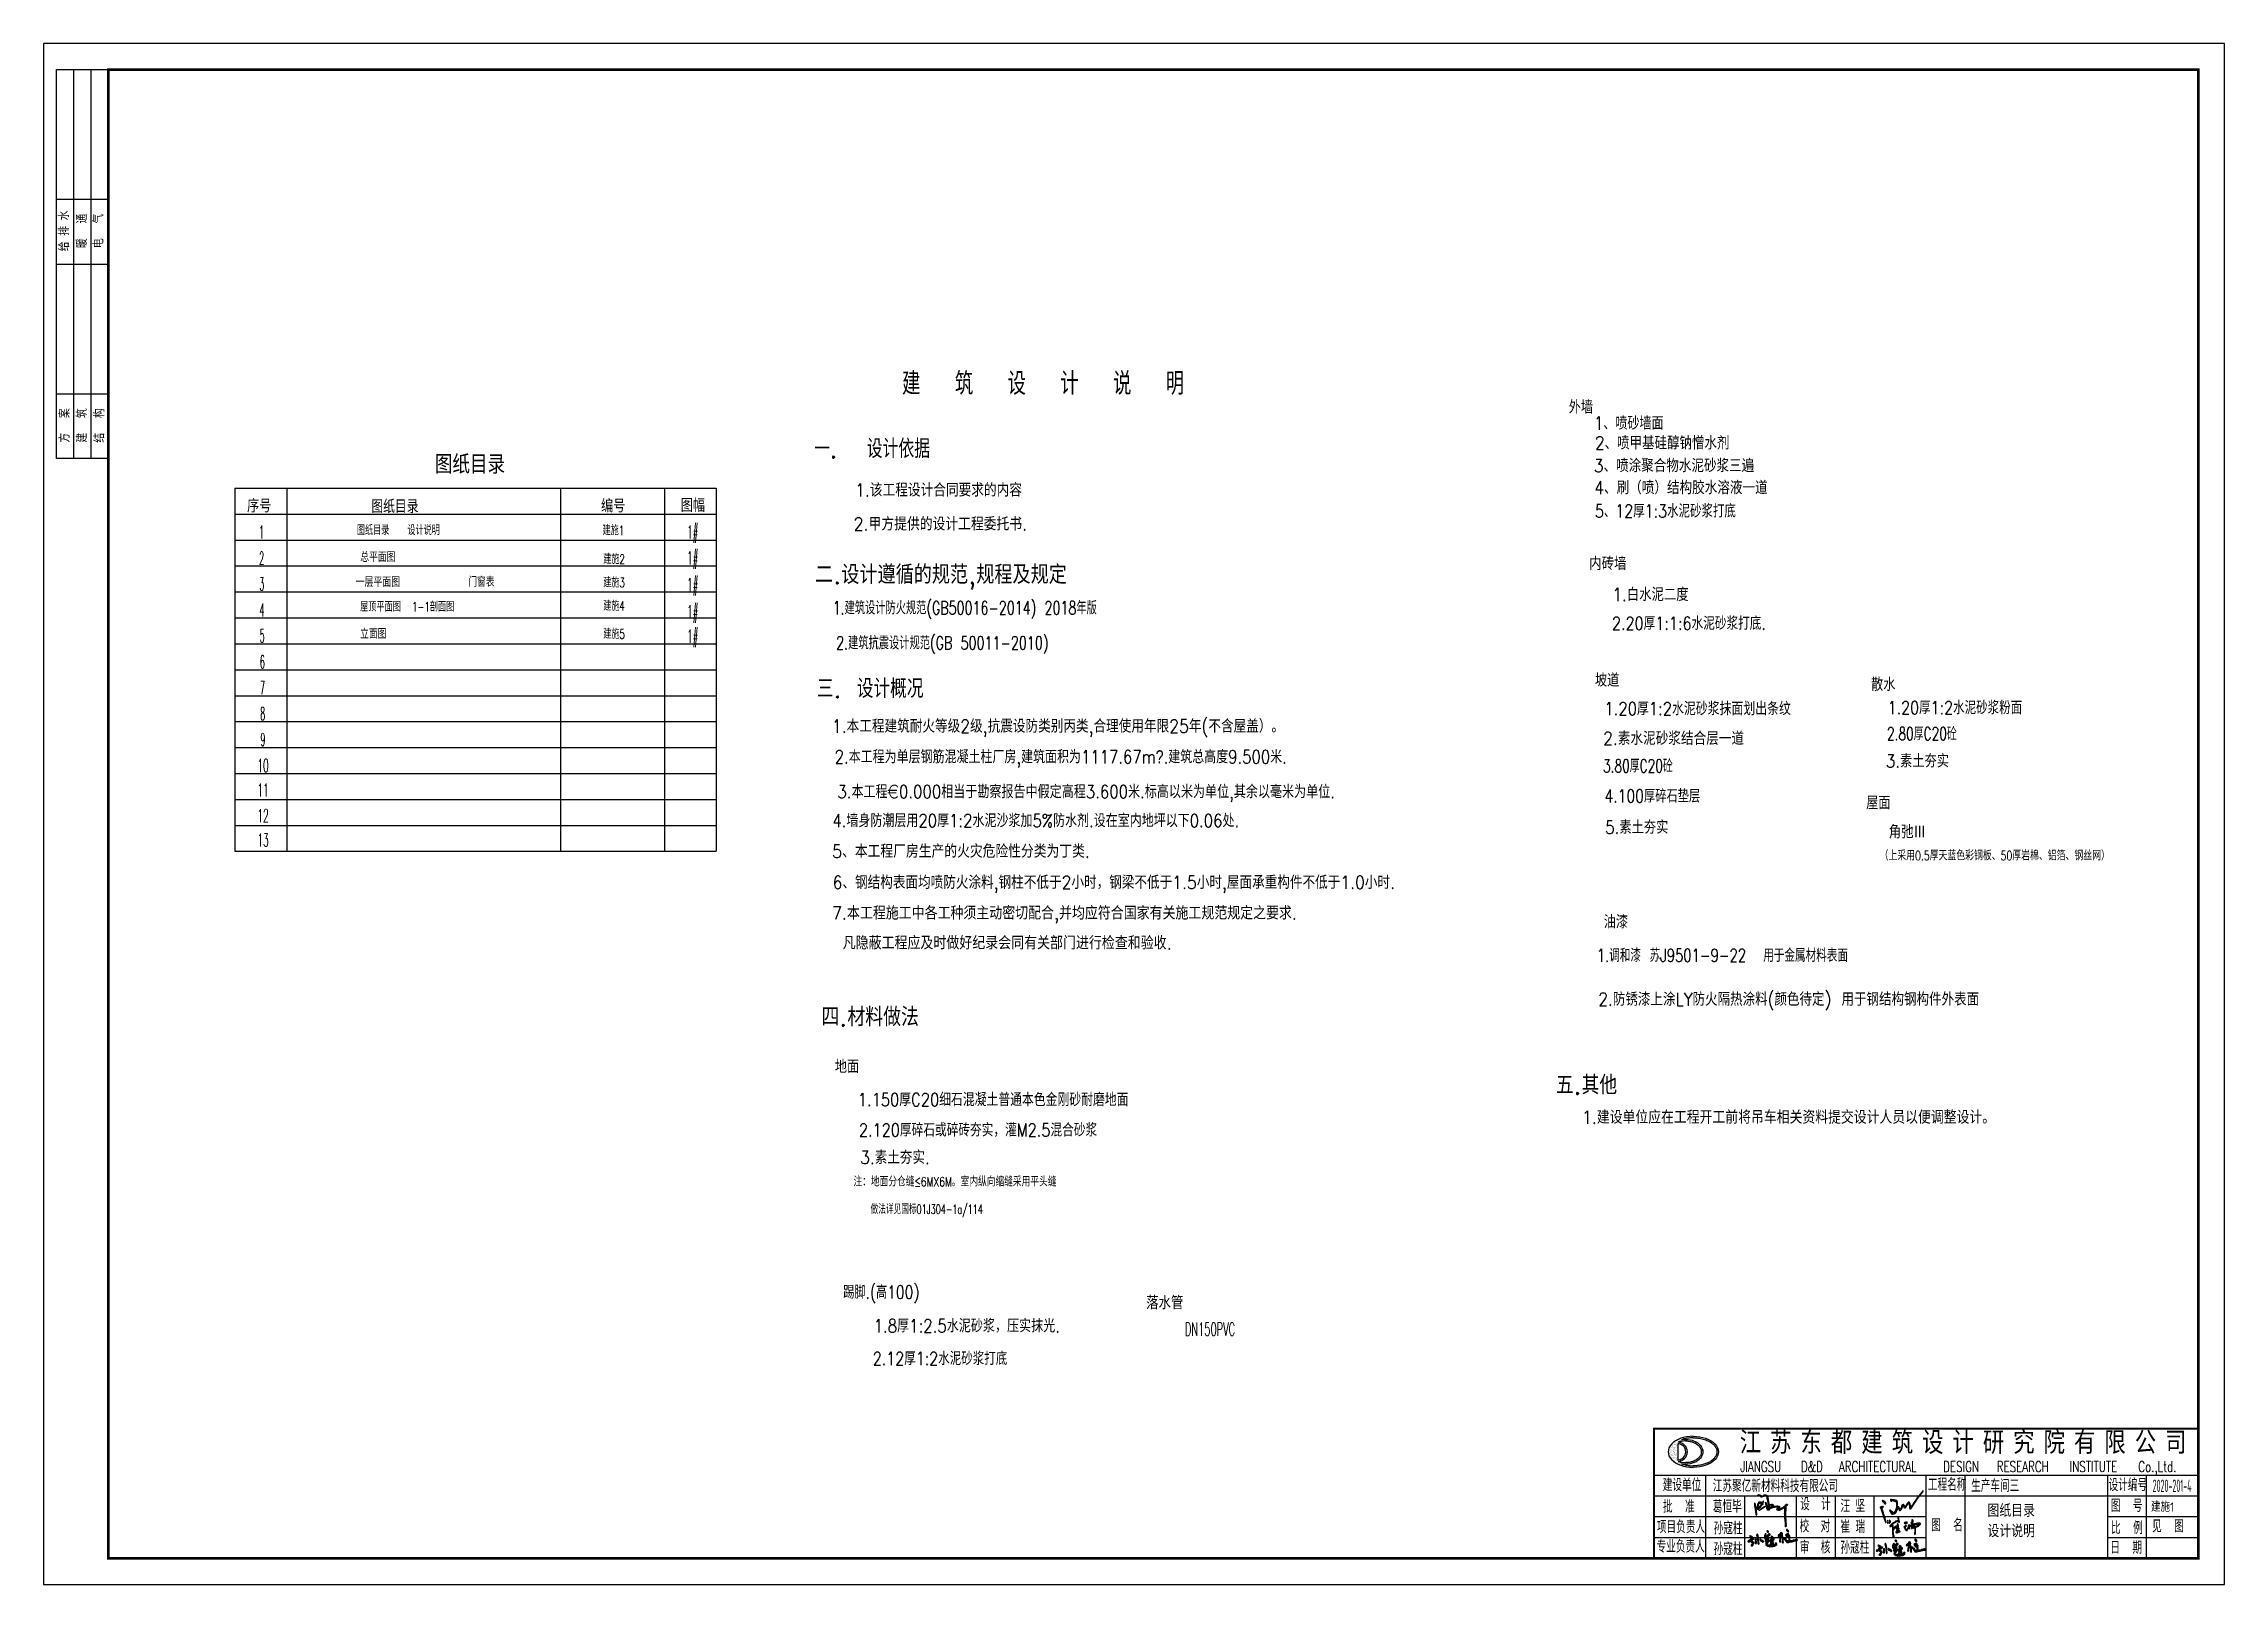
# Model space of a CAD drawing. Extents: x -165130 to 255370, y -346822 to 187778.
# Drawn here: x -165130 to -81030, y 128378 to 187778 of the extents above; entities that cross this region are included whole.
import ezdxf
from ezdxf.enums import TextEntityAlignment as Align

# ---------------------------------------------------------------- set-up
doc = ezdxf.new("R2010")
doc.units = 0
doc.header["$MEASUREMENT"] = 0
doc.layers.get('0').update_dxf_attribs({"linetype": 'CONTINUOUS'})
for name, color, linetype in [('PUB_TEXT', 7, 'CONTINUOUS'), ('PUB_TITLE', 4, 'CONTINUOUS'), ('中文', 2, 'CONTINUOUS'), ('层0', 253, 'CONTINUOUS'), ('层545922', 7, 'CONTINUOUS')]:
    doc.layers.add(name, color=color, linetype=linetype)
doc.styles.add('_TCH_DIM', font='SIMPLEX', dxfattribs={"bigfont": 'GBCBIG'})
doc.styles.add('HZ', font='txt', dxfattribs={"width": 0.7, "height": 5, "bigfont": 'STF:宋体'})
doc.styles.get("Standard").update_dxf_attribs({"font": 'TSSDENG', "height": 3, "bigfont": 'TSSDCHN'})

msp = doc.modelspace()

# ---------------------------------------------------------------- texts
at = {"layer": 'PUB_TEXT'}
for s, height, p in [('图纸目录', 482.2695, (-90167.112, 130981.041, -625.1)), ('建施1', 350, (-83861.473, 131182.402, -625.1)), ('设计说明', 482.2695, (-90167.112, 130193.89, -625.1))]:
    msp.add_text(s, height=height, dxfattribs=at).set_placement(p)
at = {"layer": '中文', "style": 'HZ'}
for s, height, width, p, p2 in [('门窗表', 361.25, 0.649217, (-148748.062, 166841.882, -625.1), (-147741.812, 166841.882, -625.1)), ('（上采用0.5厚天蓝色彩钢板、50厚岩棉、铝箔、钢丝网）', 361.25002, 0.674123, (-94326.626, 156293.407, -625.1), (-85445.376, 156293.407, -625.1)), ('注：地面分仓缝≤6MX6M。室内纵向缩缝采用平头缝', 361.25002, 0.67368, (-133899.209, 143720.913, -625.1), (-126067.959, 143720.913, -625.1)), ('做法详见国标01J304-1a/114', 361.25002, 0.670669, (-133237.832, 142657.902, -625.1), (-128906.582, 142657.902, -625.1))]:
    msp.add_text(s, height=height, dxfattribs=dict(at, width=width)).set_placement(p, p2, align=Align.FIT)
at = {"layer": '层545922', "style": 'HZ'}
for s, height, width, p, p2 in [('建  筑  设  计  说  明', 867.00001, 0.797318, (-132022.817, 174239.491, -625.1), (-121147.793, 174239.491, -625.1)), ('外墙', 505.75, 0.648065, (-106314.126, 173515.439, -625.1), (-105376.626, 173515.439, -625.1)), ('1、喷砂墙面', 505.75, 0.675559, (-105343.96, 172893.317, -625.1), (-102656.46, 172893.317, -625.1)), ('一.  设计依据', 722.5, 0.664416, (-135409.854, 171800.433, -625.1), (-130947.354, 171800.433, -625.1)), ('2、喷甲基硅醇钠憎水剂', 505.74999, 0.68304, (-105305.898, 172130.26, -625.1), (-100118.398, 172130.26, -625.1)), ('图纸目录', 722.4998, 0.656274, (-150044.229, 171197.091, -625.1), (-147331.729, 171197.091, -625.1)), ('3、喷涂聚合物水泥砂浆三遍', 505.74956, 0.684357, (-105349.209, 171254.693, -625.1), (-99161.709, 171254.693, -625.1)), ('1.该工程设计合同要求的内容', 505.74999, 0.684622, (-133836.88, 170314.888, -625.1), (-127399.38, 170314.888, -625.1)), ('4、刷（喷）结构胶水溶液一道', 505.74999, 0.684869, (-105330.605, 170406.593, -625.1), (-98643.105, 170406.593, -625.1)), ('序号', 505.75, 0.648065, (-157282.437, 169704.092, -625.1), (-156344.937, 169704.092, -625.1)), ('图纸目录 ', 505.75, 0.672067, (-152490.981, 169682.596, -625.1), (-150303.481, 169682.596, -625.1)), ('编号', 505.75, 0.648065, (-143633.755, 169704.092, -625.1), (-142696.255, 169704.092, -625.1)), ('图幅', 505.75, 0.648065, (-140560.146, 169725.582, -625.1), (-139622.646, 169725.582, -625.1)), ('5、12厚1:3水泥砂浆打底', 505.74999, 0.683414, (-105305.605, 169506.594, -625.1), (-99868.105, 169506.594, -625.1)), ('1', 505.75, 0.518452, (-156821.499, 168693.867, -625.1), (-156633.999, 168693.867, -625.1)), ('图纸目录   设计说明  ', 361.25073, 0.669378, (-153048.94, 168835.887, -625.1), (-149417.69, 168835.887, -625.1)), ('建施1', 361.25, 0.643572, (-143571.23, 168831.268, -625.1), (-142739.98, 168831.268, -625.1)), ('1#', 505.75, 0.604861, (-140316.274, 168695.341, -625.1), (-139878.774, 168695.341, -625.1)), ('2.甲方提供的设计工程委托书.', 505.74999, 0.684869, (-133890.859, 169006.518, -625.1), (-127203.359, 169006.518, -625.1)), ('1#', 505.7499, 0.604861, (-140316.274, 167695.326, -625.1), (-139878.774, 167695.326, -625.1)), ('2', 505.75, 0.518452, (-156814.565, 167693.883, -625.1), (-156627.065, 167693.883, -625.1)), ('总平面图', 361.25, 0.656274, (-152917.837, 167797.512, -625.1), (-151561.587, 167797.512, -625.1)), ('建施2', 361.25, 0.643572, (-143546.304, 167721.128, -625.1), (-142715.054, 167721.128, -625.1)), ('二.设计遵循的规范,规程及规定', 722.50004, 0.671393, (-135382.266, 166948.426, -625.1), (-125669.79, 166948.426, -625.1)), ('内砖墙', 505.75, 0.662466, (-105525.625, 167480.592, -625.1), (-104088.125, 167480.592, -625.1)), ('3', 505.75, 0.518452, (-156807.729, 166693.904, -625.1), (-156620.229, 166693.904, -625.1)), ('一层平面图', 361.25, 0.660508, (-153092.837, 166835.226, -625.1), (-151386.587, 166835.226, -625.1)), ('建施3', 361.25, 0.643572, (-143546.304, 166818.377, -625.1), (-142715.054, 166818.377, -625.1)), ('1#', 505.7499, 0.604861, (-140316.274, 166669.107, -625.1), (-139878.774, 166669.107, -625.1)), ('1.白水泥二度', 505.7501, 0.676868, (-104630.483, 166287.163, -625.1), (-101692.983, 166287.163, -625.1)), ('4', 505.75, 0.518452, (-156800.894, 165693.93, -625.1), (-156613.394, 165693.93, -625.1)), ('屋顶平面图  1-1剖面图', 361.25002, 0.669164, (-152924.551, 165887.028, -625.1), (-149294.465, 165887.028, -625.1)), ('建施4', 361.25, 0.643572, (-143546.304, 165918.377, -625.1), (-142715.054, 165918.377, -625.1)), ('1#', 505.7499, 0.604861, (-140316.274, 165622.332, -625.1), (-139878.774, 165622.332, -625.1)), ('1.建筑设计防火规范(GB50016-2014) 2018年版', 505.74999, 0.687084, (-134701.724, 165772.922, -625.1), (-124513.784, 165772.922, -625.1)), ('2.20厚1:1:6水泥砂浆打底.', 505.74999, 0.684068, (-104648.794, 165176.495, -625.1), (-98711.294, 165176.495, -625.1)), ('5', 505.75, 0.518452, (-156793.984, 164693.956, -625.1), (-156606.484, 164693.956, -625.1)), ('立面图', 361.25, 0.649217, (-152918.691, 164838.013, -625.1), (-151912.441, 164838.013, -625.1)), ('建施5', 361.25, 0.643572, (-143546.304, 164837.507, -625.1), (-142715.054, 164837.507, -625.1)), ('1#', 505.7499, 0.604861, (-140316.274, 164680.919, -625.1), (-139878.774, 164680.919, -625.1)), ('2.建筑抗震设计规范(GB 50011-2010)', 505.74999, 0.686034, (-134568.716, 164421.852, -625.1), (-126381.191, 164421.852, -625.1)), ('6', 505.75, 0.518452, (-156787.124, 163693.987, -625.1), (-156599.624, 163693.987, -625.1)), ('7', 505.754, 0.518448, (-156780.264, 162694.004, -625.1), (-156592.764, 162694.004, -625.1)), ('三. 设计概况', 722.5, 0.66333, (-135308.413, 162553.675, -625.1), (-131195.913, 162553.675, -625.1)), ('坡道', 505.75, 0.648065, (-105304.189, 162984.888, -625.1), (-104366.689, 162984.888, -625.1)), ('散水', 505.7503, 0.648064, (-94653.774, 162821.93, -625.1), (-93716.274, 162821.93, -625.1)), ('1.20厚1:2水泥砂浆抹面划出条纹', 505.74999, 0.68531, (-104934.121, 161886.435, -625.1), (-97746.621, 161886.435, -625.1)), ('1.20厚1:2水泥砂浆粉面', 505.75027, 0.683039, (-94015.029, 161923.476, -625.1), (-88827.529, 161923.476, -625.1)), ('8', 505.75, 0.518452, (-156773.379, 161694.044, -625.1), (-156585.879, 161694.044, -625.1)), ('1.本工程建筑耐火等级2级,抗震设防类别丙类,合理使用年限25年(不含屋盖）。', 505.7498, 0.688801, (-134729.36, 161213.391, -625.1), (-117291.86, 161213.391, -625.1)), ('2.80厚C20砼', 505.75, 0.675559, (-94040.273, 160920.972, -625.1), (-91352.773, 160920.972, -625.1)), ('9', 505.75, 0.518452, (-156766.519, 160694.055, -625.1), (-156579.019, 160694.055, -625.1)), ('2.素水泥砂浆结合层一道', 505.74999, 0.683414, (-104990.688, 160740.883, -625.1), (-99553.188, 160740.883, -625.1)), ('10', 505.75, 0.604861, (-156884.609, 159694.076, -625.1), (-156447.109, 159694.076, -625.1)), ('2.本工程为单层钢筋混凝土柱厂房,建筑面积为1117.67m\ue010.建筑总高度9.500米.', 505.74999, 0.6888, (-134623.525, 160030.402, -625.1), (-117186.025, 160030.402, -625.1)), ('3.80厚C20砼', 505.75, 0.675559, (-104992.031, 159679.957, -625.1), (-102304.531, 159679.957, -625.1)), ('3.素土夯实', 505.7505, 0.673987, (-94087.124, 159869.961, -625.1), (-91649.624, 159869.961, -625.1)), ('11', 505.75, 0.604861, (-156884.609, 158751.076, -625.1), (-156447.109, 158751.076, -625.1)), ('3.本工程€0.000相当于勘察报告中假定高程3.600米.标高以米为单位,其余以毫米为单位.', 505.74999, 0.675333, (-134519.033, 158684.734, -625.1), (-115331.533, 158684.734, -625.1)), ('4.100厚碎石垫层', 505.75, 0.679748, (-104933.022, 158518.983, -625.1), (-101245.522, 158518.983, -625.1)), ('12', 505.75, 0.604861, (-156884.609, 157765.086, -625.1), (-156447.109, 157765.086, -625.1)), ('4.墙身防潮层用20厚1:2水泥沙浆加5%防水剂.设在室内地坪以下0.06处.', 505.74999, 0.688526, (-134712.441, 157570.401, -625.1), (-119024.941, 157570.401, -625.1)), ('屋面', 505.75, 0.648065, (-94843.374, 158256.446, -625.1), (-93905.874, 158256.446, -625.1)), ('13', 505.75, 0.604861, (-156884.609, 156822.076, -625.1), (-156447.109, 156822.076, -625.1)), ('5.素土夯实', 505.7538, 0.673982, (-104910.024, 157314.967, -625.1), (-102472.524, 157314.967, -625.1)), ('角弛Ⅲ', 505.75, 0.662466, (-93978.042, 157136.279, -625.1), (-92540.542, 157136.279, -625.1)), ('5、本工程厂房生产的火灾危险性分类为丁类.', 505.75051, 0.686946, (-134720.254, 156389.61, -625.1), (-124782.778, 156389.61, -625.1)), ('6、钢结构表面均喷防火涂料,钢柱不低于2小时，钢梁不低于1.5小时,屋面承重构件不低于1.0小时.', 505.74999, 0.689283, (-134702.871, 155189.61, -625.1), (-113015.371, 155189.61, -625.1)), ('7.本工程施工中各工种须主动密切配合,并均应符合国家有关施工规范规定之要求.', 505.74999, 0.688869, (-134732.461, 154007.818, -625.1), (-116794.961, 154007.818, -625.1)), ('油漆', 505.75, 0.648065, (-104964.443, 153666.779, -625.1), (-104026.943, 153666.779, -625.1)), ('凡隐蔽工程应及时做好纪录会同有关部门进行检查和验收.', 505.74999, 0.687881, (-134313.442, 152856.107, -625.1), (-121625.942, 152856.107, -625.1)), ('1.调和漆 苏J9501-9-22  用于金属材料表面', 505.74999, 0.686838, (-105232.363, 152374.519, -625.1), (-95544.863, 152374.519, -625.1)), ('四.材料做法', 722.5, 0.662047, (-135135.293, 149896.886, -625.1), (-131372.793, 149896.886, -625.1)), ('2.防锈漆上涂LY防火隔热涂料(颜色待定) 用于钢结构钢构件外表面', 505.74999, 0.68834, (-105175.942, 150683.132, -625.1), (-90488.442, 150683.132, -625.1)), ('地面', 505.75, 0.648065, (-134616.567, 148089.443, -625.1), (-133679.067, 148089.443, -625.1)), ('五.其他', 722.5, 0.653249, (-106809.78, 147268.136, -625.1), (-104447.28, 147268.136, -625.1)), ('1.150厚C20细石混凝土普通本色金刚砂耐磨地面', 505.74999, 0.687153, (-133731.753, 146813.406, -625.1), (-123294.277, 146813.406, -625.1)), ('1.建设单位应在工程开工前将吊车相关资料提交设计人员以便调整设计。', 505.74999, 0.688569, (-105809.023, 146133.736, -625.1), (-89871.523, 146133.736, -625.1)), ('2.120厚碎石或碎砖夯实，灌M2.5混合砂浆', 505.74999, 0.6866, (-133687.563, 145643.177, -625.1), (-124500.039, 145643.177, -625.1)), ('3.素土夯实.', 505.75, 0.675565, (-133640.859, 144584.96, -625.1), (-130953.335, 144584.96, -625.1)), ('踢脚.(高100)', 505.75, 0.676868, (-134292.69, 139393.095, -625.1), (-131355.19, 139393.095, -625.1)), ('落水管', 505.75, 0.662466, (-122611.44, 138982.938, -625.1), (-121173.94, 138982.938, -625.1)), ('1.8厚1:2.5水泥砂浆，压实抹光.', 505.74999, 0.685312, (-133122.646, 138094.639, -625.1), (-125935.122, 138094.639, -625.1)), ('DN150PVC', 505.75, 0.669667, (-121116.689, 137962.772, -625.1), (-119179.189, 137962.772, -625.1)), ('2.12厚1:2水泥砂浆打底', 505.74999, 0.68304, (-133153.335, 136833.085, -625.1), (-127965.835, 136833.085, -625.1))]:
    msp.add_text(s, height=height, dxfattribs=dict(at, width=width)).set_placement(p, p2, align=Align.FIT)

# ---------------------------------------------------------------- blocks, each defined once
blk = doc.blocks.new('葛恒毕')
blk.add_hatch(color=256).paths.add_polyline_path([(77685.6, -4497.1), (77685.5, -4496.5), (77685.4, -4496.2), (77685.4, -4496), (77685.3, -4495.8), (77685.1, -4495.5), (77684.9, -4495.3), (77684.9, -4494.8), (77684.9, -4494.5), (77684.7, -4494.1), (77684.6, -4493.6), (77684.6, -4492.9), (77684.6, -4492.6), (77684.5, -4492.4), (77684.5, -4492), (77684.4, -4491.8), (77684.3, -4491.6), (77684.3, -4491.4), (77684.2, -4491.1), (77683.9, -4490.5), (77683.9, -4490.3), (77683.9, -4490), (77683.9, -4489.7), (77683.7, -4489.2), (77683.3, -4488.6), (77683, -4488.6), (77682.9, -4488.6), (77682.6, -4488.9), (77682.4, -4489.1), (77682.2, -4489.1), (77682.2, -4489.7), (77682.4, -4490.3), (77682.3, -4490.4), (77682.1, -4490.8), (77682.2, -4491.1), (77682.2, -4491.5), (77682.4, -4491.8), (77682.5, -4492), (77682.5, -4492.6), (77682.5, -4492.8), (77682.5, -4492.9), (77682.5, -4493.3), (77682.7, -4493.6), (77682.7, -4493.9), (77682.7, -4494.1), (77682.7, -4494.3), (77682.7, -4494.6), (77682.7, -4494.7), (77683, -4495.4), (77683, -4495.6), (77683, -4495.8), (77683, -4496.1), (77683, -4496.4), (77683.1, -4496.8), (77683.1, -4497), (77683.2, -4497.4), (77683.2, -4497.7), (77683.3, -4498), (77683.3, -4498.3), (77683.4, -4498.6), (77683.5, -4498.7), (77683.7, -4499.1), (77683.7, -4499.5), (77683.7, -4499.7), (77683.7, -4500), (77683.7, -4500.1), (77683.7, -4500.3), (77683.7, -4500.7), (77683.7, -4500.9), (77683.7, -4501.1), (77683.7, -4501.2), (77683.7, -4501.6), (77683.8, -4501.9), (77683.9, -4502.2), (77684, -4502.3), (77684.1, -4502.6), (77684.1, -4502.8), (77684.1, -4502.9), (77684.1, -4503), (77684.1, -4503.5), (77684.1, -4503.8), (77684.3, -4504.1), (77684.3, -4504.5), (77684.3, -4504.9), (77684.3, -4505.2), (77684.5, -4505.4), (77684.5, -4505.6), (77684.5, -4505.9), (77684.6, -4506), (77684.7, -4506.4), (77684.8, -4506.7), (77684.9, -4506.9), (77685, -4507.1), (77685, -4507.3), (77685.1, -4507.5), (77685.1, -4507.8), (77685.1, -4508), (77685.1, -4508.4), (77685.1, -4508.7), (77685.1, -4509), (77685.2, -4509.2), (77685.2, -4509.4), (77685.2, -4509.7), (77685.2, -4510.1), (77685.2, -4510.5), (77685.2, -4510.7), (77685.2, -4510.9), (77685.3, -4511.1), (77685.4, -4511.4), (77685.4, -4511.5), (77685.7, -4511.8), (77686.1, -4511.9), (77686.3, -4511.8), (77686.4, -4511.3), (77686.4, -4510.9), (77686.6, -4510.7), (77686.6, -4510.4), (77686.7, -4509.8), (77686.7, -4509.6), (77686.7, -4509.4), (77686.8, -4509), (77686.8, -4508.5), (77686.7, -4507.9), (77686.4, -4507.1), (77686.4, -4506.4), (77686.4, -4506.2), (77686.4, -4506), (77686.3, -4505.6), (77686.3, -4505.3), (77686.3, -4505), (77686.3, -4504.7), (77686.2, -4504.4), (77686, -4503.9), (77686, -4503.6), (77686, -4503.1), (77686, -4503), (77686, -4502.8), (77686, -4502.6), (77685.8, -4502), (77686.1, -4501.7), (77686, -4501.4), (77685.8, -4500.7), (77686, -4500.5), (77685.9, -4500.2), (77685.8, -4499.9), (77685.8, -4499.7), (77685.8, -4499.4), (77685.7, -4499), (77685.7, -4498.9), (77685.7, -4498.6), (77685.7, -4498.4), (77685.6, -4498.1), (77685.6, -4497.9), (77685.6, -4497.5)])
h = blk.add_hatch(color=256)
h.paths.add_polyline_path([(77698.5, -4488.4), (77698.8, -4488), (77698.9, -4487.7), (77699, -4487.4), (77699, -4487.3), (77699.1, -4487.1), (77699.2, -4487), (77699.2, -4486.8), (77699.3, -4486.6), (77699.5, -4486.3), (77699.6, -4486.2), (77699.6, -4485.7), (77699.6, -4485.3), (77699.5, -4484.8), (77699.4, -4484.8), (77699.3, -4485), (77699.2, -4485), (77699.2, -4485.1), (77699.1, -4485.1), (77699, -4485.3), (77698.8, -4485.6), (77698.6, -4485.8), (77698.5, -4485.9), (77698.3, -4486.1), (77698.2, -4486.4), (77698, -4486.5), (77698, -4486.8), (77697.8, -4487.1), (77697.6, -4487.2), (77697.5, -4487.3), (77697.4, -4487.4), (77697.4, -4487.5), (77697, -4487.5), (77696.9, -4487.5), (77696.5, -4487.4), (77696.1, -4487.3), (77695.9, -4487.1), (77695.9, -4487), (77695.6, -4486.9), (77695.3, -4486.9), (77695.1, -4486.9), (77694.7, -4486.9), (77694.5, -4486.9), (77694.2, -4486.8), (77694.1, -4486.8), (77693.8, -4486.9), (77693.5, -4486.9), (77693.2, -4486.9), (77692.8, -4486.9), (77692.4, -4486.9), (77692.1, -4486.9), (77691.8, -4487), (77691.4, -4487), (77691, -4487), (77690.8, -4487.1), (77690.5, -4487.2), (77690.3, -4487.4), (77690.1, -4487.5), (77689.8, -4487.8), (77689.5, -4488.1), (77689.4, -4488.3), (77689.4, -4488.5), (77689.2, -4488.7), (77689.2, -4488.8), (77689, -4489), (77689.1, -4489.1), (77689, -4489.3), (77688.9, -4489.4), (77688.8, -4489.6), (77688.8, -4489.8), (77688.7, -4490), (77688.7, -4490.1), (77688.7, -4490.3), (77688.6, -4490.4), (77688.6, -4490.6), (77688.5, -4490.7), (77688.5, -4490.8), (77688.5, -4491), (77688.5, -4491.2), (77688.4, -4491.4), (77688.4, -4491.4), (77688.4, -4491.6), (77688.4, -4491.7), (77688.4, -4491.8), (77688.3, -4491.9), (77688.3, -4492), (77688.2, -4492.5), (77688.1, -4492.7), (77688.1, -4492.9), (77688.1, -4492.9), (77688.1, -4493), (77688, -4493.1), (77687.9, -4493.3), (77687.9, -4493.5), (77687.8, -4493.8), (77687.8, -4494), (77687.8, -4494.2), (77687.7, -4494.3), (77687.6, -4494.5), (77687.6, -4494.6), (77687.5, -4494.9), (77687.6, -4495.1), (77687.6, -4495.2), (77687.6, -4495.3), (77687.4, -4495.4), (77687.4, -4495.6), (77687.3, -4495.8), (77687.3, -4495.9), (77687.2, -4496.1), (77687.2, -4496.4), (77687.2, -4496.6), (77687.3, -4496.9), (77687.2, -4497.1), (77687.2, -4497.5), (77687.1, -4497.7), (77687.1, -4498), (77687.1, -4498.4), (77687.2, -4498.7), (77687.2, -4498.8), (77687.3, -4498.9), (77687.2, -4499), (77687.2, -4499.3), (77687.2, -4499.3), (77687.3, -4499.4), (77687.4, -4499.6), (77687.4, -4499.7), (77687.4, -4499.9), (77687.6, -4500.1), (77687.7, -4500.1), (77687.8, -4500.1), (77687.9, -4500.3), (77688.2, -4500.4), (77688.2, -4500.4), (77688.4, -4500.4), (77688.6, -4500.4), (77688.8, -4500.4), (77688.9, -4500.3), (77688.9, -4500.3), (77689, -4500.2), (77689.2, -4500.1), (77689.4, -4499.9), (77689.6, -4499.9), (77689.8, -4499.8), (77690, -4499.7), (77690.2, -4499.6), (77690.3, -4499.5), (77690.5, -4499.4), (77690.6, -4499.3), (77691, -4499.1), (77691.1, -4499.1), (77691.3, -4499), (77691.4, -4498.9), (77691.6, -4498.7), (77691.7, -4498.6), (77691.7, -4498.5), (77691.7, -4498.3), (77691.9, -4498.2), (77692, -4498.2), (77692.1, -4498.1), (77692.2, -4497.9), (77692.5, -4497.7), (77692.5, -4497.6), (77692.6, -4497.5), (77692.7, -4497.3), (77692.8, -4497.2), (77692.8, -4497.1), (77693, -4497.1), (77693, -4497.1), (77693, -4496.9), (77693.2, -4496.6), (77693.4, -4496.6), (77693.5, -4496.7), (77693.7, -4496.4), (77693.7, -4496.3), (77693.7, -4496.2), (77693.8, -4495.9), (77693.8, -4495.6), (77693.9, -4495.5), (77694.2, -4495.4), (77694.4, -4495.4), (77694.4, -4495.2), (77694.7, -4495), (77694.9, -4494.9), (77695, -4494.8), (77695.1, -4494.8), (77694.9, -4494.5), (77694.9, -4494.3), (77695.1, -4494.2), (77695.3, -4494.1), (77695.5, -4494.1), (77695.6, -4494.1), (77695.7, -4493.9), (77695.9, -4493.7), (77696, -4493.6), (77696, -4493.4), (77696.2, -4493.2), (77696.2, -4493.1), (77696.2, -4492.9), (77696.4, -4492.7), (77696.5, -4492.6), (77696.5, -4492.5), (77696.6, -4492.4), (77696.6, -4492.3), (77696.6, -4492.2), (77696.7, -4492.2), (77696.8, -4492.2), (77697, -4492), (77697.3, -4491.8), (77697.2, -4491.7), (77697.4, -4491.5), (77697.5, -4491.4), (77697.7, -4491.4), (77697.8, -4491.5), (77697.9, -4491.5), (77698.2, -4491.5), (77698.3, -4491.4), (77698.5, -4491.5), (77698.7, -4491.3), (77698.9, -4491.2), (77699, -4491), (77699, -4490.9), (77699, -4490.8), (77699.1, -4490.8), (77699.2, -4490.3), (77699.2, -4490), (77699, -4489.8), (77698.8, -4489.8), (77698.7, -4489.9), (77698.5, -4489.8), (77698.4, -4489.6), (77698.4, -4489.5), (77698.4, -4489.3), (77698.4, -4489.1), (77698.3, -4489), (77698.4, -4488.8)])
h.paths.add_polyline_path([(77696.4, -4489.8), (77696.4, -4490), (77696.1, -4490.2), (77696.2, -4490.3), (77696.3, -4490.4), (77696.3, -4490.7), (77696.3, -4490.8), (77696.2, -4490.9), (77696, -4491), (77695.9, -4491.1), (77695.8, -4491.2), (77695.6, -4491.3), (77695.5, -4491.4), (77695.4, -4491.4), (77695.3, -4491.4), (77695.3, -4491.6), (77695.2, -4491.7), (77694.9, -4491.8), (77694.8, -4492), (77694.9, -4492.3), (77694.8, -4492.5), (77694.8, -4492.5), (77694.4, -4492.7), (77694.3, -4492.8), (77694.3, -4492.9), (77694.2, -4492.9), (77694.1, -4493.1), (77694, -4493.2), (77693.9, -4493.3), (77693.8, -4493.3), (77693.7, -4493.5), (77693.6, -4493.6), (77693.6, -4493.7), (77693.5, -4493.7), (77693.3, -4493.9), (77693.2, -4494), (77693.2, -4494.1), (77693, -4494.3), (77693, -4494.5), (77692.9, -4494.5), (77692.7, -4494.7), (77692.7, -4494.7), (77692.6, -4494.8), (77692.6, -4494.9), (77692.5, -4495), (77692.5, -4495.1), (77692.4, -4495.2), (77692.3, -4495.3), (77692.2, -4495.4), (77692, -4495.5), (77692.1, -4495.6), (77692, -4495.7), (77691.9, -4495.8), (77691.8, -4495.9), (77691.8, -4495.9), (77691.7, -4496), (77691.7, -4496.2), (77691.5, -4496.4), (77691.4, -4496.5), (77691.2, -4496.7), (77691, -4497), (77690.9, -4497.1), (77690.7, -4497.2), (77690.6, -4497.3), (77690.5, -4497.3), (77690.5, -4497.5), (77690.4, -4497.6), (77690.3, -4497.7), (77690.2, -4497.7), (77690.1, -4497.8), (77689.8, -4498), (77689.5, -4498.2), (77689.3, -4498.3), (77689.2, -4498.4), (77689, -4498.6), (77689, -4498.6), (77689, -4498.7), (77688.7, -4498.7), (77688.7, -4498.6), (77688.6, -4498.5), (77688.5, -4498.3), (77688.5, -4498.1), (77688.5, -4498), (77688.4, -4497.8), (77688.4, -4497.7), (77688.4, -4497.6), (77688.4, -4497.5), (77688.4, -4497.4), (77688.5, -4497.3), (77688.5, -4497.2), (77688.4, -4496.8), (77688.4, -4496.6), (77688.4, -4496.5), (77688.4, -4496.3), (77688.4, -4496.2), (77688.4, -4496.1), (77688.5, -4495.7), (77688.6, -4495.5), (77688.6, -4495.1), (77688.7, -4494.9), (77688.7, -4494.8), (77688.8, -4494.7), (77688.9, -4494.5), (77689, -4494.4), (77689.1, -4494.1), (77689.1, -4494), (77689.1, -4493.9), (77689.2, -4493.9), (77689.2, -4493.7), (77689.2, -4493.5), (77689.2, -4493.4), (77689.2, -4493.2), (77689.3, -4492.9), (77689.3, -4492.7), (77689.4, -4492.6), (77689.5, -4492.4), (77689.5, -4492.2), (77689.6, -4492), (77689.6, -4491.8), (77689.6, -4491.7), (77689.6, -4491.4), (77689.7, -4491.4), (77689.7, -4491.2), (77689.8, -4491.1), (77689.9, -4490.9), (77690, -4490.7), (77690.1, -4490.6), (77690.1, -4490.4), (77690.3, -4490.2), (77690.3, -4490), (77690.3, -4490), (77690.4, -4489.8), (77690.4, -4489.7), (77690.6, -4489.6), (77690.6, -4489.6), (77690.7, -4489.5), (77690.8, -4489.4), (77690.9, -4489.4), (77691, -4489.4), (77691.2, -4489.4), (77691.3, -4489.4), (77691.4, -4489.3), (77691.5, -4489.2), (77691.6, -4489.2), (77691.7, -4489.2), (77691.9, -4489.2), (77692.2, -4489.1), (77692.5, -4489.1), (77692.6, -4489.1), (77692.8, -4489.1), (77693.1, -4489.1), (77693.3, -4489.2), (77693.5, -4489.1), (77693.6, -4489.1), (77694, -4489.1), (77694.1, -4489.1), (77694.4, -4489.1), (77694.6, -4489.1), (77694.7, -4489.2), (77694.9, -4489.2), (77695.1, -4489.2), (77695.5, -4489.2), (77695.5, -4489.4), (77695.7, -4489.4), (77695.8, -4489.4), (77695.9, -4489.4), (77696, -4489.6), (77696.1, -4489.7), (77696.2, -4489.8), (77696.3, -4489.8)], flags=16)
h = blk.add_hatch(color=256)
h.paths.add_polyline_path([(77710.9, -4491.9), (77711.1, -4491.9), (77711.1, -4491.8), (77711.4, -4491.7), (77711.6, -4491.7), (77712.3, -4491.7), (77712.4, -4491.6), (77712.5, -4491.5), (77712.6, -4491.4), (77712.9, -4491.4), (77713.4, -4491.3), (77713.8, -4491.2), (77714.1, -4491.2), (77714.4, -4491.1), (77715, -4491.2), (77715.1, -4491), (77715.2, -4490.9), (77715.4, -4490.9), (77715.6, -4490.9), (77715.8, -4490.9), (77716.1, -4490.9), (77716.5, -4490.9), (77716.8, -4490.8), (77717, -4490.9), (77717.2, -4491), (77717.3, -4491.2), (77717.6, -4491.3), (77717.9, -4491.2), (77718, -4491.4), (77718, -4491.5), (77718.1, -4491.7), (77718.2, -4491.7), (77718.3, -4491.9), (77718.2, -4492.2), (77718.1, -4492.3), (77718.1, -4492.5), (77718.3, -4492.6), (77718.3, -4492.8), (77718.3, -4493), (77718.1, -4493.2), (77718.1, -4493.4), (77718.1, -4493.7), (77717.7, -4493.7), (77717.6, -4493.8), (77717.5, -4493.9), (77717.2, -4494.1), (77717, -4494.1), (77716.9, -4494.3), (77716.8, -4494.5), (77716.8, -4494.6), (77716.6, -4494.7), (77716.6, -4494.9), (77716.6, -4495.1), (77716.6, -4495.2), (77716.8, -4495.4), (77716.9, -4495.5), (77717.3, -4495.5), (77717.4, -4495.4), (77718.2, -4495.2), (77718.3, -4495.2), (77718.4, -4495.2), (77718.5, -4495.2), (77718.8, -4495.2), (77719, -4495), (77719.1, -4495), (77719.6, -4494.9), (77719.7, -4494.9), (77720, -4494.9), (77720.3, -4494.8), (77720.5, -4494.7), (77720.6, -4494.7), (77720.7, -4494.6), (77721, -4494.6), (77721, -4494.5), (77721.3, -4494.4), (77721.4, -4494.4), (77721.5, -4494.4), (77721.6, -4494.3), (77721.8, -4494.4), (77722.1, -4494.4), (77722.2, -4494.4), (77722.4, -4494.3), (77722.7, -4494.3), (77723, -4494.3), (77723.2, -4494.3), (77723.4, -4494.3), (77723.7, -4494.3), (77724.1, -4494.3), (77724.2, -4494.2), (77724.3, -4494.2), (77724.9, -4494.2), (77725, -4494.2), (77725.4, -4494.1), (77725.5, -4494.1), (77726.2, -4494.2), (77726.4, -4494.1), (77726.5, -4494.1), (77726.8, -4494.1), (77726.8, -4494.2), (77727.4, -4494.2), (77727.5, -4494.2), (77727.7, -4494.2), (77727.9, -4494.2), (77728.1, -4494.2), (77728.5, -4494.4), (77728.7, -4494.4), (77728.9, -4494.5), (77729, -4494.5), (77729.1, -4494.5), (77729.2, -4494.5), (77729.4, -4494.5), (77729.6, -4494.5), (77729.7, -4494.6), (77729.9, -4494.9), (77730, -4494.9), (77730.2, -4495.1), (77730.5, -4495.4), (77730.6, -4495.4), (77730.8, -4495.6), (77730.9, -4495.8), (77730.9, -4495.9), (77730.9, -4496.1), (77730.9, -4496.2), (77730.9, -4496.3), (77730.9, -4496.4), (77730.9, -4496.6), (77730.8, -4496.7), (77730.8, -4496.9), (77730.9, -4497), (77730.9, -4497.1), (77730.8, -4497.3), (77730.7, -4497.5), (77730.6, -4497.6), (77730.6, -4497.8), (77730.5, -4498), (77730.2, -4498.1), (77729.9, -4498.3), (77729.7, -4498.6), (77729.4, -4498.8), (77729.3, -4498.8), (77729.2, -4498.9), (77729.1, -4499), (77729, -4499.1), (77728.9, -4499.2), (77728.8, -4499.3), (77728.7, -4499.4), (77728.5, -4499.5), (77728.4, -4499.6), (77728.4, -4499.7), (77728.5, -4499.9), (77728.5, -4500.1), (77728.5, -4500.2), (77728.7, -4500.6), (77728.8, -4500.6), (77729.1, -4500.5), (77729.6, -4500.6), (77730.1, -4500.6), (77730.2, -4500.6), (77730.5, -4500.5), (77730.7, -4500.4), (77731, -4500.3), (77731.3, -4500.1), (77731.4, -4500), (77732.1, -4499.7), (77732.5, -4499.5), (77732.6, -4499.4), (77732.7, -4499.4), (77732.9, -4499.3), (77732.9, -4499.2), (77733, -4499.1), (77733.3, -4499), (77733.4, -4499), (77734, -4498.6), (77734.4, -4498.5), (77734.5, -4498.3), (77734.6, -4498.2), (77734.7, -4498.1), (77734.9, -4497.9), (77735, -4497.9), (77735.3, -4497.8), (77735.5, -4497.6), (77735.7, -4497.5), (77735.8, -4497.5), (77735.9, -4497.5), (77736.2, -4497.4), (77736.3, -4497.3), (77736.4, -4497.2), (77736.7, -4497.1), (77737.2, -4496.9), (77737.3, -4496.8), (77737.4, -4496.7), (77737.5, -4496.6), (77737.7, -4496.5), (77738, -4496.3), (77738.1, -4496.2), (77738.3, -4496.1), (77738.4, -4496), (77738.6, -4495.9), (77738.8, -4495.7), (77739.1, -4495.5), (77739.2, -4495.4), (77739.5, -4495.2), (77739.7, -4495.1), (77739.9, -4495), (77739.9, -4494.9), (77740.3, -4494.7), (77740.2, -4494.5), (77740.6, -4494.2), (77741, -4494.1), (77741.3, -4493.7), (77741.3, -4493.6), (77741.3, -4493.4), (77741.5, -4493.2), (77741.7, -4493.1), (77741.9, -4492.9), (77742.1, -4492.6), (77742.2, -4492.4), (77742.3, -4492.2), (77742.5, -4492), (77742.6, -4491.8), (77742.6, -4491.5), (77743.1, -4491.3), (77743.5, -4491.1), (77743.5, -4491.1), (77743.8, -4490.9), (77744.1, -4490.8), (77744.6, -4490.8), (77744.9, -4490.9), (77745, -4490.9), (77745.5, -4491), (77745.6, -4491.1), (77745.7, -4491.2), (77745.8, -4491.4), (77745.8, -4491.5), (77745.8, -4491.8), (77745.7, -4492), (77745.6, -4492.2), (77745.6, -4492.5), (77745.5, -4492.7), (77745.4, -4492.9), (77745.2, -4492.9), (77745.1, -4493.1), (77744.9, -4493.1), (77744.8, -4493.2), (77744.7, -4493.5), (77744.6, -4493.6), (77744.3, -4493.7), (77744, -4493.8), (77743.7, -4493.8), (77743.4, -4493.9), (77743, -4494.1), (77742.9, -4494.3), (77742.8, -4494.4), (77742.8, -4494.7), (77742.8, -4494.9), (77742.8, -4495.5), (77742.8, -4495.7), (77742.9, -4495.9), (77742.9, -4496.3), (77742.9, -4496.5), (77742.9, -4496.8), (77742.9, -4497.3), (77742.7, -4497.5), (77742.7, -4497.8), (77742.7, -4498.2), (77742.6, -4498.6), (77742.6, -4498.8), (77742.6, -4499.2), (77742.6, -4499.6), (77742.6, -4500), (77742.6, -4500.3), (77742.7, -4500.5), (77742.6, -4500.7), (77742.6, -4500.9), (77742.6, -4501.2), (77742.6, -4501.4), (77742.6, -4501.5), (77742.6, -4501.8), (77742.6, -4501.9), (77742.6, -4502.3), (77742.8, -4502.5), (77742.7, -4502.8), (77742.7, -4503), (77742.7, -4503.2), (77742.7, -4503.6), (77742.7, -4503.8), (77742.6, -4504.1), (77742.5, -4504.6), (77742.5, -4504.8), (77742.5, -4505.1), (77742.6, -4505.3), (77742.5, -4505.6), (77742.5, -4505.9), (77742.5, -4506.2), (77742.5, -4506.7), (77742.5, -4506.8), (77742.5, -4507.2), (77742.4, -4507.7), (77742.5, -4507.8), (77742.5, -4507.9), (77742.2, -4508.5), (77742.3, -4508.9), (77742.3, -4509.2), (77742.3, -4509.7), (77742.3, -4509.9), (77742.5, -4510.2), (77742.3, -4510.5), (77742.3, -4510.9), (77742.3, -4511.2), (77742.3, -4511.5), (77742.3, -4511.9), (77742.3, -4512.3), (77742.3, -4512.5), (77742.3, -4512.6), (77742.3, -4512.7), (77742.5, -4513.3), (77742.5, -4513.4), (77742.3, -4513.7), (77742.3, -4513.8), (77742.4, -4514), (77742.4, -4514.3), (77742.5, -4514.3), (77742.4, -4514.6), (77742.4, -4514.9), (77742.5, -4515.2), (77742.5, -4515.4), (77742.5, -4515.7), (77742.5, -4515.8), (77742.5, -4516.1), (77742.5, -4516.4), (77742.5, -4516.5), (77742.5, -4516.8), (77742.5, -4517.1), (77742.4, -4517.5), (77742.4, -4517.8), (77742.4, -4518), (77742.5, -4518.4), (77742.5, -4518.7), (77742.6, -4519.1), (77742.6, -4519.5), (77742.6, -4519.8), (77742.6, -4520.2), (77742.7, -4520.5), (77742.7, -4521), (77742.7, -4521.3), (77742.7, -4521.6), (77742.7, -4522.2), (77742.7, -4522.5), (77742.9, -4522.9), (77742.9, -4523.1), (77742.9, -4523.5), (77742.8, -4523.8), (77742.8, -4524.1), (77742.8, -4524.4), (77743, -4524.6), (77743, -4525), (77743, -4525.1), (77743.2, -4525.1), (77743, -4525.3), (77743, -4525.4), (77743, -4526), (77743, -4526.4), (77743, -4526.7), (77743.1, -4526.9), (77743.1, -4527.1), (77743, -4527.3), (77743, -4527.5), (77743, -4527.6), (77743.2, -4527.8), (77743.2, -4528), (77743.2, -4528.3), (77743.2, -4528.6), (77743, -4528.9), (77743, -4529), (77743, -4529.4), (77743, -4529.5), (77743, -4529.8), (77743, -4530.1), (77743.2, -4530.7), (77743.2, -4530.9), (77743.1, -4531.2), (77743.1, -4531.4), (77743.2, -4531.8), (77743.2, -4532.1), (77743.1, -4532.3), (77743.1, -4532.6), (77743.1, -4533.2), (77743, -4533.4), (77742.9, -4533.8), (77742.9, -4533.9), (77742.7, -4534.1), (77742.5, -4534.3), (77742.3, -4534.1), (77742.2, -4533.8), (77742.2, -4533.5), (77742.3, -4533), (77742.3, -4532.5), (77742.3, -4532.3), (77742.3, -4532), (77742.3, -4531.6), (77742.3, -4531.3), (77742.3, -4531.1), (77742.3, -4530.7), (77742.3, -4530.4), (77742.3, -4530.2), (77742.3, -4530), (77742.3, -4529.8), (77742, -4529.4), (77742, -4528.8), (77742, -4528.6), (77742.1, -4528.3), (77742.2, -4527.8), (77742.2, -4527.4), (77742.2, -4527.2), (77742.2, -4526.9), (77742.2, -4526.6), (77742.1, -4526.4), (77742, -4525.8), (77742, -4525.5), (77742, -4525.2), (77742, -4525), (77742, -4524.7), (77741.8, -4524.1), (77741.8, -4523.9), (77741.8, -4523.6), (77741.8, -4523.4), (77741.8, -4523.1), (77741.8, -4522.8), (77741.8, -4522.3), (77741.7, -4522), (77741.6, -4521.7), (77741.5, -4521.5), (77741.5, -4521), (77741.5, -4520.9), (77741.5, -4520.7), (77741.4, -4520.3), (77741.4, -4520.1), (77741.4, -4519.9), (77741.4, -4519.6), (77741.4, -4519), (77741.2, -4518.6), (77741.1, -4518.4), (77741, -4518.1), (77741, -4517.7), (77741, -4517.3), (77741, -4517), (77741, -4516.4), (77741, -4515.8), (77741, -4515.3), (77741, -4515), (77741, -4514.4), (77741, -4514.2), (77740.8, -4513.6), (77740.8, -4513.1), (77740.8, -4512.5), (77740.8, -4512.3), (77740.8, -4511.8), (77740.8, -4511.6), (77740.8, -4511.1), (77740.8, -4510.6), (77740.7, -4510.3), (77740.6, -4510), (77740.5, -4509.4), (77740.5, -4509.3), (77740.5, -4508.6), (77740.5, -4508.2), (77740.5, -4508), (77740.6, -4507.8), (77740.6, -4507.7), (77740.6, -4507.8), (77740.6, -4507.3), (77740.7, -4506.8), (77740.7, -4506.1), (77740.7, -4505.8), (77740.7, -4505.5), (77740.7, -4505.3), (77740.8, -4505), (77740.8, -4504.7), (77740.8, -4504.4), (77740.8, -4504.2), (77740.8, -4503.9), (77740.8, -4503.3), (77740.8, -4502.9), (77740.8, -4502.6), (77740.8, -4501.9), (77740.8, -4501.6), (77740.8, -4501.3), (77740.8, -4500.8), (77740.7, -4500.5), (77740.8, -4500.2), (77740.8, -4500), (77740.8, -4499.7), (77740.8, -4499.5), (77740.9, -4499.2), (77741, -4498.6), (77741, -4498.2), (77741, -4497.7), (77741, -4497.5), (77741, -4497.2), (77741.1, -4497), (77741.1, -4496.8), (77741, -4496.7), (77741, -4496.6), (77740.9, -4496.5), (77740.8, -4496.4), (77740.7, -4496.4), (77740.5, -4496.5), (77740.3, -4496.6), (77740.2, -4496.7), (77740.1, -4496.8), (77740, -4497), (77739.8, -4497.2), (77739.7, -4497.2), (77739.5, -4497.4), (77739.4, -4497.5), (77739.3, -4497.6), (77739.2, -4497.7), (77739.2, -4497.8), (77739.1, -4497.9), (77738.9, -4498), (77738.8, -4498.1), (77738.6, -4498.3), (77738.5, -4498.3), (77738.3, -4498.4), (77738.2, -4498.5), (77738, -4498.6), (77737.9, -4498.7), (77737.7, -4498.7), (77737.6, -4498.7), (77737.5, -4498.9), (77737.4, -4499), (77737.1, -4499.1), (77736.9, -4499.2), (77736.8, -4499.2), (77736.6, -4499.3), (77736.6, -4499.3), (77736.5, -4499.4), (77736.4, -4499.5), (77735.8, -4499.5), (77735.7, -4499.6), (77735.7, -4499.6), (77735.5, -4499.9), (77735.4, -4499.9), (77735.3, -4500), (77735.2, -4500), (77735.1, -4500.2), (77735, -4500.3), (77734.8, -4500.4), (77734.7, -4500.4), (77734.4, -4500.5), (77734.3, -4500.6), (77734.2, -4500.7), (77734, -4500.8), (77733.8, -4500.8), (77733.2, -4501), (77733, -4501), (77732.7, -4501.2), (77732.5, -4501.3), (77732.3, -4501.5), (77732.2, -4501.6), (77732.1, -4501.7), (77732, -4501.9), (77731.6, -4501.9), (77731.2, -4502), (77730.7, -4502.2), (77730.6, -4502.3), (77730.5, -4502.4), (77730.3, -4502.4), (77730.1, -4502.5), (77729.7, -4502.5), (77729.6, -4502.6), (77729.4, -4502.6), (77728.9, -4502.6), (77728.8, -4502.6), (77728.6, -4502.5), (77728.2, -4502.5), (77727.9, -4502.6), (77727.4, -4502.5), (77727.4, -4502.5), (77727.1, -4502.4), (77727, -4502.4), (77726.9, -4502.3), (77726.8, -4502.2), (77726.7, -4502.1), (77726.4, -4502), (77726.3, -4501.9), (77726.3, -4501.8), (77726.2, -4501.7), (77726.1, -4501.6), (77725.9, -4501.4), (77725.8, -4501.3), (77725.7, -4501.1), (77725.7, -4501), (77725.7, -4500.8), (77725.6, -4500.6), (77725.5, -4500.5), (77725.6, -4500.3), (77725.6, -4500.1), (77725.7, -4499.8), (77725.8, -4499.7), (77725.8, -4499.5), (77726, -4499.4), (77726.2, -4499.3), (77726.5, -4499.1), (77726.6, -4499), (77726.8, -4498.8), (77727, -4498.7), (77727, -4498.6), (77727.2, -4498.5), (77727.4, -4498.4), (77727.7, -4498.2), (77727.8, -4498), (77728, -4497.8), (77728, -4497.7), (77728.1, -4497.6), (77728.1, -4497.4), (77728.3, -4497.3), (77728.5, -4497), (77728.5, -4496.8), (77728.4, -4496.6), (77728.4, -4496.5), (77728.4, -4496.4), (77728.3, -4496.2), (77728.1, -4496.1), (77727.6, -4496.1), (77727.5, -4496), (77727.4, -4495.9), (77727.2, -4496), (77727, -4496), (77726.7, -4496), (77726.4, -4496), (77726.2, -4496), (77725.9, -4496.1), (77725.6, -4496.1), (77725.5, -4496.2), (77725.4, -4496.1), (77725, -4496.1), (77724.9, -4496.1), (77724.8, -4496.2), (77724.6, -4496.3), (77724.2, -4496.3), (77723.8, -4496.3), (77723.5, -4496.3), (77723.4, -4496.3), (77723.3, -4496.4), (77723, -4496.3), (77722.7, -4496.3), (77722.6, -4496.4), (77722.5, -4496.5), (77722.1, -4496.4), (77721.5, -4496.5), (77721.4, -4496.6), (77721.2, -4496.8), (77721, -4496.8), (77720.8, -4496.8), (77720.6, -4496.8), (77720.2, -4496.9), (77719.8, -4496.9), (77719.5, -4497.1), (77719.2, -4497.3), (77718.8, -4497.2), (77718.7, -4497.2), (77718.4, -4497.3), (77718.3, -4497.3), (77717.7, -4497.4), (77717.5, -4497.5), (77717.2, -4497.7), (77717.1, -4497.7), (77716.7, -4497.7), (77716.6, -4497.7), (77716.2, -4497.7), (77716, -4497.9), (77715.8, -4497.9), (77715.5, -4498), (77715.1, -4498.1), (77715, -4498.3), (77714.9, -4498.4), (77714.7, -4498.5), (77714.5, -4498.5), (77714.3, -4498.7), (77714.2, -4498.8), (77713.9, -4498.7), (77714, -4498.7), (77713.9, -4498.7), (77713.7, -4498.7), (77713.5, -4498.7), (77713.5, -4498.5), (77713.4, -4498.4), (77713.3, -4498.3), (77713.3, -4498.1), (77713.3, -4497.9), (77713.4, -4497.7), (77713.5, -4497.6), (77713.5, -4497.4), (77713.5, -4497.3), (77713.6, -4497.1), (77713.8, -4497), (77713.9, -4496.9), (77714, -4496.8), (77714, -4496.6), (77714.2, -4496.4), (77714.3, -4496.3), (77714.4, -4496.2), (77714.5, -4496.1), (77714.5, -4495.9), (77714.5, -4495.8), (77714.6, -4495.7), (77714.7, -4495.6), (77714.8, -4495.5), (77714.9, -4495.5), (77714.9, -4495.3), (77714.9, -4495.2), (77715, -4495.1), (77715, -4494.9), (77715, -4494.8), (77715, -4494.6), (77715.1, -4494.2), (77715.5, -4493.9), (77715.5, -4493.5), (77715.6, -4493.4), (77715.7, -4493.3), (77715.8, -4492.9), (77716, -4492.7), (77716, -4492.4), (77716, -4492.3), (77715.9, -4492.1), (77715.8, -4492), (77715.3, -4491.9), (77715.1, -4491.9), (77715, -4492), (77714.8, -4492.1), (77714.6, -4492.2), (77714.4, -4492.2), (77714.3, -4492.2), (77714, -4492.3), (77713.8, -4492.3), (77713.2, -4492.4), (77713, -4492.3), (77712.8, -4492.3), (77712.6, -4492.4), (77712.4, -4492.5), (77712.1, -4492.5), (77712, -4492.6), (77711.8, -4492.6), (77711.7, -4492.5), (77711.4, -4492.6), (77711.3, -4492.6), (77711.2, -4492.6), (77711.1, -4492.6), (77711, -4492.5), (77711, -4492.6), (77711, -4492.8), (77711, -4493.5), (77711, -4494.1), (77711, -4494.3), (77711.1, -4494.5), (77711.2, -4494.7), (77711.2, -4495), (77711.2, -4495.2), (77711.1, -4495.4), (77711.1, -4495.6), (77711.1, -4495.9), (77711.1, -4496.1), (77711.1, -4496.2), (77711.2, -4496.5), (77711.2, -4496.9), (77711.3, -4497), (77711.5, -4497.3), (77711.5, -4497.4), (77711.5, -4497.6), (77711.6, -4497.9), (77711.6, -4498.1), (77711.7, -4498.2), (77711.7, -4498.5), (77711.7, -4498.9), (77711.7, -4499.2), (77711.6, -4499.4), (77711.5, -4499.8), (77711.5, -4500.1), (77711.3, -4500.5), (77711.1, -4500.8), (77711, -4501.2), (77710.8, -4501.5), (77710.7, -4501.7), (77710.6, -4501.9), (77710.4, -4502.1), (77710.2, -4502.3), (77710.2, -4502.4), (77709.7, -4502.4), (77709.5, -4502.4), (77709.2, -4502.3), (77709, -4502.1), (77708.9, -4501.9), (77708.6, -4501.9), (77708.2, -4502), (77707.9, -4502), (77707.7, -4502), (77707.6, -4501.6), (77707.5, -4501.5), (77707.4, -4501), (77707.2, -4500.7), (77707.1, -4500.3), (77707, -4500.2), (77706.9, -4499.8), (77706.9, -4499.7), (77706.8, -4499.3), (77706.6, -4499.3), (77706.3, -4499), (77706.2, -4498.9), (77706.2, -4498.4), (77706.2, -4497.9), (77706.2, -4497.5), (77706, -4496.8), (77705.9, -4496.2), (77706, -4495.6), (77706, -4495.3), (77705.8, -4494.9), (77705.6, -4494.6), (77705.6, -4494.5), (77705.3, -4494.7), (77705.2, -4494.8), (77705.1, -4494.8), (77705, -4494.9), (77704.9, -4495.1), (77704.3, -4495.2), (77704.1, -4495.2), (77704, -4495.3), (77703.6, -4495.4), (77703.3, -4495.4), (77703.1, -4495.5), (77702.9, -4495.7), (77702.6, -4496), (77702.5, -4496.1), (77702, -4496.1), (77701.8, -4496.3), (77701.7, -4496.5), (77701.6, -4496.5), (77701.2, -4496.7), (77700.9, -4497), (77700.8, -4497.1), (77700.4, -4497.3), (77700.3, -4497.4), (77699.8, -4497.4), (77699.5, -4497.5), (77699.2, -4497.7), (77699.1, -4497.8), (77699, -4498), (77698.8, -4498.1), (77698.5, -4498.2), (77698.3, -4498.6), (77698.2, -4498.8), (77697.9, -4498.9), (77697.4, -4499), (77697.2, -4499), (77696.9, -4499.1), (77696.7, -4499.3), (77696.3, -4499.6), (77695.9, -4499.8), (77695.6, -4499.8), (77695.6, -4499.9), (77695.6, -4500), (77695.3, -4500.3), (77695.2, -4500.4), (77695.1, -4500.5), (77695.1, -4500.6), (77694.9, -4500.8), (77694.6, -4500.9), (77694.5, -4501), (77694.4, -4501.1), (77694.3, -4501.2), (77693.9, -4501.4), (77693.7, -4501.5), (77693.4, -4501.5), (77693.3, -4501.6), (77693, -4501.8), (77692.9, -4502), (77692.7, -4502.1), (77692.5, -4502.2), (77692.4, -4502.4), (77692.2, -4502.6), (77692, -4502.6), (77691.7, -4502.7), (77691.4, -4502.7), (77691.4, -4502.7), (77691.5, -4502.5), (77691.7, -4502.4), (77692, -4502.1), (77692.2, -4501.9), (77692.3, -4501.8), (77692.4, -4501.8), (77692.4, -4501.6), (77692.7, -4501.4), (77692.8, -4501.3), (77693.1, -4501.1), (77693.3, -4500.9), (77693.3, -4500.8), (77693.4, -4500.7), (77694, -4500.3), (77694.2, -4500.2), (77694.5, -4499.8), (77694.7, -4499.7), (77694.8, -4499.6), (77695, -4499.5), (77695.1, -4499.4), (77695.3, -4499.3), (77695.4, -4499.2), (77695.6, -4499.1), (77695.6, -4499), (77695.8, -4498.9), (77695.9, -4498.8), (77696, -4498.7), (77696.3, -4498.5), (77696.5, -4498.3), (77696.9, -4498.3), (77696.9, -4498.1), (77697, -4498), (77697.2, -4497.9), (77697.4, -4497.8), (77697.5, -4497.7), (77697.6, -4497.5), (77697.7, -4497.4), (77697.9, -4497.3), (77698.1, -4497.2), (77698.3, -4497), (77698.4, -4497), (77698.5, -4496.8), (77698.8, -4496.6), (77698.9, -4496.5), (77699, -4496.5), (77699.1, -4496.3), (77699.4, -4496.3), (77699.4, -4496.3), (77699.6, -4496.3), (77699.8, -4496.1), (77699.9, -4496), (77700.1, -4495.9), (77700.4, -4495.6), (77700.6, -4495.5), (77700.9, -4495.3), (77701.2, -4495.2), (77701.4, -4495.1), (77701.7, -4495), (77701.8, -4495), (77702.2, -4494.9), (77702.8, -4494.7), (77702.9, -4494.7), (77703, -4494.6), (77703.2, -4494.6), (77703.3, -4494.5), (77703.5, -4494.5), (77703.6, -4494.3), (77703.8, -4494.2), (77703.9, -4494.2), (77704.3, -4493.9), (77704.4, -4493.9), (77704.6, -4493.9), (77704.8, -4493.9), (77704.9, -4493.9), (77705.1, -4493.7), (77704.9, -4493), (77704.9, -4492.9), (77704.9, -4492.5), (77704.9, -4492.3), (77704.7, -4492.1), (77704.8, -4491.8), (77704.6, -4491.6), (77704.6, -4491.5), (77704.6, -4491.3), (77704.5, -4491.1), (77704.5, -4490.8), (77704.4, -4490.5), (77704.4, -4490.3), (77704.4, -4490), (77704.3, -4489.9), (77704.3, -4489.8), (77704.3, -4489.6), (77704.3, -4489.5), (77704.2, -4489.4), (77704.1, -4489.3), (77704, -4489), (77704, -4488.8), (77704, -4488.4), (77703.9, -4488.3), (77703.8, -4488.1), (77703.7, -4487.8), (77703.6, -4487.7), (77703.5, -4487.4), (77703.4, -4487), (77703.4, -4486.9), (77703.4, -4486.7), (77703.4, -4486.7), (77703.5, -4486.7), (77703.6, -4486.7), (77703.7, -4486.7), (77703.8, -4486.8), (77703.9, -4487), (77704, -4487.1), (77704.1, -4487.3), (77704.3, -4487.5), (77704.4, -4487.7), (77704.5, -4487.9), (77704.5, -4488), (77704.5, -4488.2), (77704.6, -4488.3), (77704.7, -4488.6), (77704.7, -4488.8), (77704.9, -4489), (77704.9, -4489), (77705, -4489.1), (77705, -4489.2), (77705, -4489.2), (77705, -4489.3), (77705.1, -4489.4), (77705.1, -4489.5), (77705.1, -4489.6), (77705.1, -4489.7), (77705.1, -4489.8), (77705.1, -4489.9), (77705.1, -4490), (77705.2, -4490.1), (77705.2, -4490.2), (77705.2, -4490.3), (77705.3, -4490.5), (77705.3, -4490.5), (77705.3, -4490.6), (77705.4, -4490.8), (77705.4, -4490.9), (77705.4, -4491), (77705.4, -4491.1), (77705.5, -4491.2), (77705.5, -4491.3), (77705.5, -4491.4), (77705.5, -4491.4), (77705.6, -4491.5), (77705.6, -4491.6), (77705.7, -4491.8), (77705.8, -4492), (77706, -4492.1), (77706.1, -4492.3), (77706.2, -4492.5), (77706.2, -4492.7), (77706.2, -4492.8), (77706.2, -4493), (77706.3, -4493.2), (77706.4, -4493.3), (77706.5, -4493.4), (77707, -4493.3), (77707.2, -4493.1), (77707.4, -4493), (77707.6, -4493), (77707.7, -4492.9), (77708, -4492.8), (77708.2, -4492.8), (77708.5, -4492.6), (77708.6, -4492.6), (77708.8, -4492.6), (77709.1, -4492.5), (77709.3, -4492.4), (77709.6, -4492.2), (77709.6, -4492), (77709.6, -4491.6), (77709.4, -4491.5), (77709.4, -4491.2), (77709.4, -4491), (77709.2, -4490.8), (77709.1, -4490.5), (77709.1, -4490.3), (77709.1, -4490.1), (77709, -4489.8), (77708.9, -4489.5), (77708.9, -4489.1), (77708.8, -4488.7), (77708.7, -4488.3), (77708.7, -4488.1), (77708.6, -4487.8), (77708.6, -4487.6), (77708.5, -4487.3), (77708.6, -4486.9), (77708.6, -4486.7), (77708.6, -4486.5), (77708.5, -4486.3), (77708.4, -4485.9), (77708.3, -4485.7), (77708.3, -4485.3), (77708.2, -4485.3), (77708, -4485.1), (77708, -4484.7), (77707.9, -4484.4), (77707.9, -4484.1), (77707.8, -4483.8), (77707.8, -4483.6), (77707.8, -4483.3), (77707.6, -4483), (77707.6, -4482.6), (77707.6, -4482.2), (77707.6, -4481.9), (77707.6, -4481.7), (77707.4, -4481.4), (77707.4, -4481.2), (77707.4, -4480.9), (77707.3, -4480.6), (77707.1, -4480.1), (77707, -4479.8), (77707, -4479.4), (77706.8, -4479.2), (77706.8, -4478.8), (77706.7, -4478.4), (77706.8, -4478.2), (77706.8, -4478.2), (77706.8, -4478), (77706.8, -4477.9), (77706.7, -4477.8), (77706.8, -4477.6), (77706.8, -4477.4), (77706.8, -4477.3), (77706.8, -4477.1), (77706.8, -4476.9), (77706.7, -4476.7), (77706.6, -4476.5), (77706.5, -4476.2), (77706.5, -4476), (77706.5, -4475.9), (77706.4, -4475.8), (77706.4, -4475.7), (77706.3, -4475.6), (77706.3, -4475.5), (77706.3, -4475.4), (77706.3, -4475.2), (77706.2, -4475), (77706.1, -4474.9), (77706.1, -4474.8), (77706, -4474.6), (77705.8, -4474.6), (77705.6, -4474.5), (77705.4, -4474.4), (77705.2, -4474.3), (77705.1, -4474.3), (77704.9, -4474.4), (77704.7, -4474.4), (77704.4, -4474.4), (77704.2, -4474.4), (77704, -4474.4), (77703.8, -4474.4), (77703.6, -4474.4), (77703.5, -4474.4), (77703.2, -4474.3), (77702.7, -4474.3), (77702.4, -4474.4), (77702.1, -4474.5), (77701.8, -4474.5), (77701.6, -4474.9), (77701.4, -4475), (77701.2, -4475.2), (77700.9, -4475.4), (77700.6, -4475.3), (77700.3, -4475.3), (77700.2, -4475.6), (77699.9, -4475.6), (77699.6, -4475.6), (77699, -4475.5), (77698.9, -4475.5), (77698.5, -4475.6), (77698.2, -4475.5), (77697.8, -4475.5), (77697.7, -4475.5), (77697.5, -4475.7), (77697.4, -4475.8), (77697.3, -4475.9), (77697.2, -4476.2), (77697, -4476.4), (77696.9, -4476.6), (77696.8, -4476.8), (77696.4, -4477), (77695.9, -4477.2), (77695.7, -4477.2), (77695.6, -4477.2), (77695.3, -4477), (77695.1, -4476.8), (77694.9, -4476.6), (77694.7, -4476.2), (77694.6, -4476), (77694.3, -4475.7), (77694.3, -4475.5), (77693.7, -4475.1), (77693.4, -4475), (77693.3, -4474.8), (77693.2, -4474.7), (77692.8, -4474.7), (77692.7, -4474.6), (77692.5, -4474.4), (77692.3, -4474.3), (77692.2, -4474.3), (77692, -4474.2), (77692, -4474), (77691.9, -4473.9), (77691.6, -4473.8), (77691.3, -4473.7), (77690.8, -4473.7), (77690.6, -4473.7), (77690.3, -4473.9), (77690.1, -4474), (77689.9, -4474.2), (77689.8, -4474.3), (77689.7, -4474.3), (77689.4, -4474.7), (77689.1, -4474.6), (77689, -4474.5), (77688.9, -4474.4), (77688.9, -4474.3), (77688.9, -4474.1), (77688.9, -4473.9), (77688.9, -4473.9), (77688.9, -4473.6), (77688.9, -4473.5), (77689, -4473.3), (77689.2, -4473.1), (77689.5, -4473), (77689.6, -4472.9), (77689.6, -4472.9), (77689.8, -4472.8), (77689.9, -4472.7), (77690, -4472.6), (77690.2, -4472.5), (77690.2, -4472.3), (77690.3, -4472.2), (77690.4, -4472.1), (77690.6, -4472), (77690.7, -4471.9), (77690.9, -4471.9), (77691.1, -4471.9), (77691.2, -4472), (77691.2, -4472.1), (77691.4, -4472.4), (77691.5, -4472.7), (77691.6, -4472.8), (77691.8, -4472.9), (77692.4, -4472.9), (77692.8, -4473), (77692.9, -4473), (77693.5, -4473), (77694, -4473.2), (77694.1, -4473.5), (77694.3, -4473.9), (77694.3, -4474), (77694.4, -4474.4), (77694.8, -4474.6), (77694.8, -4474.8), (77695.1, -4475.1), (77695.3, -4475.3), (77695.7, -4475.4), (77696, -4475.9), (77696.2, -4475.9), (77696.6, -4475.6), (77696.7, -4475.5), (77696.9, -4475.3), (77697.1, -4475), (77697.2, -4475), (77697.5, -4474.8), (77697.9, -4475), (77698.2, -4475), (77698.5, -4475), (77698.9, -4475), (77699.1, -4474.9), (77699.6, -4474.7), (77699.8, -4474.6), (77700, -4474.4), (77700.1, -4474.1), (77700.1, -4473.9), (77700.2, -4473.5), (77700.5, -4473), (77700.6, -4472.9), (77701.4, -4472.7), (77702, -4472.7), (77703.3, -4472.8), (77703.8, -4472.9), (77704, -4473.1), (77704.6, -4473.2), (77704.8, -4473.2), (77705.5, -4473.5), (77706.1, -4473.4), (77706.3, -4473.4), (77706.4, -4473.4), (77706.7, -4473.7), (77707.1, -4473.9), (77707.2, -4474.2), (77707.6, -4474.6), (77707.6, -4475.1), (77707.6, -4475.4), (77707.6, -4475.8), (77707.7, -4476.1), (77707.8, -4476.3), (77707.8, -4476.8), (77707.8, -4476.9), (77707.9, -4477.2), (77708, -4477.5), (77708.1, -4478), (77708.1, -4478.2), (77708.2, -4478.7), (77708.3, -4479.2), (77708.2, -4479.6), (77708.2, -4479.8), (77708.2, -4480.1), (77708.3, -4480.2), (77708.5, -4480.6), (77708.7, -4480.8), (77708.6, -4481), (77708.6, -4481.2), (77708.6, -4481.4), (77708.6, -4481.6), (77708.7, -4482.1), (77708.7, -4482.3), (77708.7, -4482.5), (77708.7, -4482.6), (77708.9, -4483), (77708.9, -4483.4), (77708.9, -4483.7), (77709, -4484), (77709, -4484.2), (77709.1, -4484.5), (77709.3, -4484.8), (77709.3, -4485.1), (77709.3, -4485.5), (77709.4, -4485.6), (77709.6, -4485.8), (77709.6, -4486.1), (77709.6, -4486.4), (77709.6, -4486.6), (77709.7, -4486.9), (77709.7, -4487.1), (77709.7, -4487.5), (77709.8, -4487.7), (77709.8, -4488), (77710, -4488.3), (77710, -4488.5), (77710, -4488.7), (77710, -4488.8), (77710, -4489.1), (77710, -4489.4), (77710.1, -4489.6), (77710.1, -4489.9), (77710.1, -4490), (77710.3, -4490.3), (77710.4, -4490.4), (77710.5, -4490.8), (77710.8, -4491.3), (77710.8, -4491.5)])
h.paths.add_polyline_path([(77706.8, -4494.6), (77707, -4494.8), (77707, -4494.9), (77707, -4495), (77707, -4495.1), (77707, -4495.2), (77707, -4495.4), (77707, -4495.5), (77707, -4495.7), (77707.1, -4495.9), (77707.1, -4496.1), (77707.1, -4496.2), (77707.2, -4496.4), (77707.2, -4496.6), (77707.2, -4496.8), (77707.3, -4497), (77707.4, -4497.1), (77707.5, -4497.2), (77707.7, -4497.5), (77707.8, -4497.6), (77707.9, -4497.8), (77707.9, -4497.8), (77707.9, -4498), (77708, -4498.1), (77708, -4498.4), (77708, -4498.5), (77708, -4498.6), (77708.1, -4498.8), (77708.1, -4499), (77708.1, -4499.1), (77708.2, -4499.3), (77708.2, -4499.4), (77708.2, -4499.4), (77708.2, -4499.7), (77708.2, -4499.8), (77708.3, -4500), (77708.4, -4500.1), (77708.4, -4500.1), (77708.5, -4500.2), (77708.7, -4500.2), (77708.7, -4500.2), (77708.8, -4500.2), (77709, -4500.1), (77709.1, -4500), (77709.2, -4499.8), (77709.4, -4499.8), (77709.5, -4499.7), (77709.6, -4499.5), (77709.6, -4499.4), (77709.6, -4499), (77709.8, -4498.7), (77709.9, -4498.5), (77709.8, -4498.3), (77709.7, -4498), (77709.7, -4497.9), (77709.8, -4497.6), (77709.8, -4497.5), (77709.8, -4497.2), (77709.7, -4497), (77709.7, -4496.8), (77709.7, -4496.6), (77709.7, -4496.3), (77709.8, -4495.9), (77709.8, -4495.7), (77709.7, -4495.2), (77709.7, -4495.1), (77709.8, -4494.8), (77709.8, -4494.7), (77709.7, -4494.3), (77709.7, -4494.2), (77709.8, -4493.9), (77709.8, -4493.7), (77709.7, -4493.5), (77709.6, -4493.4), (77709.3, -4493.4), (77709.2, -4493.5), (77709, -4493.5), (77708.9, -4493.6), (77708.8, -4493.6), (77708.7, -4493.6), (77708.5, -4493.6), (77708.4, -4493.7), (77708.2, -4493.8), (77708.1, -4493.8), (77707.9, -4493.8), (77707.6, -4493.9), (77707.5, -4493.9), (77707.4, -4494.1), (77707.3, -4494.3), (77707.1, -4494.4), (77707, -4494.3), (77706.9, -4494.4), (77706.8, -4494.6)], flags=16)
for points in [[(77682.2, -4489.1), (77682.2, -4489.7), (77682.2, -4489.7), (77682.4, -4490.3), (77682.3, -4490.4), (77682.1, -4490.8), (77682.2, -4491.1), (77682.2, -4491.5), (77682.4, -4491.8), (77682.5, -4492), (77682.5, -4492.6), (77682.5, -4492.8), (77682.5, -4492.9), (77682.5, -4493.3), (77682.7, -4493.6), (77682.7, -4493.9), (77682.7, -4494.1), (77682.7, -4494.3), (77682.7, -4494.6), (77682.7, -4494.7), (77683, -4495.4), (77683, -4495.6), (77683, -4495.8), (77683, -4496.1), (77683, -4496.4), (77683.1, -4496.8), (77683.1, -4497), (77683.2, -4497.4), (77683.2, -4497.7), (77683.3, -4498), (77683.3, -4498.3), (77683.4, -4498.6), (77683.5, -4498.7), (77683.7, -4499.1), (77683.7, -4499.5), (77683.7, -4499.7), (77683.7, -4500), (77683.7, -4500.1), (77683.7, -4500.3), (77683.7, -4500.7), (77683.7, -4500.9), (77683.7, -4501.1), (77683.7, -4501.2), (77683.7, -4501.6), (77683.8, -4501.9), (77683.9, -4502.2), (77684, -4502.3), (77684.1, -4502.6), (77684.1, -4502.8), (77684.1, -4502.9), (77684.1, -4503), (77684.1, -4503.5), (77684.1, -4503.8), (77684.3, -4504.1), (77684.3, -4504.5), (77684.3, -4504.9), (77684.3, -4505.2), (77684.5, -4505.4), (77684.5, -4505.6), (77684.5, -4505.9), (77684.6, -4506), (77684.7, -4506.4), (77684.8, -4506.7), (77684.9, -4506.9), (77685, -4507.1), (77685, -4507.3), (77685.1, -4507.5), (77685.1, -4507.8), (77685.1, -4508), (77685.1, -4508.4), (77685.1, -4508.7), (77685.1, -4509), (77685.2, -4509.2), (77685.2, -4509.4), (77685.2, -4509.7), (77685.2, -4510.1), (77685.2, -4510.5), (77685.2, -4510.7), (77685.2, -4510.9), (77685.3, -4511.1), (77685.4, -4511.4), (77685.4, -4511.5), (77685.7, -4511.8), (77686.1, -4511.9), (77686.3, -4511.8), (77686.4, -4511.3), (77686.4, -4510.9), (77686.6, -4510.7), (77686.6, -4510.4), (77686.7, -4509.8), (77686.7, -4509.6), (77686.7, -4509.4), (77686.8, -4509), (77686.8, -4508.5), (77686.7, -4507.9), (77686.4, -4507.1), (77686.4, -4506.4), (77686.4, -4506.2), (77686.4, -4506), (77686.3, -4505.6), (77686.3, -4505.3), (77686.3, -4505), (77686.3, -4504.7), (77686.2, -4504.4), (77686, -4503.9), (77686, -4503.6), (77686, -4503.1), (77686, -4503), (77686, -4502.8), (77686, -4502.6), (77685.8, -4502), (77686.1, -4501.7), (77686, -4501.4), (77685.8, -4500.7), (77686, -4500.5), (77685.9, -4500.2), (77685.8, -4499.9), (77685.8, -4499.7), (77685.8, -4499.4), (77685.7, -4499), (77685.7, -4498.9), (77685.7, -4498.6), (77685.7, -4498.4), (77685.6, -4498.1), (77685.6, -4497.9), (77685.6, -4497.5), (77685.6, -4497.1), (77685.5, -4496.5), (77685.4, -4496.2), (77685.4, -4496), (77685.3, -4495.8), (77685.1, -4495.5), (77684.9, -4495.3), (77684.9, -4494.8), (77684.9, -4494.5), (77684.7, -4494.1), (77684.6, -4493.6), (77684.6, -4492.9), (77684.6, -4492.6), (77684.5, -4492.4), (77684.5, -4492), (77684.4, -4491.8), (77684.3, -4491.6), (77684.3, -4491.4), (77684.2, -4491.1), (77683.9, -4490.5), (77683.9, -4490.3), (77683.9, -4490), (77683.9, -4489.7), (77683.7, -4489.2), (77683.3, -4488.6), (77683, -4488.6), (77682.9, -4488.6), (77682.6, -4488.9), (77682.4, -4489.1)], [(77699.2, -4490.3), (77699.2, -4490), (77699, -4489.8), (77698.8, -4489.8), (77698.7, -4489.9), (77698.5, -4489.8), (77698.4, -4489.6), (77698.4, -4489.5), (77698.4, -4489.3), (77698.4, -4489.1), (77698.3, -4489), (77698.4, -4488.8), (77698.5, -4488.4), (77698.8, -4488), (77698.9, -4487.7), (77699, -4487.4), (77699, -4487.3), (77699.1, -4487.1), (77699.2, -4487), (77699.2, -4486.8), (77699.3, -4486.6), (77699.5, -4486.3), (77699.6, -4486.2), (77699.6, -4485.7), (77699.6, -4485.3), (77699.5, -4484.8), (77699.4, -4484.8), (77699.3, -4485), (77699.2, -4485), (77699.2, -4485.1), (77699.1, -4485.1), (77699, -4485.3), (77698.8, -4485.6), (77698.6, -4485.8), (77698.5, -4485.9), (77698.3, -4486.1), (77698.2, -4486.4), (77698, -4486.5), (77698, -4486.8), (77697.8, -4487.1), (77697.6, -4487.2), (77697.5, -4487.3), (77697.4, -4487.4), (77697.4, -4487.5), (77697, -4487.5), (77696.9, -4487.5), (77696.5, -4487.4), (77696.1, -4487.3), (77695.9, -4487.1), (77695.9, -4487), (77695.6, -4486.9), (77695.3, -4486.9), (77695.1, -4486.9), (77694.7, -4486.9), (77694.5, -4486.9), (77694.2, -4486.8), (77694.1, -4486.8), (77693.8, -4486.9), (77693.5, -4486.9), (77693.2, -4486.9), (77692.8, -4486.9), (77692.4, -4486.9), (77692.1, -4486.9), (77691.8, -4487), (77691.4, -4487), (77691, -4487), (77690.8, -4487.1), (77690.5, -4487.2), (77690.3, -4487.4), (77690.1, -4487.5), (77689.8, -4487.8), (77689.5, -4488.1), (77689.4, -4488.3), (77689.4, -4488.5), (77689.2, -4488.7), (77689.2, -4488.8), (77689, -4489), (77689.1, -4489.1), (77689, -4489.3), (77688.9, -4489.4), (77688.8, -4489.6), (77688.8, -4489.8), (77688.7, -4490), (77688.7, -4490.1), (77688.7, -4490.3), (77688.6, -4490.4), (77688.6, -4490.6), (77688.5, -4490.7), (77688.5, -4490.8), (77688.5, -4491), (77688.5, -4491.2), (77688.4, -4491.4), (77688.4, -4491.4), (77688.4, -4491.6), (77688.4, -4491.7), (77688.4, -4491.8), (77688.3, -4491.9), (77688.3, -4492), (77688.2, -4492.5), (77688.1, -4492.7), (77688.1, -4492.9), (77688.1, -4492.9), (77688.1, -4493), (77688, -4493.1), (77687.9, -4493.3), (77687.9, -4493.5), (77687.8, -4493.8), (77687.8, -4494), (77687.8, -4494.2), (77687.7, -4494.3), (77687.6, -4494.5), (77687.6, -4494.6), (77687.5, -4494.9), (77687.6, -4495.1), (77687.6, -4495.2), (77687.6, -4495.3), (77687.4, -4495.4), (77687.4, -4495.6), (77687.3, -4495.8), (77687.3, -4495.9), (77687.2, -4496.1), (77687.2, -4496.4), (77687.2, -4496.6), (77687.3, -4496.9), (77687.2, -4497.1), (77687.2, -4497.5), (77687.1, -4497.7), (77687.1, -4498), (77687.1, -4498.4), (77687.2, -4498.7), (77687.2, -4498.8), (77687.3, -4498.9), (77687.2, -4499), (77687.2, -4499.3), (77687.2, -4499.3), (77687.3, -4499.4), (77687.4, -4499.6), (77687.4, -4499.7), (77687.4, -4499.9), (77687.6, -4500.1), (77687.7, -4500.1), (77687.8, -4500.1), (77687.9, -4500.3), (77688.2, -4500.4), (77688.2, -4500.4), (77688.4, -4500.4), (77688.6, -4500.4), (77688.8, -4500.4), (77688.9, -4500.3), (77688.9, -4500.3), (77689, -4500.2), (77689.2, -4500.1), (77689.4, -4499.9), (77689.6, -4499.9), (77689.8, -4499.8), (77690, -4499.7), (77690.2, -4499.6), (77690.3, -4499.5), (77690.5, -4499.4), (77690.6, -4499.3), (77691, -4499.1), (77691.1, -4499.1), (77691.3, -4499), (77691.4, -4498.9), (77691.6, -4498.7), (77691.7, -4498.6), (77691.7, -4498.5), (77691.7, -4498.3), (77691.9, -4498.2), (77692, -4498.2), (77692.1, -4498.1), (77692.2, -4497.9), (77692.5, -4497.7), (77692.5, -4497.6), (77692.6, -4497.5), (77692.7, -4497.3), (77692.8, -4497.2), (77692.8, -4497.1), (77693, -4497.1), (77693, -4497.1), (77693, -4496.9), (77693.2, -4496.7), (77693.2, -4496.6), (77693.4, -4496.6), (77693.5, -4496.7), (77693.7, -4496.4), (77693.7, -4496.3), (77693.7, -4496.2), (77693.8, -4495.9), (77693.8, -4495.6), (77693.9, -4495.5), (77694.2, -4495.4), (77694.4, -4495.4), (77694.4, -4495.2), (77694.7, -4495), (77694.9, -4494.9), (77695, -4494.8), (77695.1, -4494.8), (77694.9, -4494.5), (77694.9, -4494.3), (77695.1, -4494.2), (77695.3, -4494.1), (77695.5, -4494.1), (77695.6, -4494.1), (77695.7, -4493.9), (77695.9, -4493.7), (77696, -4493.6), (77696, -4493.4), (77696.2, -4493.2), (77696.2, -4493.1), (77696.2, -4492.9), (77696.4, -4492.7), (77696.5, -4492.6), (77696.5, -4492.5), (77696.6, -4492.4), (77696.6, -4492.3), (77696.6, -4492.2), (77696.7, -4492.2), (77696.8, -4492.2), (77697, -4492), (77697.3, -4491.8), (77697.2, -4491.7), (77697.4, -4491.5), (77697.5, -4491.4), (77697.7, -4491.4), (77697.8, -4491.5), (77697.9, -4491.5), (77698.2, -4491.5), (77698.3, -4491.4), (77698.5, -4491.5), (77698.7, -4491.3), (77698.9, -4491.2), (77699, -4491), (77699, -4490.9), (77699, -4490.8), (77699.1, -4490.8)], [(77696.1, -4489.7), (77696, -4489.6), (77695.9, -4489.4), (77695.8, -4489.4), (77695.7, -4489.4), (77695.5, -4489.4), (77695.5, -4489.2), (77695.1, -4489.2), (77694.9, -4489.2), (77694.7, -4489.2), (77694.6, -4489.1), (77694.4, -4489.1), (77694.1, -4489.1), (77694, -4489.1), (77693.6, -4489.1), (77693.5, -4489.1), (77693.3, -4489.2), (77693.1, -4489.1), (77692.8, -4489.1), (77692.6, -4489.1), (77692.5, -4489.1), (77692.2, -4489.1), (77691.9, -4489.2), (77691.7, -4489.2), (77691.6, -4489.2), (77691.5, -4489.2), (77691.4, -4489.3), (77691.3, -4489.4), (77691.2, -4489.4), (77691, -4489.4), (77690.9, -4489.4), (77690.8, -4489.4), (77690.7, -4489.5), (77690.6, -4489.6), (77690.6, -4489.6), (77690.4, -4489.7), (77690.4, -4489.8), (77690.4, -4489.8), (77690.3, -4490), (77690.3, -4490), (77690.3, -4490.2), (77690.1, -4490.4), (77690.1, -4490.6), (77690, -4490.7), (77689.9, -4490.9), (77689.8, -4491.1), (77689.7, -4491.2), (77689.7, -4491.4), (77689.6, -4491.4), (77689.6, -4491.7), (77689.6, -4491.8), (77689.6, -4492), (77689.5, -4492.2), (77689.5, -4492.4), (77689.4, -4492.6), (77689.3, -4492.7), (77689.3, -4492.9), (77689.2, -4493.2), (77689.2, -4493.4), (77689.2, -4493.5), (77689.2, -4493.7), (77689.2, -4493.9), (77689.1, -4493.9), (77689.1, -4494), (77689.1, -4494.1), (77689, -4494.4), (77688.9, -4494.5), (77688.8, -4494.7), (77688.7, -4494.8), (77688.7, -4494.9), (77688.6, -4495.1), (77688.6, -4495.5), (77688.5, -4495.7), (77688.4, -4496.1), (77688.4, -4496.2), (77688.4, -4496.3), (77688.4, -4496.5), (77688.4, -4496.6), (77688.4, -4496.8), (77688.5, -4497.2), (77688.5, -4497.3), (77688.4, -4497.4), (77688.4, -4497.5), (77688.4, -4497.6), (77688.4, -4497.7), (77688.4, -4497.8), (77688.5, -4498), (77688.5, -4498.1), (77688.5, -4498.3), (77688.6, -4498.5), (77688.7, -4498.6), (77688.7, -4498.7), (77689, -4498.7), (77689, -4498.6), (77689, -4498.6), (77689.2, -4498.4), (77689.3, -4498.3), (77689.5, -4498.2), (77689.8, -4498), (77690.1, -4497.8), (77690.2, -4497.7), (77690.3, -4497.7), (77690.4, -4497.6), (77690.5, -4497.5), (77690.5, -4497.3), (77690.6, -4497.3), (77690.7, -4497.2), (77690.9, -4497.1), (77691, -4497), (77691.2, -4496.7), (77691.4, -4496.5), (77691.5, -4496.4), (77691.7, -4496.2), (77691.7, -4496), (77691.8, -4495.9), (77691.8, -4495.9), (77691.9, -4495.8), (77692, -4495.7), (77692.1, -4495.6), (77692, -4495.5), (77692.2, -4495.4), (77692.3, -4495.3), (77692.4, -4495.2), (77692.5, -4495.1), (77692.5, -4495), (77692.6, -4494.9), (77692.6, -4494.8), (77692.7, -4494.7), (77692.7, -4494.7), (77692.9, -4494.5), (77693, -4494.5), (77693, -4494.3), (77693.2, -4494.1), (77693.2, -4494), (77693.3, -4493.9), (77693.5, -4493.7), (77693.6, -4493.7), (77693.6, -4493.6), (77693.7, -4493.5), (77693.8, -4493.3), (77693.9, -4493.3), (77694, -4493.2), (77694.1, -4493.1), (77694.2, -4492.9), (77694.3, -4492.9), (77694.3, -4492.8), (77694.4, -4492.7), (77694.8, -4492.5), (77694.8, -4492.5), (77694.9, -4492.3), (77694.8, -4492), (77694.9, -4491.8), (77695.2, -4491.7), (77695.3, -4491.6), (77695.3, -4491.4), (77695.4, -4491.4), (77695.5, -4491.4), (77695.6, -4491.3), (77695.8, -4491.2), (77695.9, -4491.1), (77696, -4491), (77696.2, -4490.9), (77696.3, -4490.8), (77696.3, -4490.7), (77696.3, -4490.4), (77696.2, -4490.3), (77696.1, -4490.2), (77696.4, -4490), (77696.4, -4489.8), (77696.3, -4489.8), (77696.2, -4489.8)], [(77706.8, -4494.6), (77707, -4494.8), (77707, -4494.9), (77707, -4495), (77707, -4495.1), (77707, -4495.2), (77707, -4495.4), (77707, -4495.5), (77707, -4495.7), (77707.1, -4495.9), (77707.1, -4496.1), (77707.1, -4496.2), (77707.2, -4496.4), (77707.2, -4496.6), (77707.2, -4496.8), (77707.3, -4497), (77707.4, -4497.1), (77707.5, -4497.2), (77707.7, -4497.5), (77707.8, -4497.6), (77707.9, -4497.8), (77707.9, -4497.8), (77707.9, -4498), (77708, -4498.1), (77708, -4498.4), (77708, -4498.5), (77708, -4498.6), (77708.1, -4498.8), (77708.1, -4499), (77708.1, -4499.1), (77708.2, -4499.3), (77708.2, -4499.4), (77708.2, -4499.4), (77708.2, -4499.7), (77708.2, -4499.8), (77708.3, -4500), (77708.4, -4500.1), (77708.4, -4500.1), (77708.5, -4500.2), (77708.7, -4500.2), (77708.7, -4500.2), (77708.8, -4500.2), (77709, -4500.1), (77709.1, -4500), (77709.2, -4499.8), (77709.4, -4499.8), (77709.5, -4499.7), (77709.6, -4499.5), (77709.6, -4499.4), (77709.6, -4499), (77709.8, -4498.7), (77709.9, -4498.5), (77709.8, -4498.3), (77709.7, -4498), (77709.7, -4497.9), (77709.8, -4497.6), (77709.8, -4497.5), (77709.8, -4497.2), (77709.7, -4497), (77709.7, -4496.8), (77709.7, -4496.6), (77709.7, -4496.3), (77709.8, -4495.9), (77709.8, -4495.7), (77709.7, -4495.2), (77709.7, -4495.1), (77709.8, -4494.8), (77709.8, -4494.7), (77709.7, -4494.3), (77709.7, -4494.2), (77709.8, -4493.9), (77709.8, -4493.7), (77709.7, -4493.5), (77709.6, -4493.4), (77709.3, -4493.4), (77709.2, -4493.5), (77709, -4493.5), (77708.9, -4493.6), (77708.8, -4493.6), (77708.7, -4493.6), (77708.5, -4493.6), (77708.4, -4493.7), (77708.2, -4493.8), (77708.1, -4493.8), (77707.9, -4493.8), (77707.6, -4493.9), (77707.5, -4493.9), (77707.4, -4494.1), (77707.3, -4494.3), (77707.1, -4494.4), (77707, -4494.3), (77706.9, -4494.4), (77706.8, -4494.6)]]:
    blk.add_lwpolyline(points, close=True)
blk.add_lwpolyline([(77710.9, -4491.9), (77711.1, -4491.9), (77711.1, -4491.8), (77711.4, -4491.7), (77711.6, -4491.7), (77712.3, -4491.7), (77712.4, -4491.6), (77712.5, -4491.5), (77712.6, -4491.4), (77712.9, -4491.4), (77713.4, -4491.3), (77713.8, -4491.2), (77714.1, -4491.2), (77714.4, -4491.1), (77715, -4491.2), (77715.1, -4491), (77715.2, -4490.9), (77715.4, -4490.9), (77715.6, -4490.9), (77715.8, -4490.9), (77716.1, -4490.9), (77716.5, -4490.9), (77716.8, -4490.8), (77717, -4490.9), (77717.2, -4491), (77717.3, -4491.2), (77717.6, -4491.3), (77717.9, -4491.2), (77718, -4491.4), (77718, -4491.5), (77718.1, -4491.7), (77718.2, -4491.7), (77718.3, -4491.9), (77718.2, -4492.2), (77718.1, -4492.3), (77718.1, -4492.5), (77718.3, -4492.6), (77718.3, -4492.8), (77718.3, -4493), (77718.1, -4493.2), (77718.1, -4493.4), (77718.1, -4493.7), (77717.7, -4493.7), (77717.6, -4493.8), (77717.5, -4493.9), (77717.2, -4494.1), (77717, -4494.1), (77716.9, -4494.3), (77716.8, -4494.5), (77716.8, -4494.6), (77716.6, -4494.7), (77716.6, -4494.9), (77716.6, -4495.1), (77716.6, -4495.2), (77716.8, -4495.4), (77716.9, -4495.5), (77717.3, -4495.5), (77717.4, -4495.4), (77718.2, -4495.2), (77718.3, -4495.2), (77718.4, -4495.2), (77718.5, -4495.2), (77718.8, -4495.2), (77719, -4495), (77719.1, -4495), (77719.6, -4494.9), (77719.7, -4494.9), (77720, -4494.9), (77720.3, -4494.8), (77720.5, -4494.7), (77720.6, -4494.7), (77720.7, -4494.6), (77721, -4494.6), (77721, -4494.5), (77721.3, -4494.4), (77721.4, -4494.4), (77721.5, -4494.4), (77721.6, -4494.3), (77721.8, -4494.4), (77722.1, -4494.4), (77722.2, -4494.4), (77722.4, -4494.3), (77722.7, -4494.3), (77723, -4494.3), (77723.2, -4494.3), (77723.4, -4494.3), (77723.7, -4494.3), (77724.1, -4494.3), (77724.2, -4494.2), (77724.3, -4494.2), (77724.9, -4494.2), (77725, -4494.2), (77725.4, -4494.1), (77725.5, -4494.1), (77726.2, -4494.2), (77726.4, -4494.1), (77726.5, -4494.1), (77726.8, -4494.1), (77726.8, -4494.2), (77727.4, -4494.2), (77727.5, -4494.2), (77727.7, -4494.2), (77727.9, -4494.2), (77728.1, -4494.2), (77728.5, -4494.4), (77728.7, -4494.4), (77728.9, -4494.5), (77729, -4494.5), (77729.1, -4494.5), (77729.2, -4494.5), (77729.4, -4494.5), (77729.6, -4494.5), (77729.7, -4494.6), (77729.9, -4494.9), (77730, -4494.9), (77730.2, -4495.1), (77730.5, -4495.4), (77730.6, -4495.4), (77730.8, -4495.6), (77730.9, -4495.8), (77730.9, -4495.9), (77730.9, -4496.1), (77730.9, -4496.2), (77730.9, -4496.3), (77730.9, -4496.4), (77730.9, -4496.6), (77730.8, -4496.7), (77730.8, -4496.9), (77730.9, -4497), (77730.9, -4497.1), (77730.8, -4497.3), (77730.7, -4497.5), (77730.6, -4497.6), (77730.6, -4497.8), (77730.5, -4498), (77730.2, -4498.1), (77729.9, -4498.3), (77729.7, -4498.6), (77729.4, -4498.8), (77729.3, -4498.8), (77729.2, -4498.9), (77729.1, -4499), (77729, -4499.1), (77728.9, -4499.2), (77728.8, -4499.3), (77728.7, -4499.4), (77728.5, -4499.5), (77728.4, -4499.6), (77728.4, -4499.7), (77728.5, -4499.9), (77728.5, -4500.1), (77728.5, -4500.2), (77728.7, -4500.6), (77728.8, -4500.6), (77729.1, -4500.5), (77729.6, -4500.6), (77730.1, -4500.6), (77730.2, -4500.6), (77730.5, -4500.5), (77730.7, -4500.4), (77731, -4500.3), (77731.3, -4500.1), (77731.4, -4500), (77732.1, -4499.7), (77732.5, -4499.5), (77732.6, -4499.4), (77732.7, -4499.4), (77732.9, -4499.3), (77732.9, -4499.2), (77733, -4499.1), (77733.3, -4499), (77733.4, -4499), (77734, -4498.6), (77734.4, -4498.5), (77734.5, -4498.3), (77734.6, -4498.2), (77734.7, -4498.1), (77734.9, -4497.9), (77735, -4497.9), (77735.3, -4497.8), (77735.5, -4497.6), (77735.7, -4497.5), (77735.8, -4497.5), (77735.9, -4497.5), (77736.2, -4497.4), (77736.3, -4497.3), (77736.4, -4497.2), (77736.7, -4497.1), (77737.2, -4496.9), (77737.3, -4496.8), (77737.4, -4496.7), (77737.5, -4496.6), (77737.7, -4496.5), (77738, -4496.3), (77738.1, -4496.2), (77738.3, -4496.1), (77738.4, -4496), (77738.6, -4495.9), (77738.8, -4495.7), (77739.1, -4495.5), (77739.2, -4495.4), (77739.5, -4495.2), (77739.7, -4495.1), (77739.9, -4495), (77739.9, -4494.9), (77740.3, -4494.7), (77740.2, -4494.5), (77740.6, -4494.2), (77741, -4494.1), (77741.3, -4493.7), (77741.3, -4493.6), (77741.3, -4493.4), (77741.5, -4493.2), (77741.7, -4493.1), (77741.9, -4492.9), (77742.1, -4492.6), (77742.2, -4492.4), (77742.3, -4492.2), (77742.5, -4492), (77742.6, -4491.8), (77742.6, -4491.5), (77743.1, -4491.3), (77743.5, -4491.1), (77743.5, -4491.1), (77743.8, -4490.9), (77744.1, -4490.8), (77744.6, -4490.8), (77744.9, -4490.9), (77745, -4490.9), (77745.5, -4491), (77745.6, -4491.1), (77745.7, -4491.2), (77745.8, -4491.4), (77745.8, -4491.5), (77745.8, -4491.8), (77745.7, -4492), (77745.6, -4492.2), (77745.6, -4492.5), (77745.5, -4492.7), (77745.4, -4492.9), (77745.2, -4492.9), (77745.1, -4493.1), (77744.9, -4493.1), (77744.8, -4493.2), (77744.7, -4493.5), (77744.6, -4493.6), (77744.3, -4493.7), (77744, -4493.8), (77743.7, -4493.8), (77743.4, -4493.9), (77743, -4494.1), (77742.9, -4494.3), (77742.8, -4494.4), (77742.8, -4494.7), (77742.8, -4494.9), (77742.8, -4495.5), (77742.8, -4495.7), (77742.9, -4495.9), (77742.9, -4496.3), (77742.9, -4496.5), (77742.9, -4496.8), (77742.9, -4497.3), (77742.7, -4497.5), (77742.7, -4497.8), (77742.7, -4498.2), (77742.6, -4498.6), (77742.6, -4498.8), (77742.6, -4499.2), (77742.6, -4499.6), (77742.6, -4500), (77742.6, -4500.3), (77742.7, -4500.5), (77742.7, -4500.5), (77742.6, -4500.7), (77742.6, -4500.9), (77742.6, -4501.2), (77742.6, -4501.4), (77742.6, -4501.5), (77742.6, -4501.8), (77742.6, -4501.9), (77742.6, -4502.3), (77742.8, -4502.5), (77742.7, -4502.8), (77742.7, -4503), (77742.7, -4503.2), (77742.7, -4503.6), (77742.7, -4503.8), (77742.6, -4504.1), (77742.5, -4504.6), (77742.5, -4504.8), (77742.5, -4505.1), (77742.6, -4505.3), (77742.5, -4505.6), (77742.5, -4505.9), (77742.5, -4506.2), (77742.5, -4506.7), (77742.5, -4506.8), (77742.5, -4507.2), (77742.4, -4507.7), (77742.5, -4507.8), (77742.5, -4507.9), (77742.2, -4508.5), (77742.3, -4508.9), (77742.3, -4509.2), (77742.3, -4509.7), (77742.3, -4509.9), (77742.5, -4510.2), (77742.3, -4510.5), (77742.3, -4510.9), (77742.3, -4511.2), (77742.3, -4511.5), (77742.3, -4511.9), (77742.3, -4512.3), (77742.3, -4512.5), (77742.3, -4512.6), (77742.3, -4512.7), (77742.5, -4513.3), (77742.5, -4513.4), (77742.3, -4513.7), (77742.3, -4513.8), (77742.4, -4514), (77742.4, -4514.3), (77742.5, -4514.3), (77742.4, -4514.6), (77742.4, -4514.9), (77742.5, -4515.2), (77742.5, -4515.4), (77742.5, -4515.7), (77742.5, -4515.8), (77742.5, -4516.1), (77742.5, -4516.4), (77742.5, -4516.5), (77742.5, -4516.8), (77742.5, -4517.1), (77742.4, -4517.5), (77742.4, -4517.8), (77742.4, -4518), (77742.5, -4518.4), (77742.5, -4518.7), (77742.6, -4519.1), (77742.6, -4519.5), (77742.6, -4519.8), (77742.6, -4520.2), (77742.7, -4520.5), (77742.7, -4521), (77742.7, -4521.3), (77742.7, -4521.6), (77742.7, -4522.2), (77742.7, -4522.5), (77742.9, -4522.9), (77742.9, -4523.1), (77742.9, -4523.5), (77742.8, -4523.8), (77742.8, -4524.1), (77742.8, -4524.4), (77743, -4524.6), (77743, -4525), (77743, -4525.1), (77743.2, -4525.1), (77743, -4525.3), (77743, -4525.4), (77743, -4526), (77743, -4526.4), (77743, -4526.7), (77743.1, -4526.9), (77743.1, -4527.1), (77743, -4527.3), (77743, -4527.5), (77743, -4527.6), (77743.2, -4527.8), (77743.2, -4528), (77743.2, -4528.3), (77743.2, -4528.6), (77743, -4528.9), (77743, -4529), (77743, -4529.4), (77743, -4529.5), (77743, -4529.8), (77743, -4530.1), (77743.2, -4530.7), (77743.2, -4530.9), (77743.1, -4531.2), (77743.1, -4531.4), (77743.2, -4531.8), (77743.2, -4532.1), (77743.1, -4532.3), (77743.1, -4532.6), (77743.1, -4533.2), (77743, -4533.4), (77742.9, -4533.8), (77742.9, -4533.9), (77742.7, -4534.1), (77742.5, -4534.3), (77742.3, -4534.1), (77742.2, -4533.8), (77742.2, -4533.5), (77742.3, -4533), (77742.3, -4532.5), (77742.3, -4532.3), (77742.3, -4532), (77742.3, -4531.6), (77742.3, -4531.3), (77742.3, -4531.1), (77742.3, -4530.7), (77742.3, -4530.4), (77742.3, -4530.2), (77742.3, -4530), (77742.3, -4529.8), (77742, -4529.4), (77742, -4528.8), (77742, -4528.6), (77742.1, -4528.3), (77742.2, -4527.8), (77742.2, -4527.4), (77742.2, -4527.2), (77742.2, -4526.9), (77742.2, -4526.6), (77742.1, -4526.4), (77742, -4525.8), (77742, -4525.5), (77742, -4525.2), (77742, -4525), (77742, -4524.7), (77741.8, -4524.1), (77741.8, -4523.9), (77741.8, -4523.6), (77741.8, -4523.4), (77741.8, -4523.1), (77741.8, -4522.8), (77741.8, -4522.3), (77741.7, -4522), (77741.6, -4521.7), (77741.5, -4521.5), (77741.5, -4521), (77741.5, -4520.9), (77741.5, -4520.7), (77741.4, -4520.3), (77741.4, -4520.1), (77741.4, -4519.9), (77741.4, -4519.6), (77741.4, -4519), (77741.2, -4518.6), (77741.1, -4518.4), (77741, -4518.1), (77741, -4517.7), (77741, -4517.3), (77741, -4517), (77741, -4516.4), (77741, -4515.8), (77741, -4515.3), (77741, -4515), (77741, -4514.4), (77741, -4514.2), (77740.8, -4513.6), (77740.8, -4513.1), (77740.8, -4512.5), (77740.8, -4512.3), (77740.8, -4511.8), (77740.8, -4511.6), (77740.8, -4511.1), (77740.8, -4510.6), (77740.7, -4510.3), (77740.6, -4510), (77740.5, -4509.4), (77740.5, -4509.3), (77740.5, -4508.6), (77740.5, -4508.2), (77740.5, -4508), (77740.6, -4507.8), (77740.6, -4507.7), (77740.6, -4507.7), (77740.6, -4507.8), (77740.6, -4507.3), (77740.7, -4506.8), (77740.7, -4506.1), (77740.7, -4505.8), (77740.7, -4505.5), (77740.7, -4505.3), (77740.8, -4505), (77740.8, -4504.7), (77740.8, -4504.4), (77740.8, -4504.2), (77740.8, -4503.9), (77740.8, -4503.3), (77740.8, -4502.9), (77740.8, -4502.6), (77740.8, -4501.9), (77740.8, -4501.6), (77740.8, -4501.3), (77740.8, -4500.8), (77740.7, -4500.5), (77740.8, -4500.2), (77740.8, -4500), (77740.8, -4499.7), (77740.8, -4499.5), (77740.9, -4499.2), (77741, -4498.6), (77741, -4498.2), (77741, -4497.7), (77741, -4497.5), (77741, -4497.2), (77741.1, -4497), (77741.1, -4496.8), (77741, -4496.7), (77741, -4496.6), (77740.9, -4496.5), (77740.8, -4496.4), (77740.7, -4496.4), (77740.5, -4496.5), (77740.3, -4496.6), (77740.2, -4496.7), (77740.1, -4496.8), (77740, -4497), (77739.8, -4497.2), (77739.7, -4497.2), (77739.5, -4497.4), (77739.4, -4497.5), (77739.3, -4497.6), (77739.2, -4497.7), (77739.2, -4497.8), (77739.1, -4497.9), (77738.9, -4498), (77738.8, -4498.1), (77738.6, -4498.3), (77738.5, -4498.3), (77738.3, -4498.4), (77738.2, -4498.5), (77738, -4498.6), (77737.9, -4498.7), (77737.7, -4498.7), (77737.6, -4498.7), (77737.5, -4498.9), (77737.4, -4499), (77737.1, -4499.1), (77736.9, -4499.2), (77736.8, -4499.2), (77736.6, -4499.3), (77736.6, -4499.3), (77736.5, -4499.4), (77736.4, -4499.5), (77735.8, -4499.5), (77735.7, -4499.6), (77735.7, -4499.6), (77735.5, -4499.9), (77735.4, -4499.9), (77735.3, -4500), (77735.2, -4500), (77735.1, -4500.2), (77735, -4500.3), (77734.8, -4500.4), (77734.7, -4500.4), (77734.4, -4500.5), (77734.3, -4500.6), (77734.2, -4500.7), (77734, -4500.8), (77733.8, -4500.8), (77733.2, -4501), (77733, -4501), (77732.7, -4501.2), (77732.5, -4501.3), (77732.3, -4501.5), (77732.2, -4501.6), (77732.1, -4501.7), (77732, -4501.9), (77731.6, -4501.9), (77731.2, -4502), (77730.7, -4502.2), (77730.6, -4502.3), (77730.5, -4502.4), (77730.3, -4502.4), (77730.1, -4502.5), (77729.7, -4502.5), (77729.6, -4502.6), (77729.4, -4502.6), (77728.9, -4502.6), (77728.8, -4502.6), (77728.6, -4502.5), (77728.2, -4502.5), (77727.9, -4502.6), (77727.4, -4502.5), (77727.4, -4502.5), (77727.1, -4502.4), (77727, -4502.4), (77726.9, -4502.3), (77726.8, -4502.2), (77726.7, -4502.1), (77726.4, -4502), (77726.3, -4501.9), (77726.3, -4501.8), (77726.2, -4501.7), (77726.1, -4501.6), (77725.9, -4501.4), (77725.8, -4501.3), (77725.7, -4501.1), (77725.7, -4501), (77725.7, -4500.8), (77725.6, -4500.6), (77725.5, -4500.5), (77725.6, -4500.3), (77725.6, -4500.1), (77725.7, -4499.8), (77725.8, -4499.7), (77725.8, -4499.5), (77726, -4499.4), (77726.2, -4499.3), (77726.5, -4499.1), (77726.6, -4499), (77726.8, -4498.8), (77727, -4498.7), (77727, -4498.6), (77727.2, -4498.5), (77727.4, -4498.4), (77727.7, -4498.2), (77727.8, -4498), (77728, -4497.8), (77728, -4497.7), (77728.1, -4497.6), (77728.1, -4497.4), (77728.3, -4497.3), (77728.5, -4497), (77728.5, -4496.8), (77728.4, -4496.6), (77728.4, -4496.5), (77728.4, -4496.4), (77728.3, -4496.2), (77728.1, -4496.1), (77727.6, -4496.1), (77727.5, -4496), (77727.4, -4495.9), (77727.2, -4496), (77727, -4496), (77726.7, -4496), (77726.4, -4496), (77726.2, -4496), (77725.9, -4496.1), (77725.6, -4496.1), (77725.5, -4496.2), (77725.4, -4496.1), (77725, -4496.1), (77724.9, -4496.1), (77724.8, -4496.2), (77724.6, -4496.3), (77724.2, -4496.3), (77723.8, -4496.3), (77723.5, -4496.3), (77723.4, -4496.3), (77723.3, -4496.4), (77723, -4496.3), (77722.7, -4496.3), (77722.6, -4496.4), (77722.5, -4496.5), (77722.1, -4496.4), (77721.5, -4496.5), (77721.4, -4496.6), (77721.2, -4496.8), (77721, -4496.8), (77720.8, -4496.8), (77720.6, -4496.8), (77720.2, -4496.9), (77719.8, -4496.9), (77719.5, -4497.1), (77719.2, -4497.3), (77718.8, -4497.2), (77718.7, -4497.2), (77718.4, -4497.3), (77718.3, -4497.3), (77717.7, -4497.4), (77717.5, -4497.5), (77717.2, -4497.7), (77717.1, -4497.7), (77716.7, -4497.7), (77716.6, -4497.7), (77716.2, -4497.7), (77716, -4497.9), (77715.8, -4497.9), (77715.5, -4498), (77715.1, -4498.1), (77715, -4498.3), (77714.9, -4498.4), (77714.7, -4498.5), (77714.5, -4498.5), (77714.3, -4498.7), (77714.2, -4498.8), (77713.9, -4498.7), (77714, -4498.7), (77713.9, -4498.7), (77713.7, -4498.7), (77713.5, -4498.7), (77713.5, -4498.5), (77713.4, -4498.4), (77713.3, -4498.3), (77713.3, -4498.1), (77713.3, -4497.9), (77713.4, -4497.7), (77713.5, -4497.6), (77713.5, -4497.4), (77713.5, -4497.3), (77713.6, -4497.1), (77713.8, -4497), (77713.9, -4496.9), (77714, -4496.8), (77714, -4496.6), (77714.2, -4496.4), (77714.3, -4496.3), (77714.4, -4496.2), (77714.5, -4496.1), (77714.5, -4495.9), (77714.5, -4495.8), (77714.6, -4495.7), (77714.7, -4495.6), (77714.8, -4495.5), (77714.9, -4495.5), (77714.9, -4495.3), (77714.9, -4495.2), (77715, -4495.1), (77715, -4494.9), (77715, -4494.8), (77715, -4494.6), (77715.1, -4494.2), (77715.5, -4493.9), (77715.5, -4493.5), (77715.6, -4493.4), (77715.7, -4493.3), (77715.8, -4492.9), (77716, -4492.7), (77716, -4492.4), (77716, -4492.3), (77715.9, -4492.1), (77715.8, -4492), (77715.3, -4491.9), (77715.1, -4491.9), (77715, -4492), (77714.8, -4492.1), (77714.6, -4492.2), (77714.4, -4492.2), (77714.3, -4492.2), (77714, -4492.3), (77713.8, -4492.3), (77713.2, -4492.4), (77713, -4492.3), (77712.8, -4492.3), (77712.6, -4492.4), (77712.4, -4492.5), (77712.1, -4492.5), (77712, -4492.6), (77711.8, -4492.6), (77711.7, -4492.5), (77711.4, -4492.6), (77711.3, -4492.6), (77711.2, -4492.6), (77711.1, -4492.6), (77711, -4492.5), (77711, -4492.6), (77711, -4492.8), (77711, -4493.5), (77711, -4494.1), (77711, -4494.3), (77711.1, -4494.5), (77711.2, -4494.7), (77711.2, -4495), (77711.2, -4495.2), (77711.1, -4495.4), (77711.1, -4495.6), (77711.1, -4495.9), (77711.1, -4496.1), (77711.1, -4496.2), (77711.2, -4496.5), (77711.2, -4496.9), (77711.3, -4497), (77711.5, -4497.3), (77711.5, -4497.4), (77711.5, -4497.6), (77711.6, -4497.9), (77711.6, -4498.1), (77711.7, -4498.2), (77711.7, -4498.5), (77711.7, -4498.9), (77711.7, -4499.2), (77711.6, -4499.4), (77711.5, -4499.8), (77711.5, -4500.1), (77711.3, -4500.5), (77711.1, -4500.8), (77711, -4501.2), (77710.8, -4501.5), (77710.7, -4501.7), (77710.6, -4501.9), (77710.4, -4502.1), (77710.2, -4502.3), (77710.2, -4502.4), (77709.7, -4502.4), (77709.5, -4502.4), (77709.2, -4502.3), (77709, -4502.1), (77708.9, -4501.9), (77708.6, -4501.9), (77708.2, -4502), (77707.9, -4502), (77707.7, -4502), (77707.6, -4501.6), (77707.5, -4501.5), (77707.4, -4501), (77707.2, -4500.7), (77707.1, -4500.3), (77707, -4500.2), (77706.9, -4499.8), (77706.9, -4499.7), (77706.8, -4499.3), (77706.6, -4499.3), (77706.3, -4499), (77706.2, -4498.9), (77706.2, -4498.4), (77706.2, -4497.9), (77706.2, -4497.5), (77706, -4496.8), (77705.9, -4496.2), (77706, -4495.6), (77706, -4495.3), (77705.8, -4494.9), (77705.6, -4494.6), (77705.6, -4494.5), (77705.3, -4494.7), (77705.2, -4494.8), (77705.1, -4494.8), (77705, -4494.9), (77704.9, -4495.1), (77704.3, -4495.2), (77704.1, -4495.2), (77704, -4495.3), (77703.6, -4495.4), (77703.3, -4495.4), (77703.1, -4495.5), (77702.9, -4495.7), (77702.6, -4496), (77702.5, -4496.1), (77702, -4496.1), (77701.8, -4496.3), (77701.7, -4496.5), (77701.6, -4496.5), (77701.2, -4496.7), (77700.9, -4497), (77700.8, -4497.1), (77700.4, -4497.3), (77700.3, -4497.4), (77699.8, -4497.4), (77699.5, -4497.5), (77699.2, -4497.7), (77699.1, -4497.8), (77699, -4498), (77698.8, -4498.1), (77698.5, -4498.2), (77698.3, -4498.6), (77698.2, -4498.8), (77697.9, -4498.9), (77697.4, -4499), (77697.2, -4499), (77696.9, -4499.1), (77696.7, -4499.3), (77696.3, -4499.6), (77695.9, -4499.8), (77695.6, -4499.8), (77695.6, -4499.9), (77695.6, -4500), (77695.3, -4500.3), (77695.2, -4500.4), (77695.1, -4500.5), (77695.1, -4500.6), (77694.9, -4500.8), (77694.6, -4500.9), (77694.5, -4501), (77694.4, -4501.1), (77694.3, -4501.2), (77693.9, -4501.4), (77693.7, -4501.5), (77693.4, -4501.5), (77693.3, -4501.6), (77693, -4501.8), (77692.9, -4502), (77692.7, -4502.1), (77692.5, -4502.2), (77692.4, -4502.4), (77692.2, -4502.6), (77692, -4502.6), (77691.7, -4502.7), (77691.4, -4502.7), (77691.4, -4502.7), (77691.5, -4502.5), (77691.7, -4502.4), (77692, -4502.1), (77692.2, -4501.9), (77692.3, -4501.8), (77692.4, -4501.8), (77692.4, -4501.6), (77692.7, -4501.4), (77692.8, -4501.3), (77693.1, -4501.1), (77693.3, -4500.9), (77693.3, -4500.8), (77693.4, -4500.7), (77694, -4500.3), (77694.2, -4500.2), (77694.5, -4499.8), (77694.7, -4499.7), (77694.8, -4499.6), (77695, -4499.5), (77695.1, -4499.4), (77695.3, -4499.3), (77695.4, -4499.2), (77695.6, -4499.1), (77695.6, -4499), (77695.8, -4498.9), (77695.9, -4498.8), (77696, -4498.7), (77696.3, -4498.5), (77696.5, -4498.3), (77696.9, -4498.3), (77696.9, -4498.1), (77697, -4498), (77697.2, -4497.9), (77697.4, -4497.8), (77697.5, -4497.7), (77697.6, -4497.5), (77697.7, -4497.4), (77697.9, -4497.3), (77698.1, -4497.2), (77698.3, -4497), (77698.4, -4497), (77698.5, -4496.8), (77698.8, -4496.6), (77698.9, -4496.5), (77699, -4496.5), (77699.1, -4496.3), (77699.4, -4496.3), (77699.4, -4496.3), (77699.6, -4496.3), (77699.8, -4496.1), (77699.9, -4496), (77700.1, -4495.9), (77700.4, -4495.6), (77700.6, -4495.5), (77700.9, -4495.3), (77701.2, -4495.2), (77701.4, -4495.1), (77701.7, -4495), (77701.8, -4495), (77702.2, -4494.9), (77702.8, -4494.7), (77702.9, -4494.7), (77703, -4494.6), (77703.2, -4494.6), (77703.3, -4494.5), (77703.5, -4494.5), (77703.6, -4494.3), (77703.8, -4494.2), (77703.9, -4494.2), (77704.3, -4493.9), (77704.4, -4493.9), (77704.6, -4493.9), (77704.8, -4493.9), (77704.9, -4493.9), (77705.1, -4493.7), (77704.9, -4493), (77704.9, -4492.9), (77704.9, -4492.5), (77704.9, -4492.3), (77704.7, -4492.1), (77704.8, -4491.8), (77704.6, -4491.6), (77704.6, -4491.5), (77704.6, -4491.3), (77704.5, -4491.1), (77704.5, -4490.8), (77704.4, -4490.5), (77704.4, -4490.3), (77704.4, -4490), (77704.3, -4489.9), (77704.3, -4489.8), (77704.3, -4489.6), (77704.3, -4489.5), (77704.2, -4489.4), (77704.1, -4489.3), (77704, -4489), (77704, -4488.8), (77704, -4488.4), (77703.9, -4488.3), (77703.8, -4488.1), (77703.7, -4487.8), (77703.6, -4487.7), (77703.5, -4487.4), (77703.4, -4487), (77703.4, -4486.9), (77703.4, -4486.7), (77703.4, -4486.7), (77703.5, -4486.7), (77703.6, -4486.7), (77703.7, -4486.7), (77703.8, -4486.8), (77703.9, -4487), (77704, -4487.1), (77704.1, -4487.3), (77704.3, -4487.5), (77704.4, -4487.7), (77704.5, -4487.9), (77704.5, -4488), (77704.5, -4488.2), (77704.6, -4488.3), (77704.7, -4488.6), (77704.7, -4488.8), (77704.9, -4489), (77704.9, -4489), (77705, -4489.1), (77705, -4489.2), (77705, -4489.2), (77705, -4489.3), (77705.1, -4489.4), (77705.1, -4489.5), (77705.1, -4489.6), (77705.1, -4489.7), (77705.1, -4489.8), (77705.1, -4489.9), (77705.1, -4490), (77705.2, -4490.1), (77705.2, -4490.2), (77705.2, -4490.3), (77705.3, -4490.5), (77705.3, -4490.5), (77705.3, -4490.6), (77705.4, -4490.8), (77705.4, -4490.9), (77705.4, -4491), (77705.4, -4491.1), (77705.5, -4491.2), (77705.5, -4491.3), (77705.5, -4491.4), (77705.5, -4491.4), (77705.6, -4491.5), (77705.6, -4491.6), (77705.7, -4491.8), (77705.8, -4492), (77706, -4492.1), (77706.1, -4492.3), (77706.2, -4492.5), (77706.2, -4492.7), (77706.2, -4492.8), (77706.2, -4493), (77706.3, -4493.2), (77706.4, -4493.3), (77706.5, -4493.4), (77707, -4493.3), (77707.2, -4493.1), (77707.4, -4493), (77707.6, -4493), (77707.7, -4492.9), (77708, -4492.8), (77708.2, -4492.8), (77708.5, -4492.6), (77708.6, -4492.6), (77708.8, -4492.6), (77709.1, -4492.5), (77709.3, -4492.4), (77709.6, -4492.2), (77709.6, -4492.2), (77709.6, -4492), (77709.6, -4491.6), (77709.4, -4491.5), (77709.4, -4491.2), (77709.4, -4491), (77709.2, -4490.8), (77709.1, -4490.5), (77709.1, -4490.3), (77709.1, -4490.1), (77709, -4489.8), (77708.9, -4489.5), (77708.9, -4489.1), (77708.8, -4488.7), (77708.7, -4488.3), (77708.7, -4488.1), (77708.6, -4487.8), (77708.6, -4487.6), (77708.5, -4487.3), (77708.6, -4486.9), (77708.6, -4486.7), (77708.6, -4486.5), (77708.5, -4486.3), (77708.4, -4485.9), (77708.3, -4485.7), (77708.3, -4485.3), (77708.2, -4485.3), (77708, -4485.1), (77708, -4484.7), (77707.9, -4484.4), (77707.9, -4484.1), (77707.8, -4483.8), (77707.8, -4483.6), (77707.8, -4483.3), (77707.6, -4483), (77707.6, -4482.6), (77707.6, -4482.2), (77707.6, -4481.9), (77707.6, -4481.7), (77707.4, -4481.4), (77707.4, -4481.2), (77707.4, -4480.9), (77707.3, -4480.6), (77707.1, -4480.1), (77707, -4479.8), (77707, -4479.4), (77706.8, -4479.2), (77706.8, -4478.8), (77706.7, -4478.4), (77706.8, -4478.2), (77706.8, -4478.2), (77706.8, -4478), (77706.8, -4477.9), (77706.7, -4477.8), (77706.8, -4477.6), (77706.8, -4477.4), (77706.8, -4477.3), (77706.8, -4477.1), (77706.8, -4476.9), (77706.7, -4476.7), (77706.6, -4476.5), (77706.5, -4476.2), (77706.5, -4476), (77706.5, -4475.9), (77706.4, -4475.8), (77706.4, -4475.7), (77706.3, -4475.6), (77706.3, -4475.5), (77706.3, -4475.4), (77706.3, -4475.2), (77706.2, -4475), (77706.1, -4474.9), (77706.1, -4474.8), (77706, -4474.6), (77705.8, -4474.6), (77705.6, -4474.5), (77705.4, -4474.4), (77705.2, -4474.3), (77705.1, -4474.3), (77704.9, -4474.4), (77704.7, -4474.4), (77704.4, -4474.4), (77704.2, -4474.4), (77704, -4474.4), (77703.8, -4474.4), (77703.6, -4474.4), (77703.5, -4474.4), (77703.2, -4474.3), (77702.7, -4474.3), (77702.4, -4474.4), (77702.1, -4474.5), (77701.8, -4474.5), (77701.6, -4474.9), (77701.4, -4475), (77701.2, -4475.2), (77700.9, -4475.4), (77700.6, -4475.3), (77700.3, -4475.3), (77700.2, -4475.6), (77699.9, -4475.6), (77699.6, -4475.6), (77699, -4475.5), (77698.9, -4475.5), (77698.5, -4475.6), (77698.2, -4475.5), (77697.8, -4475.5), (77697.7, -4475.5), (77697.5, -4475.7), (77697.4, -4475.8), (77697.3, -4475.9), (77697.2, -4476.2), (77697, -4476.4), (77696.9, -4476.6), (77696.8, -4476.8), (77696.4, -4477), (77695.9, -4477.2), (77695.7, -4477.2), (77695.6, -4477.2), (77695.3, -4477), (77695.1, -4476.8), (77694.9, -4476.6), (77694.7, -4476.2), (77694.6, -4476), (77694.3, -4475.7), (77694.3, -4475.5), (77693.7, -4475.1), (77693.4, -4475), (77693.3, -4474.8), (77693.2, -4474.7), (77692.8, -4474.7), (77692.7, -4474.6), (77692.5, -4474.4), (77692.3, -4474.3), (77692.2, -4474.3), (77692, -4474.2), (77692, -4474), (77691.9, -4473.9), (77691.6, -4473.8), (77691.3, -4473.7), (77690.8, -4473.7), (77690.6, -4473.7), (77690.3, -4473.9), (77690.1, -4474), (77689.9, -4474.2), (77689.8, -4474.3), (77689.7, -4474.3), (77689.4, -4474.7), (77689.1, -4474.6), (77689, -4474.5), (77688.9, -4474.4), (77688.9, -4474.4), (77688.9, -4474.3), (77688.9, -4474.1), (77688.9, -4473.9), (77688.9, -4473.9), (77688.9, -4473.6), (77688.9, -4473.5), (77689, -4473.3), (77689.2, -4473.1), (77689.5, -4473), (77689.6, -4472.9), (77689.6, -4472.9), (77689.8, -4472.8), (77689.9, -4472.7), (77690, -4472.6), (77690.2, -4472.5), (77690.2, -4472.3), (77690.3, -4472.2), (77690.4, -4472.1), (77690.6, -4472), (77690.7, -4471.9), (77690.9, -4471.9), (77691.1, -4471.9), (77691.2, -4472), (77691.2, -4472.1), (77691.4, -4472.4), (77691.5, -4472.7), (77691.6, -4472.8), (77691.8, -4472.9), (77692.4, -4472.9), (77692.8, -4473), (77692.9, -4473), (77693.5, -4473), (77694, -4473.2), (77694.1, -4473.5), (77694.3, -4473.9), (77694.3, -4474), (77694.4, -4474.4), (77694.8, -4474.6), (77694.8, -4474.8), (77695.1, -4475.1), (77695.3, -4475.3), (77695.7, -4475.4), (77696, -4475.9), (77696.2, -4475.9), (77696.6, -4475.6), (77696.7, -4475.5), (77696.9, -4475.3), (77697.1, -4475), (77697.2, -4475), (77697.5, -4474.8), (77697.9, -4475), (77698.2, -4475), (77698.5, -4475), (77698.9, -4475), (77699.1, -4474.9), (77699.6, -4474.7), (77699.8, -4474.6), (77700, -4474.4), (77700.1, -4474.1), (77700.1, -4473.9), (77700.2, -4473.5), (77700.5, -4473), (77700.6, -4472.9), (77701.4, -4472.7), (77702, -4472.7), (77703.3, -4472.8), (77703.8, -4472.9), (77704, -4473.1), (77704.6, -4473.2), (77704.8, -4473.2), (77705.5, -4473.5), (77706.1, -4473.4), (77706.3, -4473.4), (77706.4, -4473.4), (77706.7, -4473.7), (77707.1, -4473.9), (77707.2, -4474.2), (77707.6, -4474.6), (77707.6, -4475.1), (77707.6, -4475.4), (77707.6, -4475.8), (77707.7, -4476.1), (77707.8, -4476.3), (77707.8, -4476.8), (77707.8, -4476.9), (77707.9, -4477.2), (77708, -4477.5), (77708.1, -4478), (77708.1, -4478.2), (77708.2, -4478.7), (77708.3, -4479.2), (77708.2, -4479.6), (77708.2, -4479.8), (77708.2, -4480.1), (77708.3, -4480.2), (77708.5, -4480.6), (77708.7, -4480.8), (77708.6, -4481), (77708.6, -4481.2), (77708.6, -4481.4), (77708.6, -4481.6), (77708.7, -4482.1), (77708.7, -4482.3), (77708.7, -4482.5), (77708.7, -4482.6), (77708.9, -4483), (77708.9, -4483.4), (77708.9, -4483.7), (77709, -4484), (77709, -4484.2), (77709.1, -4484.5), (77709.3, -4484.8), (77709.3, -4485.1), (77709.3, -4485.5), (77709.4, -4485.6), (77709.6, -4485.8), (77709.6, -4486.1), (77709.6, -4486.4), (77709.6, -4486.6), (77709.7, -4486.9), (77709.7, -4487.1), (77709.7, -4487.5), (77709.8, -4487.7), (77709.8, -4488), (77710, -4488.3), (77710, -4488.5), (77710, -4488.7), (77710, -4488.8), (77710, -4489.1), (77710, -4489.4), (77710.1, -4489.6), (77710.1, -4489.9), (77710.1, -4490), (77710.3, -4490.3), (77710.4, -4490.4), (77710.5, -4490.8), (77710.8, -4491.3), (77710.8, -4491.5), (77710.9, -4491.9), (77710.9, -4491.9)])
blk = doc.blocks.new('孙寇柱')
at = {"linetype": 'Continuous'}
h = blk.add_hatch(color=256, dxfattribs=at)
h.paths.add_polyline_path([(158501, -23645), (158495, -23638), (158495, -23651)], flags=16)
h.paths.add_polyline_path([(158488, -23286), (158476, -23280), (158463, -23306), (158514, -23331), (158520, -23370), (158508, -23376), (158495, -23427), (158450, -23466), (158412, -23472), (158399, -23498), (158412, -23510), (158444, -23510), (158482, -23491), (158565, -23542), (158565, -23594), (158508, -23651), (158533, -23670), (158578, -23664), (158597, -23645), (158610, -23587), (158636, -23562), (158591, -23504), (158540, -23472), (158584, -23421), (158642, -23382), (158636, -23350), (158578, -23363), (158578, -23325), (158527, -23293)])
for points in [[(158712, -23402), (158706, -23395), (158680, -23421), (158687, -23466), (158674, -23498), (158674, -23549), (158700, -23587), (158725, -23574), (158732, -23504), (158719, -23472), (158725, -23421)], [(158770, -23229), (158764, -23222), (158751, -23222), (158732, -23242), (158757, -23318), (158757, -23363), (158770, -23382), (158783, -23581), (158802, -23600), (158815, -23600), (158828, -23581), (158808, -23466), (158815, -23389), (158802, -23376), (158808, -23363), (158789, -23261)], [(158892, -23414), (158879, -23408), (158860, -23421), (158860, -23446), (158879, -23472), (158911, -23472), (158975, -23530), (159000, -23517), (159000, -23485), (158988, -23472), (158968, -23478), (158949, -23446), (158911, -23434)], [(159148, -23088), (159141, -23082), (159122, -23101), (159154, -23139), (159186, -23146), (159192, -23114), (159167, -23088)], [(159692, -23158), (159685, -23152), (159647, -23171), (159640, -23203), (159557, -23274), (159557, -23299), (159576, -23312), (159628, -23274), (159679, -23274), (159711, -23350), (159711, -23408), (159724, -23440), (159717, -23523), (159743, -23562), (159768, -23530), (159756, -23459), (159762, -23434), (159749, -23421), (159749, -23389), (159762, -23376), (159813, -23421), (159852, -23472), (159877, -23472), (159890, -23434), (159864, -23395), (159832, -23389), (159813, -23363), (159768, -23357), (159730, -23312), (159724, -23235), (159736, -23210), (159717, -23171)], [(159960, -23210), (159954, -23203), (159916, -23210), (159852, -23261), (159877, -23293), (159896, -23293), (159916, -23267), (159967, -23261), (159980, -23248), (159980, -23229)], [(159986, -23267), (159980, -23261), (159967, -23261), (159935, -23299), (159922, -23299), (159903, -23318), (159903, -23338), (159916, -23350), (159960, -23350), (159973, -23395), (159973, -23478), (159903, -23472), (159877, -23523), (159896, -23542), (159980, -23542), (160005, -23523), (160101, -23517), (160184, -23485), (160287, -23478), (160312, -23453), (160293, -23427), (160248, -23427), (160216, -23440), (160133, -23446), (160133, -23459), (160024, -23472), (160012, -23459), (160018, -23389), (159992, -23357), (160018, -23312), (160018, -23293), (159999, -23267)], [(159916, -23037), (159909, -23030), (159884, -23037), (159884, -23082), (159935, -23133), (159960, -23133), (159973, -23120), (159967, -23094)]]:
    blk.add_hatch(color=256, dxfattribs=at).paths.add_polyline_path(points)
h = blk.add_hatch(color=256, dxfattribs=at)
h.paths.add_polyline_path([(159340, -23453), (159352, -23459), (159327, -23491), (159320, -23466)], flags=16)
h.paths.add_polyline_path([(159090, -23210), (159084, -23203), (159064, -23210), (159052, -23254), (159032, -23274), (159032, -23370), (159058, -23408), (159090, -23421), (159090, -23453), (159064, -23472), (159064, -23504), (159077, -23517), (159128, -23504), (159116, -23549), (159090, -23568), (159084, -23619), (159103, -23651), (159122, -23651), (159160, -23683), (159192, -23683), (159231, -23702), (159276, -23696), (159314, -23709), (159423, -23683), (159506, -23613), (159512, -23587), (159500, -23562), (159474, -23549), (159455, -23568), (159448, -23613), (159391, -23645), (159359, -23645), (159333, -23658), (159263, -23645), (159320, -23606), (159384, -23600), (159397, -23587), (159397, -23562), (159365, -23536), (159378, -23459), (159410, -23427), (159410, -23389), (159378, -23376), (159359, -23325), (159308, -23293), (159276, -23357), (159301, -23421), (159276, -23427), (159244, -23472), (159244, -23504), (159282, -23549), (159282, -23568), (159256, -23594), (159244, -23638), (159192, -23638), (159154, -23626), (159148, -23581), (159180, -23542), (159192, -23504), (159218, -23478), (159218, -23440), (159186, -23414), (159212, -23363), (159186, -23338), (159122, -23382), (159109, -23382), (159103, -23370), (159128, -23344), (159128, -23325), (159212, -23267), (159231, -23274), (159250, -23254), (159250, -23222), (159237, -23222), (159231, -23210), (159199, -23210), (159096, -23312), (159071, -23299), (159103, -23222)])
blk.add_hatch(color=256, dxfattribs=at).paths.add_polyline_path([(159647, -23338), (159640, -23331), (159628, -23344), (159608, -23498), (159628, -23523), (159660, -23498), (159660, -23446), (159640, -23434), (159640, -23421), (159653, -23414), (159653, -23389), (159679, -23357), (159672, -23331)], flags=17)
at = {"linetype": 'Continuous', "elevation": 80839021}
for points in [[(158488, -23286), (158476, -23280), (158463, -23306), (158514, -23331), (158520, -23370), (158508, -23376), (158495, -23427), (158450, -23466), (158412, -23472), (158399, -23498), (158412, -23510), (158444, -23510), (158482, -23491), (158565, -23542), (158565, -23594), (158508, -23651), (158533, -23670), (158578, -23664), (158597, -23645), (158610, -23587), (158636, -23562), (158591, -23504), (158540, -23472), (158584, -23421), (158642, -23382), (158636, -23350), (158578, -23363), (158578, -23325), (158527, -23293), (158488, -23286)], [(158712, -23402), (158706, -23395), (158680, -23421), (158687, -23466), (158674, -23498), (158674, -23549), (158700, -23587), (158725, -23574), (158732, -23504), (158719, -23472), (158725, -23421), (158712, -23402)], [(158770, -23229), (158764, -23222), (158751, -23222), (158732, -23242), (158757, -23318), (158757, -23363), (158770, -23382), (158783, -23581), (158802, -23600), (158815, -23600), (158828, -23581), (158808, -23466), (158815, -23389), (158802, -23376), (158808, -23363), (158789, -23261), (158770, -23229)], [(158892, -23414), (158879, -23408), (158860, -23421), (158860, -23446), (158879, -23472), (158911, -23472), (158975, -23530), (159000, -23517), (159000, -23485), (158988, -23472), (158968, -23478), (158949, -23446), (158911, -23434), (158892, -23414)], [(159090, -23210), (159084, -23203), (159064, -23210), (159052, -23254), (159032, -23274), (159032, -23370), (159058, -23408), (159090, -23421), (159090, -23453), (159064, -23472), (159064, -23504), (159077, -23517), (159128, -23504), (159116, -23549), (159090, -23568), (159084, -23619), (159103, -23651), (159122, -23651), (159160, -23683), (159192, -23683), (159231, -23702), (159276, -23696), (159314, -23709), (159423, -23683), (159506, -23613), (159512, -23587), (159500, -23562), (159474, -23549), (159455, -23568), (159448, -23613), (159391, -23645), (159359, -23645), (159333, -23658), (159263, -23645), (159320, -23606), (159384, -23600), (159397, -23587), (159397, -23562), (159365, -23536), (159378, -23459), (159410, -23427), (159410, -23389), (159378, -23376), (159359, -23325), (159308, -23293), (159276, -23357), (159301, -23421), (159276, -23427), (159244, -23472), (159244, -23504), (159282, -23549), (159282, -23568), (159256, -23594), (159244, -23638), (159192, -23638), (159154, -23626), (159148, -23581), (159180, -23542), (159192, -23504), (159218, -23478), (159218, -23440), (159186, -23414), (159212, -23363), (159186, -23338), (159122, -23382), (159109, -23382), (159103, -23370), (159128, -23344), (159128, -23325), (159212, -23267), (159231, -23274), (159250, -23254), (159250, -23222), (159237, -23222), (159231, -23210), (159199, -23210), (159096, -23312), (159071, -23299), (159103, -23222), (159090, -23210)], [(159148, -23088), (159141, -23082), (159122, -23101), (159154, -23139), (159186, -23146), (159192, -23114), (159167, -23088), (159148, -23088)], [(159340, -23453), (159352, -23459), (159327, -23491), (159320, -23466), (159340, -23453)], [(159692, -23158), (159685, -23152), (159647, -23171), (159640, -23203), (159557, -23274), (159557, -23299), (159576, -23312), (159628, -23274), (159679, -23274), (159711, -23350), (159711, -23408), (159724, -23440), (159717, -23523), (159743, -23562), (159768, -23530), (159756, -23459), (159762, -23434), (159749, -23421), (159749, -23389), (159762, -23376), (159813, -23421), (159852, -23472), (159877, -23472), (159890, -23434), (159864, -23395), (159832, -23389), (159813, -23363), (159768, -23357), (159730, -23312), (159724, -23235), (159736, -23210), (159717, -23171), (159692, -23158)], [(159647, -23338), (159640, -23331), (159628, -23344), (159608, -23498), (159628, -23523), (159660, -23498), (159660, -23446), (159640, -23434), (159640, -23421), (159653, -23414), (159653, -23389), (159679, -23357), (159672, -23331), (159647, -23338)], [(159960, -23210), (159954, -23203), (159916, -23210), (159852, -23261), (159877, -23293), (159896, -23293), (159916, -23267), (159967, -23261), (159980, -23248), (159980, -23229), (159960, -23210)], [(159986, -23267), (159980, -23261), (159967, -23261), (159935, -23299), (159922, -23299), (159903, -23318), (159903, -23338), (159916, -23350), (159960, -23350), (159973, -23395), (159973, -23478), (159903, -23472), (159877, -23523), (159896, -23542), (159980, -23542), (160005, -23523), (160101, -23517), (160184, -23485), (160287, -23478), (160312, -23453), (160293, -23427), (160248, -23427), (160216, -23440), (160133, -23446), (160133, -23459), (160024, -23472), (160012, -23459), (160018, -23389), (159992, -23357), (160018, -23312), (160018, -23293), (159999, -23267), (159986, -23267)], [(159916, -23037), (159909, -23030), (159884, -23037), (159884, -23082), (159935, -23133), (159960, -23133), (159973, -23120), (159967, -23094), (159916, -23037)]]:
    blk.add_lwpolyline(points, dxfattribs=at)
blk = doc.blocks.new('汪坚')
h = blk.add_hatch(color=256)
h.paths.add_polyline_path([(78656.8, -5024.3), (78656.9, -5024.1), (78656.9, -5023.8), (78656.9, -5023.5), (78657, -5023), (78657, -5022.8), (78657, -5022.7), (78657, -5022.5), (78657, -5022.2), (78656.9, -5021.8), (78656.9, -5021.6), (78656.9, -5021.2), (78656.9, -5020.9), (78656.9, -5020.7), (78656.9, -5020.4), (78656.9, -5020), (78656.9, -5019.6), (78656.8, -5019.3), (78656.7, -5019), (78656.7, -5018.7), (78656.7, -5018.4), (78656.7, -5018.1), (78656.6, -5017.8), (78656.6, -5017.5), (78656.6, -5017), (78656.5, -5016.8), (78656.3, -5016.4), (78656.3, -5016.2), (78656.3, -5015.9), (78656.2, -5015.6), (78656.1, -5015.5), (78655.9, -5015.2), (78655.8, -5015), (78655.7, -5014.8), (78655.3, -5014.7), (78655.1, -5014.6), (78654.8, -5014.4), (78654.6, -5014.3), (78653.9, -5014.1), (78653.4, -5014.1), (78653.1, -5014), (78652.7, -5013.9), (78652.6, -5013.9), (78652.4, -5013.7), (78652.2, -5013.7), (78651.7, -5013.6), (78651.3, -5013.6), (78651, -5013.5), (78650.6, -5013.5), (78650.4, -5013.3), (78650.3, -5013.2), (78650.2, -5013.2), (78650, -5013.2), (78649.8, -5013.1), (78649.7, -5013.1), (78649.3, -5013.1), (78649.1, -5013.1), (78648.8, -5013.1), (78648.4, -5012.9), (78648.3, -5012.9), (78648, -5012.8), (78647.5, -5012.8), (78647.4, -5012.8), (78646.8, -5012.9), (78646.6, -5012.9), (78646.2, -5012.9), (78645.8, -5012.9), (78645.5, -5012.9), (78645, -5012.8), (78644.8, -5012.7), (78644.7, -5012.6), (78644.6, -5012.4), (78644.2, -5012.2), (78644, -5012.1), (78643.6, -5012), (78643.3, -5012.1), (78643.2, -5012.2), (78643.1, -5012.3), (78643, -5012.5), (78642.9, -5012.5), (78642.9, -5012.7), (78642.9, -5012.7), (78642.9, -5012.8), (78642.9, -5012.9), (78642.9, -5012.9), (78643, -5013), (78643.1, -5013.1), (78643.1, -5013.1), (78643.2, -5013.2), (78643.3, -5013.5), (78643.4, -5013.7), (78643.4, -5013.8), (78643.5, -5014), (78643.6, -5014.3), (78643.7, -5014.4), (78643.7, -5014.5), (78643.9, -5014.8), (78644, -5014.9), (78644.1, -5015), (78644.1, -5015.1), (78644.1, -5015.2), (78644.1, -5015.3), (78644.1, -5015.5), (78644.1, -5015.6), (78644.1, -5015.7), (78644.2, -5015.9), (78644.3, -5015.9), (78644.4, -5015.9), (78644.5, -5015.9), (78644.7, -5015.7), (78644.8, -5015.6), (78644.9, -5015.5), (78645, -5015.4), (78645.1, -5015.3), (78645.2, -5015.1), (78645.3, -5015), (78645.4, -5014.9), (78645.5, -5014.8), (78645.7, -5014.7), (78645.8, -5014.6), (78645.8, -5014.6), (78646.1, -5014.5), (78646.1, -5014.5), (78646.2, -5014.5), (78646.4, -5014.5), (78646.5, -5014.5), (78646.9, -5014.5), (78647, -5014.5), (78647.3, -5014.5), (78647.6, -5014.5), (78647.7, -5014.5), (78647.9, -5014.6), (78648.1, -5014.6), (78648.2, -5014.6), (78648.3, -5014.6), (78648.5, -5014.7), (78648.7, -5014.7), (78648.7, -5014.7), (78649, -5014.8), (78649.1, -5014.8), (78649.2, -5014.8), (78649.2, -5014.9), (78649.3, -5014.9), (78649.4, -5014.9), (78649.5, -5014.9), (78649.6, -5015), (78649.7, -5015), (78650.3, -5015.1), (78650.3, -5015.1), (78650.5, -5015.2), (78650.7, -5015.3), (78651, -5015.4), (78651.1, -5015.4), (78651.2, -5015.4), (78651.3, -5015.5), (78651.4, -5015.5), (78651.5, -5015.6), (78651.7, -5015.7), (78651.8, -5015.6), (78651.9, -5015.7), (78651.9, -5015.7), (78652, -5015.7), (78652.1, -5015.8), (78652.4, -5015.9), (78652.7, -5015.9), (78652.9, -5016), (78653.2, -5016.2), (78653.4, -5016.4), (78653.5, -5016.4), (78653.6, -5016.4), (78653.7, -5016.5), (78654, -5016.6), (78654, -5016.8), (78654, -5016.8), (78654.1, -5017), (78654.2, -5017.2), (78654.3, -5017.3), (78654.3, -5017.5), (78654.3, -5017.6), (78654.5, -5017.7), (78654.4, -5017.8), (78654.4, -5017.9), (78654.5, -5018.1), (78654.5, -5018.3), (78654.5, -5018.5), (78654.5, -5018.7), (78654.6, -5019), (78654.6, -5019.2), (78654.6, -5019.4), (78654.8, -5019.4), (78654.9, -5019.5), (78654.9, -5019.7), (78654.9, -5019.8), (78654.9, -5020), (78654.9, -5020.2), (78654.9, -5020.4), (78654.9, -5020.8), (78655, -5021.2), (78655, -5021.3), (78655.1, -5021.9), (78655.1, -5022.2), (78655.1, -5022.6), (78655.1, -5022.8), (78655, -5023.1), (78654.9, -5023.5), (78654.9, -5023.7), (78654.9, -5024), (78654.9, -5024.2), (78654.9, -5024.5), (78654.9, -5024.9), (78654.7, -5025.1), (78654.7, -5025.2), (78654.7, -5025.4), (78654.8, -5025.5), (78654.9, -5025.8), (78654.9, -5025.9), (78654.7, -5026.2), (78654.7, -5026.3), (78654.7, -5026.5), (78654.7, -5026.8), (78654.7, -5027.2), (78654.7, -5027.4), (78654.6, -5027.6), (78654.6, -5027.8), (78654.5, -5028), (78654.5, -5028.2), (78654.5, -5028.4), (78654.4, -5028.5), (78654.3, -5028.7), (78654.2, -5029), (78654.2, -5029.3), (78654.2, -5029.5), (78654.1, -5029.8), (78653.9, -5030.1), (78653.9, -5030.2), (78653.8, -5030.4), (78653.8, -5030.6), (78653.8, -5030.8), (78653.7, -5030.9), (78653.6, -5031.1), (78653.4, -5031.4), (78653.2, -5031.6), (78653.1, -5031.8), (78653.1, -5031.9), (78653.1, -5032.2), (78653, -5032.4), (78652.8, -5032.7), (78652.6, -5032.9), (78652.6, -5033.2), (78652.5, -5033.5), (78652.4, -5033.6), (78652.2, -5033.8), (78652.1, -5034), (78652, -5034.2), (78652, -5034.6), (78652, -5034.9), (78651.8, -5035.2), (78651.7, -5035.4), (78651.5, -5035.7), (78651.4, -5035.9), (78651.3, -5036.1), (78651.2, -5036.3), (78651.1, -5036.4), (78650.9, -5036.5), (78650.8, -5036.7), (78650.6, -5037), (78650.5, -5037.3), (78650.3, -5037.6), (78650, -5037.7), (78649.5, -5037.8), (78649.3, -5037.8), (78649.1, -5037.6), (78648.7, -5037.4), (78648.4, -5037.3), (78647.7, -5037.2), (78647.6, -5036.9), (78647.3, -5036.7), (78647, -5036.7), (78646.8, -5036.3), (78646.8, -5036.1), (78646.5, -5035.9), (78646.3, -5035.8), (78646.1, -5035.7), (78645.9, -5035.6), (78645.7, -5035.3), (78645.4, -5035.1), (78645.2, -5035), (78644.9, -5034.9), (78644.7, -5034.7), (78644.7, -5034.5), (78644.5, -5034.3), (78644.3, -5034.1), (78644.1, -5033.9), (78644, -5033.8), (78643.8, -5033.5), (78643.6, -5033.3), (78643.4, -5033.2), (78643.2, -5033.2), (78643, -5033.2), (78642.8, -5033.2), (78642.6, -5033.2), (78642.3, -5033.2), (78642, -5033.2), (78641.9, -5033.2), (78641.7, -5033.3), (78641.6, -5033.4), (78641.5, -5033.5), (78641.4, -5033.7), (78641.3, -5033.9), (78641.4, -5034.1), (78641.5, -5034.2), (78641.6, -5034.2), (78641.9, -5034.6), (78641.9, -5034.7), (78642.1, -5035), (78642.3, -5035.2), (78642.4, -5035.4), (78642.5, -5035.6), (78642.7, -5035.9), (78642.7, -5036), (78643, -5036.2), (78643.1, -5036.4), (78643.2, -5036.5), (78643.5, -5037), (78643.6, -5037.4), (78643.7, -5037.9), (78644, -5038.5), (78644.5, -5038.9), (78644.6, -5039.1), (78644.8, -5039.5), (78645.4, -5040), (78645.5, -5040.2), (78645.8, -5040.4), (78646, -5040.5), (78646.2, -5040.7), (78646.9, -5041), (78647.3, -5041), (78647.8, -5040.9), (78648.2, -5040.7), (78648.5, -5040.5), (78648.6, -5040.4), (78648.8, -5040.3), (78649.6, -5040.2), (78649.8, -5039.9), (78650, -5039.8), (78650.2, -5039.6), (78650.9, -5039.6), (78651.2, -5039.6), (78651.5, -5039.6), (78652.4, -5039.4), (78652.5, -5039.3), (78652.9, -5038.8), (78653, -5038.5), (78653, -5037.9), (78653.5, -5037.6), (78653.6, -5037.5), (78653.9, -5037.4), (78654.1, -5037.1), (78654.5, -5036.8), (78654.4, -5036.5), (78654.4, -5036.2), (78654.6, -5036), (78654.8, -5035.7), (78654.9, -5035.4), (78655, -5035.1), (78655.1, -5034.4), (78655.3, -5034.1), (78655.5, -5033.7), (78655.7, -5033.5), (78655.8, -5033.4), (78655.9, -5033.2), (78656, -5032.8), (78656, -5032.6), (78656.3, -5032.3), (78656.5, -5032.2), (78656.5, -5032), (78656.6, -5031.6), (78656.7, -5031.4), (78656.7, -5031.1), (78656.8, -5030.9), (78656.9, -5030.7), (78657.1, -5030.7), (78657.1, -5030.4), (78657.1, -5030.2), (78657.3, -5029.8), (78657.6, -5029.5), (78657.9, -5029.4), (78658, -5029.5), (78658.1, -5029.7), (78658.3, -5029.9), (78658.5, -5030.1), (78658.5, -5030.4), (78658.5, -5030.5), (78658.9, -5030.9), (78659, -5031), (78659.1, -5031.4), (78659.1, -5031.6), (78659.2, -5031.8), (78659.5, -5032.1), (78659.6, -5032.2), (78659.6, -5032.5), (78659.8, -5032.7), (78659.9, -5032.9), (78660.1, -5033.1), (78660.7, -5033.4), (78661.1, -5033.4), (78661.2, -5033.4), (78661.4, -5033.4), (78661.7, -5033.4), (78661.8, -5033.3), (78662, -5033.3), (78662.5, -5033.1), (78662.7, -5032.9), (78662.9, -5032.7), (78663, -5032.6), (78663.1, -5032.5), (78663.3, -5032.3), (78663.4, -5032), (78663.8, -5031.8), (78664, -5031.7), (78664.2, -5031.5), (78664.3, -5031.3), (78664.3, -5031), (78664.4, -5030.9), (78664.6, -5030.7), (78664.7, -5030.6), (78664.7, -5030.3), (78664.7, -5030), (78664.7, -5029.9), (78664.9, -5029.6), (78665.3, -5029.2), (78665.4, -5029), (78665.4, -5028.7), (78665.5, -5028.6), (78665.7, -5028.4), (78665.8, -5028.1), (78665.9, -5027.8), (78665.9, -5027.5), (78666.2, -5027.2), (78666.4, -5026.8), (78666.4, -5026.6), (78666.5, -5026.3), (78666.5, -5026.1), (78666.5, -5025.9), (78666.5, -5025.8), (78666.5, -5025.5), (78666.6, -5025.1), (78666.6, -5024.9), (78666.7, -5024.7), (78666.8, -5024.6), (78666.9, -5024.4), (78667.1, -5024.2), (78667.6, -5024.2), (78667.7, -5024.3), (78668, -5024.6), (78668.1, -5024.8), (78668.2, -5025.1), (78668.2, -5025.4), (78668.4, -5025.9), (78668.5, -5026.4), (78668.6, -5026.7), (78668.8, -5027.1), (78669, -5027.4), (78669.2, -5027.7), (78669.4, -5028), (78669.6, -5028.1), (78670, -5028.4), (78670.3, -5028.5), (78670.8, -5028.5), (78671.2, -5028.6), (78671.3, -5028.6), (78671.4, -5028.6), (78671.7, -5028.4), (78671.8, -5028.4), (78672.1, -5028.3), (78672.6, -5028.1), (78672.8, -5027.9), (78672.8, -5027.6), (78672.8, -5027.4), (78673, -5027.2), (78673.4, -5026.9), (78673.5, -5026.6), (78673.5, -5026.4), (78673.8, -5026), (78674, -5025.8), (78674.1, -5025.6), (78674.2, -5025.1), (78674.3, -5024.8), (78674.4, -5024.6), (78674.6, -5024.4), (78674.7, -5024.2), (78674.9, -5024.2), (78675, -5024.1), (78675, -5023.9), (78675, -5023.7), (78675.1, -5023.6), (78675.2, -5023.6), (78675.3, -5023.5), (78675.5, -5023.3), (78675.5, -5023.1), (78675.6, -5022.9), (78675.9, -5022.7), (78676, -5022.6), (78676, -5022.4), (78676, -5022.4), (78676.1, -5022.2), (78676.3, -5022.1), (78676.4, -5021.9), (78676.4, -5021.8), (78676.5, -5021.7), (78676.6, -5021.5), (78676.9, -5021.4), (78676.9, -5021.2), (78677, -5021), (78677.1, -5020.9), (78677.2, -5020.8), (78677.2, -5020.6), (78677.3, -5020.5), (78677.5, -5020.3), (78677.6, -5020.3), (78677.8, -5020.2), (78677.8, -5020.2), (78678, -5020.2), (78678.1, -5020.2), (78678.3, -5020.2), (78678.5, -5020.3), (78678.6, -5020.4), (78678.7, -5020.6), (78678.8, -5020.8), (78678.8, -5021), (78678.8, -5021.1), (78678.9, -5021.3), (78679, -5021.4), (78679, -5021.6), (78679.1, -5021.8), (78679.2, -5021.9), (78679.2, -5022), (78679.2, -5022.2), (78679.2, -5022.3), (78679.2, -5022.5), (78679.2, -5022.6), (78679.3, -5022.9), (78679.4, -5023.1), (78679.4, -5023.4), (78679.4, -5023.6), (78679.4, -5023.8), (78679.5, -5023.8), (78679.6, -5024.1), (78679.6, -5024.1), (78679.6, -5024.3), (78679.6, -5024.4), (78679.6, -5024.6), (78679.7, -5024.7), (78679.8, -5025), (78679.8, -5025.1), (78679.8, -5025.3), (78679.8, -5025.4), (78679.8, -5025.6), (78679.9, -5025.8), (78679.9, -5026), (78680, -5026.2), (78680, -5026.3), (78680, -5026.6), (78680, -5026.8), (78680.1, -5026.9), (78680.1, -5027.2), (78680.1, -5027.5), (78680.1, -5027.7), (78680.1, -5027.8), (78680.2, -5028), (78680.1, -5028.2), (78680.1, -5028.3), (78680.1, -5028.5), (78680.1, -5028.7), (78680.1, -5028.9), (78680.1, -5029), (78680.2, -5029.2), (78680.2, -5029.4), (78680.2, -5029.6), (78680.2, -5029.8), (78680.3, -5029.9), (78680.4, -5030.1), (78680.5, -5030.2), (78680.6, -5030.5), (78680.7, -5030.7), (78681, -5030.8), (78681.2, -5030.8), (78681.5, -5030.7), (78681.6, -5030.7), (78681.8, -5030.6), (78682, -5030.6), (78682.1, -5030.4), (78682.4, -5030.2), (78682.5, -5030), (78682.6, -5029.8), (78682.9, -5029.6), (78682.9, -5029.2), (78683.3, -5029), (78683.4, -5028.9), (78683.4, -5028.7), (78683.4, -5028.6), (78683.5, -5028.5), (78683.6, -5028.3), (78683.7, -5028.2), (78683.9, -5028.1), (78683.9, -5027.9), (78684.1, -5027.7), (78684.2, -5027.7), (78684.3, -5027.6), (78684.3, -5027.4), (78684.4, -5027.2), (78684.5, -5027.1), (78684.6, -5027), (78684.8, -5026.9), (78684.8, -5026.8), (78684.8, -5026.6), (78685, -5026.4), (78685.3, -5026), (78685.3, -5025.9), (78685.3, -5025.8), (78685.5, -5025.6), (78685.6, -5025.5), (78685.7, -5025.4), (78685.8, -5025.4), (78685.9, -5025.2), (78686, -5025.1), (78686, -5025), (78686.2, -5024.9), (78686.3, -5024.8), (78686.3, -5024.7), (78686.3, -5024.6), (78686.4, -5024.4), (78686.5, -5024.3), (78686.6, -5024.2), (78686.8, -5024), (78687, -5023.9), (78687, -5023.7), (78687.2, -5023.4), (78687.5, -5023.2), (78687.5, -5022.7), (78687.6, -5022.4), (78687.9, -5022.1), (78688, -5022), (78688.1, -5021.6), (78688.3, -5021.3), (78688.7, -5021.1), (78688.8, -5020.8), (78688.8, -5020.7), (78688.9, -5020.5), (78689.1, -5020.4), (78689.2, -5020.2), (78689.3, -5019.9), (78689.4, -5019.7), (78689.5, -5019.3), (78689.7, -5019.1), (78689.8, -5018.9), (78690.2, -5018.6), (78690.2, -5018.4), (78690.4, -5018.2), (78690.5, -5018.1), (78690.6, -5018), (78690.8, -5017.9), (78690.8, -5017.8), (78690.8, -5017.6), (78691, -5017.4), (78691.1, -5017.3), (78691.1, -5017.2), (78691.1, -5017.1), (78691.2, -5017), (78691.3, -5016.9), (78691.5, -5016.7), (78691.6, -5016.6), (78691.8, -5016.5), (78691.8, -5016.1), (78692, -5015.9), (78692.1, -5015.6), (78692.1, -5015.5), (78692.2, -5015.4), (78692.5, -5015.2), (78692.6, -5015), (78692.6, -5014.8), (78692.7, -5014.7), (78692.9, -5014.6), (78693.1, -5014.5), (78693.3, -5014.2), (78693.3, -5014.1), (78693.3, -5014), (78693.4, -5013.9), (78693.5, -5013.7), (78693.6, -5013.6), (78693.6, -5013.5), (78693.7, -5013.3), (78693.8, -5013.2), (78693.8, -5013.2), (78694.1, -5013), (78694.2, -5012.9), (78694.2, -5012.5), (78694.3, -5012.5), (78694.4, -5012.4), (78694.4, -5012.3), (78694.5, -5012.2), (78694.7, -5012), (78694.7, -5011.9), (78694.8, -5011.7), (78694.9, -5011.6), (78695.1, -5011.4), (78695.1, -5011.2), (78695.2, -5011), (78695.4, -5010.9), (78695.5, -5010.8), (78695.6, -5010.7), (78695.7, -5010.5), (78695.8, -5010.4), (78696, -5010.2), (78696, -5009.9), (78696.1, -5009.5), (78696.1, -5009.4), (78696.3, -5009.1), (78696.4, -5008.9), (78696.6, -5008.7), (78696.8, -5008.7), (78696.9, -5008.4), (78696.9, -5008.2), (78697.1, -5008.1), (78697.2, -5008.1), (78697.5, -5007.9), (78697.5, -5007.7), (78697.6, -5007.5), (78697.8, -5007.4), (78698, -5007.2), (78698.1, -5007.1), (78698.3, -5006.8), (78698.5, -5006.5), (78698.7, -5006.4), (78698.8, -5006.3), (78698.9, -5006.2), (78698.9, -5006.1), (78699.2, -5005.8), (78699.2, -5005.6), (78699.3, -5005.4), (78699.7, -5005.1), (78699.7, -5004.9), (78700, -5004.7), (78700.1, -5004.6), (78700.2, -5004.4), (78700.3, -5004.2), (78700.4, -5004.1), (78700.6, -5003.9), (78700.7, -5003.7), (78700.7, -5003.6), (78700.8, -5003.3), (78700.9, -5003.2), (78701.1, -5003.1), (78701.2, -5003), (78701.3, -5002.8), (78701.3, -5002.7), (78701.4, -5002.6), (78701.7, -5002.4), (78701.8, -5002.3), (78701.9, -5002.2), (78702, -5002.1), (78702.2, -5002), (78702.2, -5001.9), (78702.4, -5001.7), (78702.4, -5001.5), (78702.5, -5001.4), (78702.5, -5001.3), (78702.7, -5001.1), (78703, -5000.9), (78703, -5000.8), (78703.1, -5000.7), (78703.2, -5000.5), (78703.3, -5000.4), (78703.3, -5000.3), (78703.5, -5000.1), (78703.7, -5000), (78703.7, -4999.9), (78704, -4999.8), (78703.9, -4999.7), (78703.9, -4999.6), (78704.1, -4999.4), (78704.2, -4999.3), (78704.4, -4999.1), (78704.5, -4998.9), (78704.7, -4998.8), (78704.7, -4998.5), (78704.8, -4998.4), (78705, -4998.2), (78705.1, -4998.1), (78705.4, -4997.8), (78705.4, -4997.7), (78705.5, -4997.5), (78705.6, -4997.3), (78705.7, -4997.2), (78705.8, -4997.1), (78705.9, -4997), (78706, -4996.8), (78706.1, -4996.6), (78706.2, -4996.5), (78706.3, -4996.4), (78706.4, -4996.2), (78706.5, -4996), (78706.5, -4995.9), (78706.5, -4995.8), (78706.5, -4995.6), (78706.4, -4995.5), (78706.3, -4995.5), (78706.1, -4995.5), (78706, -4995.5), (78705.8, -4995.5), (78705.7, -4995.6), (78705.6, -4995.7), (78705.5, -4995.9), (78705.4, -4996), (78705.4, -4996.1), (78705.3, -4996.3), (78705.1, -4996.4), (78705.1, -4996.4), (78705.1, -4996.5), (78705, -4996.7), (78704.9, -4996.8), (78704.9, -4996.9), (78704.8, -4997), (78704.7, -4997.2), (78704.6, -4997.3), (78704.5, -4997.4), (78704.5, -4997.4), (78704.4, -4997.6), (78704.3, -4997.7), (78704.2, -4997.9), (78704.1, -4998), (78704, -4998.2), (78703.7, -4998.4), (78703.6, -4998.6), (78703.5, -4998.7), (78703.3, -4998.9), (78703.2, -4998.9), (78703.1, -4999), (78703, -4999.1), (78703, -4999.2), (78702.9, -4999.4), (78702.7, -4999.6), (78702.6, -4999.6), (78702.5, -4999.7), (78702.4, -4999.8), (78702.3, -5000), (78702.2, -5000.1), (78702.2, -5000.2), (78702, -5000.3), (78701.9, -5000.4), (78701.9, -5000.5), (78701.8, -5000.7), (78701.8, -5000.8), (78701.6, -5000.9), (78701.5, -5001), (78701.5, -5001.1), (78701.4, -5001.2), (78701.3, -5001.3), (78701.1, -5001.4), (78701, -5001.5), (78700.9, -5001.7), (78700.8, -5001.8), (78700.6, -5002), (78700.5, -5002.1), (78700.4, -5002.3), (78700.3, -5002.4), (78700.2, -5002.5), (78700.1, -5002.6), (78700, -5002.8), (78700, -5002.8), (78699.9, -5002.9), (78699.8, -5003), (78699.7, -5003.1), (78699.6, -5003.2), (78699.4, -5003.3), (78699.3, -5003.3), (78699.2, -5003.4), (78699.1, -5003.6), (78699, -5003.7), (78698.9, -5003.8), (78698.8, -5003.9), (78698.6, -5004.1), (78698.5, -5004.3), (78698.5, -5004.4), (78698.4, -5004.5), (78698.4, -5004.6), (78698.3, -5004.8), (78698.2, -5004.9), (78698.1, -5005.1), (78698, -5005.2), (78698, -5005.3), (78697.8, -5005.4), (78697.9, -5005.5), (78697.5, -5005.7), (78697.6, -5005.8), (78697.5, -5005.9), (78697.4, -5006), (78697.4, -5006.2), (78697.3, -5006.3), (78697.2, -5006.4), (78697.1, -5006.5), (78696.9, -5006.7), (78696.8, -5006.9), (78696.7, -5007), (78696.6, -5007.2), (78696.5, -5007.3), (78696.4, -5007.5), (78696.2, -5007.6), (78696.1, -5007.7), (78695.9, -5007.8), (78695.8, -5007.9), (78695.6, -5008.2), (78695.5, -5008.2), (78695.5, -5008.3), (78695.4, -5008.5), (78695.2, -5008.7), (78695.2, -5008.8), (78695.1, -5008.9), (78695, -5009.1), (78695, -5009.2), (78694.9, -5009.3), (78694.7, -5009.4), (78694.5, -5009.7), (78694.4, -5009.7), (78694.3, -5009.8), (78693.9, -5010), (78693.8, -5010.2), (78693.7, -5010.3), (78693.6, -5010.4), (78693.6, -5010.5), (78693.5, -5010.7), (78693.4, -5010.8), (78693.3, -5011), (78693.2, -5011.1), (78693.2, -5011.2), (78693.1, -5011.4), (78693, -5011.6), (78693, -5011.7), (78692.9, -5011.9), (78692.7, -5012.1), (78692.6, -5012.3), (78692.5, -5012.4), (78692.4, -5012.6), (78692.3, -5012.8), (78692.2, -5012.9), (78692, -5013.1), (78691.9, -5013.3), (78691.8, -5013.4), (78691.7, -5013.5), (78691.7, -5013.7), (78691.5, -5013.8), (78691.4, -5014.1), (78691.4, -5014.2), (78691.3, -5014.3), (78691.2, -5014.4), (78691.1, -5014.6), (78691, -5014.7), (78690.9, -5014.8), (78690.6, -5015.2), (78690.5, -5015.4), (78690.5, -5015.5), (78690.4, -5015.5), (78690.3, -5015.6), (78690.2, -5015.7), (78690.1, -5015.8), (78690, -5016), (78689.8, -5016.1), (78689.7, -5016.3), (78689.7, -5016.4), (78689.5, -5016.6), (78689.4, -5016.7), (78689.3, -5016.8), (78689.3, -5016.9), (78689.1, -5017.1), (78689.1, -5017.3), (78689.1, -5017.3), (78689, -5017.5), (78688.9, -5017.6), (78688.8, -5017.8), (78688.7, -5018), (78688.6, -5018.1), (78688.5, -5018.2), (78688.2, -5018.4), (78688.2, -5018.5), (78688.1, -5018.8), (78688, -5019), (78687.8, -5019.1), (78687.7, -5019.2), (78687.7, -5019.4), (78687.7, -5019.6), (78687.6, -5019.7), (78687.6, -5019.8), (78687.5, -5019.9), (78687.3, -5020.2), (78687.2, -5020.3), (78687.1, -5020.5), (78687.1, -5020.6), (78686.9, -5020.7), (78686.8, -5020.8), (78686.7, -5020.9), (78686.6, -5021.1), (78686.5, -5021.2), (78686.4, -5021.4), (78686.2, -5021.5), (78686.2, -5021.6), (78686, -5021.8), (78685.9, -5022.1), (78685.7, -5022.3), (78685.5, -5022.4), (78685.4, -5022.6), (78685.4, -5022.7), (78685.4, -5022.8), (78685.4, -5023), (78685.3, -5023.2), (78685.2, -5023.4), (78685.2, -5023.5), (78684.9, -5023.7), (78684.9, -5023.8), (78684.8, -5023.9), (78684.7, -5024), (78684.7, -5024), (78684.6, -5024.2), (78684.5, -5024.3), (78684.4, -5024.4), (78684.3, -5024.5), (78684.2, -5024.5), (78684.1, -5024.6), (78684, -5024.9), (78683.9, -5025.1), (78683.8, -5025.2), (78683.7, -5025.4), (78683.6, -5025.5), (78683.5, -5025.6), (78683.5, -5025.8), (78683.4, -5026), (78683.2, -5026.3), (78683, -5026.5), (78682.8, -5026.7), (78682.7, -5026.9), (78682.6, -5026.9), (78682.5, -5027), (78682.4, -5027.1), (78682.4, -5027.2), (78682.3, -5027.4), (78682.3, -5027.5), (78682.2, -5027.7), (78682.2, -5028), (78682.1, -5028.1), (78682.1, -5027.8), (78682.1, -5027.5), (78682.1, -5027.3), (78682, -5027), (78682, -5026.9), (78682, -5026.6), (78682, -5026.3), (78681.9, -5026.1), (78681.8, -5026), (78681.8, -5025.8), (78681.8, -5025.7), (78681.8, -5025.5), (78681.8, -5025.2), (78681.7, -5025), (78681.7, -5024.7), (78681.7, -5024.6), (78681.7, -5024.4), (78681.7, -5024.2), (78681.7, -5024.1), (78681.7, -5023.8), (78681.6, -5023.7), (78681.5, -5023.6), (78681.5, -5023.3), (78681.5, -5023.1), (78681.3, -5022.8), (78681.3, -5022.5), (78681.3, -5022.3), (78681.2, -5022.2), (78681.2, -5022), (78681.1, -5021.6), (78681, -5021.5), (78681, -5021.3), (78681, -5021.1), (78681, -5020.9), (78680.9, -5020.8), (78680.9, -5020.6), (78680.7, -5020.2), (78680.6, -5020.1), (78680.5, -5019.7), (78680.3, -5019.5), (78680.3, -5019.3), (78680.2, -5019.1), (78680.1, -5019), (78680, -5018.8), (78679.9, -5018.6), (78679.9, -5018.5), (78679.8, -5018.4), (78679.7, -5018.2), (78679.6, -5018), (78679.3, -5017.9), (78679.1, -5017.6), (78678.9, -5017.6), (78678.8, -5017.6), (78678.6, -5017.6), (78678.1, -5017.6), (78677.9, -5017.6), (78677.8, -5017.6), (78677.5, -5017.6), (78677.4, -5017.7), (78677.3, -5017.8), (78677.2, -5018), (78677, -5018.3), (78676.8, -5018.5), (78676.7, -5018.7), (78676.5, -5018.9), (78676.4, -5019), (78676.3, -5019.3), (78676.2, -5019.3), (78676.2, -5019.5), (78676, -5019.6), (78676, -5019.7), (78675.9, -5019.8), (78675.7, -5020), (78675.6, -5020.2), (78675.5, -5020.3), (78675.5, -5020.4), (78675.4, -5020.5), (78675.4, -5020.8), (78675.2, -5021), (78675, -5021.2), (78674.7, -5021.4), (78674.3, -5021.6), (78674.2, -5021.8), (78674.1, -5022), (78674, -5022.3), (78673.9, -5022.6), (78673.8, -5022.9), (78673.6, -5023), (78673.5, -5023.3), (78673.4, -5023.5), (78673.2, -5023.7), (78673.1, -5023.7), (78673, -5023.8), (78673, -5024), (78672.8, -5024.2), (78672.7, -5024.3), (78672.6, -5024.5), (78672.5, -5024.7), (78672.4, -5024.8), (78672.2, -5025), (78672.1, -5025.3), (78671.9, -5025.6), (78671.8, -5025.7), (78671.8, -5025.8), (78671.6, -5025.9), (78671.5, -5025.9), (78671.2, -5025.8), (78670.8, -5025.5), (78670.7, -5025.4), (78670.5, -5025.1), (78670.2, -5024.8), (78670.1, -5024.3), (78669.9, -5024.2), (78669.7, -5023.9), (78669.6, -5023.6), (78669.6, -5023.4), (78669.4, -5023.1), (78669.3, -5023), (78669.2, -5022.9), (78668.9, -5022.7), (78668.8, -5022.6), (78668.7, -5022.5), (78668.6, -5022.4), (78668.3, -5022.3), (78668, -5022.3), (78667.8, -5022.3), (78667.3, -5022.4), (78667.1, -5022.4), (78666.7, -5022.4), (78666.6, -5022.4), (78666.2, -5022.5), (78666.1, -5022.5), (78665.9, -5022.6), (78665.6, -5022.9), (78665.5, -5023), (78665.4, -5023.2), (78665.2, -5023.4), (78665.1, -5023.5), (78665, -5023.7), (78665, -5023.8), (78664.9, -5024), (78664.8, -5024.2), (78664.8, -5024.3), (78664.8, -5024.5), (78664.7, -5024.8), (78664.7, -5025.1), (78664.6, -5025.2), (78664.6, -5025.5), (78664.5, -5025.6), (78664.5, -5025.7), (78664.5, -5025.9), (78664.5, -5026), (78664.5, -5026.2), (78664.4, -5026.5), (78664.4, -5026.6), (78664.3, -5026.8), (78664.3, -5026.8), (78664.3, -5026.9), (78664.3, -5027), (78664.3, -5027.2), (78664.2, -5027.3), (78664.2, -5027.5), (78664, -5027.7), (78664, -5027.9), (78664, -5028), (78664, -5028.3), (78663.7, -5028.5), (78663.6, -5028.6), (78663.6, -5028.8), (78663.4, -5029.1), (78663.3, -5029.4), (78663.1, -5029.6), (78663, -5029.7), (78662.8, -5029.9), (78662.6, -5029.9), (78662.5, -5030.1), (78662.3, -5030.4), (78662.2, -5030.4), (78661.9, -5030.5), (78661.9, -5030.6), (78661.7, -5030.8), (78661.6, -5030.7), (78661.3, -5030.6), (78661, -5030.4), (78660.9, -5030.3), (78660.7, -5029.7), (78660.5, -5029.4), (78660.4, -5029.1), (78660.2, -5028.8), (78660, -5028.5), (78660, -5028.3), (78659.7, -5027.6), (78659.5, -5027.3), (78659.3, -5027.1), (78659.2, -5026.9), (78659, -5026.6), (78658.7, -5026.4), (78658.6, -5026.3), (78658.3, -5026.3), (78658.1, -5026.3), (78657.9, -5026.3), (78657.7, -5026.3), (78657.4, -5026.3), (78657.2, -5026.4), (78657, -5026.5), (78656.9, -5026.9), (78656.7, -5027.2), (78656.6, -5027.6), (78656.5, -5027.9), (78656.3, -5028.3), (78656.2, -5028.6), (78656.1, -5028.9), (78656, -5029.3), (78655.9, -5029.5), (78655.9, -5029.9), (78655.8, -5030.1), (78655.7, -5030.1), (78655.7, -5030.3), (78655.6, -5030.5), (78655.5, -5030.7), (78655.4, -5031.3), (78655.2, -5031.4), (78655.1, -5031.7), (78655.1, -5031.9), (78655, -5032.1), (78654.9, -5032.4), (78654.8, -5032.6), (78654.7, -5033), (78654.6, -5033.2), (78654.4, -5033.6), (78654.2, -5033.9), (78654, -5034.2), (78653.9, -5034.5), (78653.8, -5034.7), (78653.8, -5034.8), (78653.8, -5034.9), (78653.7, -5035.1), (78653.5, -5035.3), (78653.5, -5035.5), (78653.5, -5035.6), (78653.5, -5035.7), (78653.3, -5035.9), (78653.2, -5036.1), (78653.1, -5036.2), (78653, -5036.4), (78652.8, -5036.5), (78652.8, -5036.7), (78652.7, -5036.9), (78652.5, -5037), (78652.4, -5037), (78652.1, -5037.2), (78651.9, -5037.3), (78651.9, -5037.2), (78652, -5037), (78652.3, -5036.8), (78652.4, -5036.8), (78652.6, -5036.6), (78652.6, -5036.5), (78652.7, -5036.4), (78652.7, -5036.2), (78652.8, -5036.1), (78652.9, -5036), (78653, -5035.8), (78653.1, -5035.7), (78653.2, -5035.5), (78653.2, -5035.4), (78653.3, -5035.3), (78653.3, -5035), (78653.4, -5034.9), (78653.5, -5034.6), (78653.7, -5034.3), (78653.8, -5034.2), (78653.9, -5033.9), (78653.9, -5033.7), (78654.1, -5033.2), (78654.2, -5033), (78654.2, -5032.8), (78654.3, -5032.7), (78654.4, -5032.5), (78654.4, -5032.4), (78654.4, -5032.3), (78654.6, -5032.1), (78654.7, -5032), (78654.7, -5031.9), (78654.7, -5031.8), (78654.7, -5031.7), (78654.7, -5031.6), (78654.8, -5031.4), (78654.9, -5031.3), (78655.2, -5031.1), (78655.2, -5031), (78655.3, -5030.8), (78655.3, -5030.6), (78655.3, -5030.4), (78655.4, -5030.2), (78655.4, -5030.1), (78655.5, -5030), (78655.6, -5029.8), (78655.6, -5029.6), (78655.6, -5029.2), (78655.7, -5029.1), (78655.8, -5029), (78655.9, -5028.8), (78655.9, -5028.7), (78655.9, -5028.5), (78655.9, -5028.3), (78656, -5028), (78656.2, -5027.9), (78656.2, -5027.8), (78656.2, -5027.3), (78656.3, -5027), (78656.4, -5026.9), (78656.5, -5026.8), (78656.5, -5026.4), (78656.6, -5026), (78656.7, -5025.6), (78656.8, -5025.2), (78656.8, -5024.8), (78656.8, -5024.5)])
h.paths.add_polyline_path([(78647.8, -5039), (78648, -5039.5), (78647.9, -5039.6), (78647.8, -5039.7), (78647.5, -5039.7), (78647.3, -5039.7), (78647.1, -5039.7), (78646.8, -5039.7), (78646.5, -5039.6), (78646.4, -5039.5), (78646.2, -5039.4), (78646.1, -5039.3), (78645.9, -5039.2), (78645.7, -5039.1), (78645.6, -5039), (78645.6, -5038.9), (78645.4, -5038.6), (78645.3, -5038.5), (78645.2, -5038.4), (78645.1, -5038.3), (78645, -5038.2), (78644.9, -5038), (78644.9, -5037.9), (78644.8, -5037.8), (78644.7, -5037.7), (78644.7, -5037.6), (78644.6, -5037.6), (78644.6, -5037.5), (78644.7, -5037.5), (78644.7, -5037.5), (78644.9, -5037.5), (78645, -5037.6), (78645.1, -5037.7), (78645.1, -5037.9), (78645.3, -5038), (78645.4, -5038), (78645.6, -5038.1), (78645.6, -5038.1), (78645.8, -5038.2), (78646, -5038.3), (78646.1, -5038.4), (78646.2, -5038.4), (78646.6, -5038.5), (78646.9, -5038.6), (78647, -5038.7), (78647.2, -5038.8), (78647.5, -5038.9)], flags=16)
for points in [[(78629.4, -5037.8), (78629.3, -5037.6), (78629.2, -5037.4), (78629.1, -5037.2), (78629, -5037), (78628.9, -5036.7), (78628.9, -5036.3), (78628.8, -5036.2), (78628.8, -5036), (78628.7, -5035.8), (78628.7, -5035.3), (78628.6, -5035.1), (78628.6, -5034.9), (78628.4, -5034.3), (78628.1, -5033.1), (78627.8, -5032.7), (78627.7, -5032.4), (78627.5, -5031.9), (78627.4, -5031.7), (78627.3, -5031.4), (78627.2, -5031.1), (78627.1, -5030.8), (78626.9, -5030.1), (78626.8, -5029.9), (78626.7, -5029.7), (78626.6, -5029.4), (78626.4, -5029), (78626.4, -5028.7), (78626.3, -5028.5), (78626.2, -5028.2), (78626.3, -5028.1), (78626.8, -5028.1), (78627.2, -5028), (78627.6, -5027.9), (78628, -5027.9), (78628.3, -5027.9), (78628.8, -5027.7), (78628.9, -5027.6), (78629, -5027.5), (78629, -5027.3), (78629, -5027), (78629, -5026.8), (78629, -5026.5), (78628.9, -5026.3), (78628.9, -5026.2), (78628.8, -5026.1), (78628.8, -5026), (78628.7, -5026), (78628.6, -5025.9), (78628.5, -5025.9), (78628.3, -5025.9), (78628.2, -5025.9), (78628.1, -5026), (78628, -5026), (78627.9, -5026.1), (78627.8, -5026.2), (78627.8, -5026.3), (78627.5, -5026.3), (78627.4, -5026.4), (78627.1, -5026.4), (78627, -5026.4), (78626.9, -5026.4), (78626.8, -5026.4), (78626.5, -5026.4), (78626.3, -5026.5), (78626.2, -5026.6), (78626.1, -5026.7), (78626, -5026.7), (78625.7, -5026.7), (78625.6, -5026.7), (78625.3, -5026.8), (78625.1, -5026.8), (78624.8, -5026.9), (78624.6, -5026.9), (78624.4, -5026.9), (78624.1, -5027), (78623.9, -5027), (78623.8, -5027.2), (78623.7, -5027.3), (78623.6, -5027.3), (78623.5, -5027.4), (78623.4, -5027.5), (78623.3, -5027.6), (78623.3, -5027.7), (78623.2, -5027.8), (78623.2, -5027.9), (78623.2, -5028), (78623.2, -5028.1), (78623.3, -5028.2), (78623.4, -5028.4), (78623.5, -5028.5), (78623.6, -5028.5), (78623.8, -5028.5), (78623.9, -5028.6), (78624, -5028.6), (78624.1, -5028.7), (78624.2, -5028.8), (78624.3, -5029.1), (78624.3, -5029.3), (78624.4, -5029.4), (78624.4, -5029.6), (78624.4, -5029.8), (78624.5, -5029.9), (78624.7, -5030), (78624.7, -5030.1), (78624.8, -5030.3), (78624.8, -5030.4), (78624.8, -5030.6), (78624.9, -5030.6), (78624.9, -5030.8), (78624.9, -5030.9), (78624.9, -5031), (78625, -5031.2), (78625.1, -5031.2), (78625.1, -5031.4), (78625.2, -5031.5), (78625.2, -5031.6), (78625.3, -5031.7), (78625.3, -5031.8), (78625.3, -5031.9), (78625.3, -5032.1), (78625.4, -5032.3), (78625.5, -5032.4), (78625.5, -5032.5), (78625.5, -5032.6), (78625.6, -5032.8), (78625.6, -5032.9), (78625.6, -5033), (78625.6, -5033.1), (78625.6, -5033.2), (78625.6, -5033.3), (78625.7, -5033.5), (78625.9, -5033.7), (78625.9, -5033.9), (78625.9, -5033.9), (78625.9, -5034), (78626, -5034.1), (78626.1, -5034.2), (78626.1, -5034.3), (78626.1, -5034.4), (78626.1, -5034.5), (78626.2, -5034.6), (78626.2, -5034.8), (78626.2, -5034.9), (78626.2, -5035), (78626.2, -5035), (78626.2, -5035.1), (78626.2, -5035.2), (78626.2, -5035.3), (78626.2, -5035.4), (78626.2, -5035.5), (78626.3, -5035.7), (78626.4, -5035.8), (78626.5, -5035.9), (78626.7, -5036), (78626.7, -5036.1), (78626.7, -5036.3), (78626.7, -5036.4), (78626.8, -5036.6), (78626.9, -5036.8), (78627, -5037), (78627.1, -5037.2), (78627.2, -5037.3), (78627.3, -5037.5), (78627.3, -5037.6), (78627.3, -5037.8), (78627.3, -5038), (78627.3, -5038.2), (78627.4, -5038.3), (78627.6, -5038.5), (78627.7, -5038.8), (78627.8, -5039.1), (78627.8, -5039.2), (78627.8, -5039.4), (78627.8, -5039.5), (78627.9, -5039.7), (78627.9, -5039.9), (78627.9, -5040.1), (78628, -5040.2), (78628, -5040.4), (78628.1, -5040.6), (78628.2, -5040.8), (78628.4, -5040.9), (78628.4, -5041), (78628.6, -5041.2), (78628.6, -5041.4), (78628.7, -5041.6), (78628.7, -5041.8), (78628.7, -5041.9), (78628.7, -5042.3), (78628.8, -5042.4), (78628.8, -5042.5), (78628.8, -5042.6), (78628.8, -5042.7), (78628.9, -5043), (78628.9, -5043.1), (78629, -5043.4), (78629.1, -5043.5), (78629.1, -5043.7), (78629.2, -5043.9), (78629.3, -5044.3), (78629.3, -5044.4), (78629.3, -5044.8), (78629.4, -5045), (78629.5, -5045.2), (78629.6, -5045.5), (78629.6, -5045.7), (78629.7, -5045.8), (78629.7, -5046), (78629.8, -5046.3), (78629.9, -5046.4), (78629.9, -5046.6), (78630, -5046.8), (78630.1, -5047), (78630.3, -5047.3), (78630.3, -5047.4), (78630.5, -5047.6), (78630.5, -5047.8), (78630.5, -5048), (78630.5, -5048.2), (78630.5, -5048.4), (78630.8, -5048.4), (78630.8, -5048.7), (78630.8, -5048.9), (78630.8, -5049.1), (78630.9, -5049.4), (78631, -5049.6), (78631.1, -5049.8), (78631.2, -5050.1), (78631.2, -5050.3), (78631.3, -5050.4), (78631.4, -5050.7), (78631.4, -5050.8), (78631.5, -5051.2), (78631.6, -5051.4), (78631.7, -5051.6), (78631.9, -5051.8), (78632, -5051.9), (78632.1, -5052.1), (78632.1, -5052.2), (78632.1, -5052.5), (78632.2, -5052.7), (78632.3, -5053), (78632.4, -5053), (78632.5, -5053.3), (78632.5, -5053.6), (78632.6, -5054), (78632.7, -5054.4), (78632.8, -5054.6), (78633.1, -5055), (78633.2, -5055.1), (78633.3, -5055.4), (78633.5, -5055.8), (78633.7, -5056.2), (78633.8, -5056.5), (78634, -5056.6), (78634.2, -5056.6), (78634.3, -5056.6), (78634.4, -5056.5), (78634.6, -5056.2), (78634.9, -5056), (78634.9, -5055.8), (78634.9, -5055.7), (78634.8, -5055.4), (78634.6, -5055.3), (78634.4, -5054.7), (78634.4, -5054.5), (78634.3, -5054.2), (78634.3, -5054), (78634.2, -5053.8), (78634.2, -5053.5), (78634.1, -5053.3), (78634, -5053.1), (78633.9, -5052.9), (78633.8, -5052.6), (78633.7, -5052.4), (78633.7, -5052.3), (78633.6, -5052.1), (78633.6, -5052), (78633.5, -5051.6), (78633.3, -5051.5), (78633.3, -5051.2), (78633.2, -5051), (78633.1, -5050.8), (78632.9, -5050.6), (78632.9, -5050.4), (78632.9, -5050.2), (78632.9, -5050), (78632.7, -5049.6), (78632.7, -5049.3), (78632.7, -5049), (78632.7, -5048.8), (78632.6, -5048.6), (78632.7, -5048.4), (78632.6, -5048), (78632.6, -5047.6), (78632.5, -5047.4), (78632.4, -5046.9), (78632.4, -5046.7), (78632.3, -5046.4), (78632.2, -5046.2), (78632.1, -5046), (78632, -5045.8), (78631.9, -5045.5), (78631.9, -5045.3), (78631.6, -5044.9), (78631.6, -5044.7), (78631.5, -5044.4), (78631.4, -5044.3), (78631.3, -5043.9), (78631.3, -5043.5), (78631.2, -5043.3), (78631.1, -5043.2), (78630.9, -5042.8), (78630.9, -5042.5), (78630.8, -5042.2), (78630.8, -5042), (78630.7, -5041.8), (78630.6, -5041.6), (78630.4, -5041.3), (78630.3, -5041.1), (78630.2, -5040.9), (78630.2, -5040.7), (78630, -5040.4), (78630, -5040), (78629.9, -5039.3), (78629.8, -5039.1), (78629.7, -5038.9), (78629.7, -5038.6), (78629.5, -5038.1)], [(78633.7, -5018.2), (78633.6, -5018.2), (78633.5, -5018.1), (78633.3, -5017.9), (78633.3, -5017.8), (78633.2, -5017.6), (78633.2, -5017.5), (78633.1, -5017.3), (78633, -5017.3), (78632.9, -5017.2), (78632.6, -5017), (78632.4, -5016.9), (78632.2, -5016.8), (78632.1, -5016.6), (78632.1, -5016.6), (78631.9, -5016.4), (78631.9, -5016.3), (78631.7, -5016.2), (78631.7, -5016), (78631.7, -5015.9), (78631.4, -5015.7), (78631.3, -5015.7), (78631.1, -5015.6), (78631, -5015.5), (78630.7, -5015.4), (78630.5, -5015.3), (78630.4, -5015.3), (78630.2, -5015.1), (78630.1, -5015.1), (78630, -5015), (78629.7, -5014.8), (78629.6, -5014.7), (78629.2, -5014.5), (78629.1, -5014.4), (78629, -5014.4), (78628.9, -5014.3), (78628.7, -5014.1), (78628.3, -5014), (78628.2, -5014), (78628.1, -5014), (78627.8, -5014), (78627.7, -5014), (78627.5, -5014), (78627.4, -5014), (78627.2, -5014), (78627.1, -5014), (78626.9, -5014.1), (78626.9, -5014.2), (78626.9, -5014.2), (78626.9, -5014.3), (78626.9, -5014.5), (78626.9, -5014.7), (78626.9, -5015), (78626.9, -5015.2), (78627, -5015.3), (78627, -5015.3), (78627, -5015.4), (78627.1, -5015.6), (78627.2, -5015.7), (78627.3, -5015.8), (78627.5, -5015.9), (78627.6, -5016), (78627.7, -5016), (78628, -5016.2), (78628.2, -5016.3), (78628.3, -5016.4), (78628.5, -5016.5), (78628.6, -5016.6), (78628.8, -5016.8), (78629.1, -5017), (78629.3, -5017.1), (78629.4, -5017.2), (78629.6, -5017.2), (78629.8, -5017.5), (78629.9, -5017.6), (78630, -5017.7), (78630.1, -5017.8), (78630.1, -5017.9), (78630.2, -5017.9), (78630.3, -5018.1), (78630.4, -5018.2), (78630.4, -5018.3), (78630.5, -5018.5), (78630.5, -5018.6), (78630.6, -5018.8), (78630.7, -5018.9), (78630.9, -5019.1), (78631.1, -5019.2), (78631.2, -5019.3), (78631.4, -5019.6), (78631.5, -5019.7), (78631.7, -5019.9), (78631.7, -5020), (78631.9, -5020.1), (78632.1, -5020.3), (78632.2, -5020.4), (78632.3, -5020.5), (78632.5, -5020.7), (78632.6, -5020.7), (78632.9, -5020.7), (78633.1, -5020.8), (78633.2, -5020.8), (78633.4, -5020.8), (78633.5, -5020.8), (78633.6, -5020.7), (78633.8, -5020.6), (78634.1, -5020.5), (78634.2, -5020.4), (78634.3, -5020.3), (78634.4, -5020.1), (78634.4, -5020), (78634.5, -5019.9), (78634.5, -5019.8), (78634.5, -5019.7), (78634.5, -5019.5), (78634.4, -5019.3), (78634.3, -5019.2), (78634.2, -5019), (78634.1, -5018.9), (78634, -5018.7), (78633.9, -5018.6), (78633.8, -5018.5), (78633.8, -5018.4)]]:
    blk.add_hatch(color=256).paths.add_polyline_path(points)
for points in [[(78642.9, -5012.7), (78642.9, -5012.8), (78642.9, -5012.9), (78642.9, -5012.9), (78643, -5013), (78643.1, -5013.1), (78643.1, -5013.1), (78643.2, -5013.2), (78643.3, -5013.5), (78643.4, -5013.7), (78643.4, -5013.8), (78643.5, -5014), (78643.6, -5014.3), (78643.7, -5014.4), (78643.7, -5014.5), (78643.9, -5014.8), (78644, -5014.9), (78644.1, -5015), (78644.1, -5015.1), (78644.1, -5015.2), (78644.1, -5015.3), (78644.1, -5015.5), (78644.1, -5015.6), (78644.1, -5015.7), (78644.2, -5015.9), (78644.3, -5015.9), (78644.4, -5015.9), (78644.5, -5015.9), (78644.7, -5015.7), (78644.8, -5015.6), (78644.9, -5015.5), (78645, -5015.4), (78645.1, -5015.3), (78645.2, -5015.1), (78645.3, -5015), (78645.4, -5014.9), (78645.5, -5014.8), (78645.7, -5014.7), (78645.8, -5014.6), (78645.8, -5014.6), (78646.1, -5014.5), (78646.1, -5014.5), (78646.2, -5014.5), (78646.4, -5014.5), (78646.5, -5014.5), (78646.9, -5014.5), (78647, -5014.5), (78647.3, -5014.5), (78647.6, -5014.5), (78647.7, -5014.5), (78647.9, -5014.6), (78648.1, -5014.6), (78648.2, -5014.6), (78648.3, -5014.6), (78648.5, -5014.7), (78648.7, -5014.7), (78648.7, -5014.7), (78649, -5014.8), (78649.1, -5014.8), (78649.2, -5014.8), (78649.2, -5014.9), (78649.3, -5014.9), (78649.4, -5014.9), (78649.5, -5014.9), (78649.6, -5015), (78649.7, -5015), (78650.3, -5015.1), (78650.3, -5015.1), (78650.5, -5015.2), (78650.7, -5015.3), (78651, -5015.4), (78651.1, -5015.4), (78651.2, -5015.4), (78651.3, -5015.5), (78651.4, -5015.5), (78651.5, -5015.6), (78651.7, -5015.7), (78651.8, -5015.6), (78651.9, -5015.7), (78651.9, -5015.7), (78652, -5015.7), (78652.1, -5015.8), (78652.4, -5015.9), (78652.7, -5015.9), (78652.9, -5016), (78653.2, -5016.2), (78653.4, -5016.4), (78653.5, -5016.4), (78653.6, -5016.4), (78653.7, -5016.5), (78654, -5016.6), (78654, -5016.8), (78654, -5016.8), (78654.1, -5017), (78654.2, -5017.2), (78654.3, -5017.3), (78654.3, -5017.5), (78654.3, -5017.6), (78654.5, -5017.7), (78654.4, -5017.8), (78654.4, -5017.9), (78654.5, -5018.1), (78654.5, -5018.3), (78654.5, -5018.5), (78654.5, -5018.7), (78654.6, -5019), (78654.6, -5019.2), (78654.6, -5019.4), (78654.8, -5019.4), (78654.9, -5019.5), (78654.9, -5019.7), (78654.9, -5019.8), (78654.9, -5020), (78654.9, -5020.2), (78654.9, -5020.4), (78654.9, -5020.8), (78655, -5021.2), (78655, -5021.3), (78655.1, -5021.9), (78655.1, -5022.2), (78655.1, -5022.6), (78655.1, -5022.8), (78655, -5023.1), (78654.9, -5023.5), (78654.9, -5023.7), (78654.9, -5024), (78654.9, -5024.2), (78654.9, -5024.5), (78654.9, -5024.9), (78654.7, -5025.1), (78654.7, -5025.2), (78654.7, -5025.4), (78654.8, -5025.5), (78654.9, -5025.8), (78654.9, -5025.9), (78654.7, -5026.2), (78654.7, -5026.3), (78654.7, -5026.5), (78654.7, -5026.8), (78654.7, -5027.2), (78654.7, -5027.4), (78654.6, -5027.6), (78654.6, -5027.8), (78654.5, -5028), (78654.5, -5028.2), (78654.5, -5028.4), (78654.4, -5028.5), (78654.3, -5028.7), (78654.2, -5029), (78654.2, -5029.3), (78654.2, -5029.5), (78654.1, -5029.8), (78653.9, -5030.1), (78653.9, -5030.2), (78653.8, -5030.4), (78653.8, -5030.6), (78653.8, -5030.8), (78653.7, -5030.9), (78653.6, -5031.1), (78653.4, -5031.4), (78653.2, -5031.6), (78653.1, -5031.8), (78653.1, -5031.9), (78653.1, -5032.2), (78653, -5032.4), (78652.8, -5032.7), (78652.6, -5032.9), (78652.6, -5033.2), (78652.5, -5033.5), (78652.4, -5033.6), (78652.2, -5033.8), (78652.1, -5034), (78652, -5034.2), (78652, -5034.6), (78652, -5034.9), (78651.8, -5035.2), (78651.7, -5035.4), (78651.5, -5035.7), (78651.4, -5035.9), (78651.3, -5036.1), (78651.2, -5036.3), (78651.1, -5036.4), (78650.9, -5036.5), (78650.8, -5036.7), (78650.6, -5037), (78650.5, -5037.3), (78650.3, -5037.6), (78650, -5037.7), (78649.5, -5037.8), (78649.3, -5037.8), (78649.1, -5037.6), (78648.7, -5037.4), (78648.4, -5037.3), (78647.7, -5037.2), (78647.6, -5036.9), (78647.3, -5036.7), (78647, -5036.7), (78646.8, -5036.3), (78646.8, -5036.1), (78646.5, -5035.9), (78646.3, -5035.8), (78646.1, -5035.7), (78645.9, -5035.6), (78645.7, -5035.3), (78645.4, -5035.1), (78645.2, -5035), (78644.9, -5034.9), (78644.7, -5034.7), (78644.7, -5034.5), (78644.5, -5034.3), (78644.3, -5034.1), (78644.1, -5033.9), (78644, -5033.8), (78643.8, -5033.5), (78643.6, -5033.3), (78643.4, -5033.2), (78643.2, -5033.2), (78643, -5033.2), (78642.8, -5033.2), (78642.6, -5033.2), (78642.3, -5033.2), (78642, -5033.2), (78641.9, -5033.2), (78641.7, -5033.3), (78641.6, -5033.4), (78641.5, -5033.5), (78641.4, -5033.7), (78641.3, -5033.9), (78641.4, -5034.1), (78641.5, -5034.2), (78641.6, -5034.2), (78641.9, -5034.6), (78641.9, -5034.7), (78642.1, -5035), (78642.3, -5035.2), (78642.4, -5035.4), (78642.5, -5035.6), (78642.7, -5035.9), (78642.7, -5036), (78643, -5036.2), (78643.1, -5036.4), (78643.2, -5036.5), (78643.5, -5037), (78643.6, -5037.4), (78643.7, -5037.9), (78644, -5038.5), (78644.5, -5038.9), (78644.6, -5039.1), (78644.8, -5039.5), (78645.4, -5040), (78645.5, -5040.2), (78645.8, -5040.4), (78646, -5040.5), (78646.2, -5040.7), (78646.9, -5041), (78647.3, -5041), (78647.8, -5040.9), (78648.2, -5040.7), (78648.5, -5040.5), (78648.6, -5040.4), (78648.8, -5040.3), (78649.6, -5040.2), (78649.8, -5039.9), (78650, -5039.8), (78650.2, -5039.6), (78650.9, -5039.6), (78651.2, -5039.6), (78651.5, -5039.6), (78652.4, -5039.4), (78652.5, -5039.3), (78652.9, -5038.8), (78653, -5038.5), (78653, -5037.9), (78653.5, -5037.6), (78653.6, -5037.5), (78653.9, -5037.4), (78654.1, -5037.1), (78654.5, -5036.8), (78654.4, -5036.5), (78654.4, -5036.2), (78654.6, -5036), (78654.8, -5035.7), (78654.9, -5035.4), (78655, -5035.1), (78655.1, -5034.4), (78655.3, -5034.1), (78655.5, -5033.7), (78655.7, -5033.5), (78655.8, -5033.4), (78655.9, -5033.2), (78656, -5032.8), (78656, -5032.6), (78656.3, -5032.3), (78656.5, -5032.2), (78656.5, -5032), (78656.6, -5031.6), (78656.7, -5031.4), (78656.7, -5031.1), (78656.8, -5030.9), (78656.9, -5030.7), (78657.1, -5030.7), (78657.1, -5030.4), (78657.1, -5030.2), (78657.3, -5029.8), (78657.6, -5029.5), (78657.9, -5029.4), (78658, -5029.5), (78658.1, -5029.7), (78658.3, -5029.9), (78658.5, -5030.1), (78658.5, -5030.4), (78658.5, -5030.5), (78658.9, -5030.9), (78659, -5031), (78659.1, -5031.4), (78659.1, -5031.6), (78659.2, -5031.8), (78659.5, -5032.1), (78659.6, -5032.2), (78659.6, -5032.5), (78659.8, -5032.7), (78659.9, -5032.9), (78660.1, -5033.1), (78660.7, -5033.4), (78661.1, -5033.4), (78661.2, -5033.4), (78661.4, -5033.4), (78661.7, -5033.4), (78661.8, -5033.3), (78662, -5033.3), (78662.5, -5033.1), (78662.7, -5032.9), (78662.9, -5032.7), (78663, -5032.6), (78663.1, -5032.5), (78663.3, -5032.3), (78663.4, -5032), (78663.8, -5031.8), (78664, -5031.7), (78664.2, -5031.5), (78664.3, -5031.3), (78664.3, -5031), (78664.4, -5030.9), (78664.6, -5030.7), (78664.7, -5030.6), (78664.7, -5030.3), (78664.7, -5030), (78664.7, -5029.9), (78664.9, -5029.6), (78665.3, -5029.2), (78665.4, -5029), (78665.4, -5028.7), (78665.5, -5028.6), (78665.7, -5028.4), (78665.8, -5028.1), (78665.9, -5027.8), (78665.9, -5027.5), (78666.2, -5027.2), (78666.4, -5026.8), (78666.4, -5026.6), (78666.5, -5026.3), (78666.5, -5026.1), (78666.5, -5025.9), (78666.5, -5025.8), (78666.5, -5025.5), (78666.6, -5025.1), (78666.6, -5024.9), (78666.7, -5024.7), (78666.8, -5024.6), (78666.9, -5024.4), (78667.1, -5024.2), (78667.6, -5024.2), (78667.7, -5024.3), (78668, -5024.6), (78668.1, -5024.8), (78668.2, -5025.1), (78668.2, -5025.4), (78668.4, -5025.9), (78668.5, -5026.4), (78668.6, -5026.7), (78668.8, -5027.1), (78669, -5027.4), (78669.2, -5027.7), (78669.4, -5028), (78669.6, -5028.1), (78670, -5028.4), (78670.3, -5028.5), (78670.8, -5028.5), (78671.2, -5028.6), (78671.3, -5028.6), (78671.4, -5028.6), (78671.7, -5028.4), (78671.8, -5028.4), (78672.1, -5028.3), (78672.6, -5028.1), (78672.8, -5027.9), (78672.8, -5027.6), (78672.8, -5027.4), (78673, -5027.2), (78673.4, -5026.9), (78673.5, -5026.6), (78673.5, -5026.4), (78673.8, -5026), (78674, -5025.8), (78674.1, -5025.6), (78674.2, -5025.1), (78674.3, -5024.8), (78674.4, -5024.6), (78674.6, -5024.4), (78674.7, -5024.2), (78674.9, -5024.2), (78675, -5024.1), (78675, -5023.9), (78675, -5023.7), (78675.1, -5023.6), (78675.2, -5023.6), (78675.3, -5023.5), (78675.5, -5023.3), (78675.5, -5023.1), (78675.6, -5022.9), (78675.9, -5022.7), (78676, -5022.6), (78676, -5022.4), (78676, -5022.4), (78676.1, -5022.2), (78676.3, -5022.1), (78676.4, -5021.9), (78676.4, -5021.8), (78676.5, -5021.7), (78676.6, -5021.5), (78676.9, -5021.4), (78676.9, -5021.2), (78677, -5021), (78677.1, -5020.9), (78677.2, -5020.8), (78677.2, -5020.6), (78677.3, -5020.5), (78677.5, -5020.3), (78677.6, -5020.3), (78677.8, -5020.2), (78677.8, -5020.2), (78678, -5020.2), (78678.1, -5020.2), (78678.3, -5020.2), (78678.5, -5020.3), (78678.6, -5020.4), (78678.7, -5020.6), (78678.8, -5020.8), (78678.8, -5021), (78678.8, -5021.1), (78678.9, -5021.3), (78679, -5021.4), (78679, -5021.6), (78679.1, -5021.8), (78679.2, -5021.9), (78679.2, -5022), (78679.2, -5022.2), (78679.2, -5022.3), (78679.2, -5022.5), (78679.2, -5022.6), (78679.3, -5022.9), (78679.4, -5023.1), (78679.4, -5023.4), (78679.4, -5023.6), (78679.4, -5023.8), (78679.5, -5023.8), (78679.6, -5024.1), (78679.6, -5024.1), (78679.6, -5024.3), (78679.6, -5024.4), (78679.6, -5024.6), (78679.7, -5024.7), (78679.8, -5025), (78679.8, -5025.1), (78679.8, -5025.3), (78679.8, -5025.4), (78679.8, -5025.6), (78679.9, -5025.8), (78679.9, -5026), (78680, -5026.2), (78680, -5026.3), (78680, -5026.6), (78680, -5026.8), (78680.1, -5026.9), (78680.1, -5027.2), (78680.1, -5027.5), (78680.1, -5027.7), (78680.1, -5027.8), (78680.2, -5028), (78680.1, -5028.2), (78680.1, -5028.3), (78680.1, -5028.5), (78680.1, -5028.7), (78680.1, -5028.9), (78680.1, -5029), (78680.2, -5029.2), (78680.2, -5029.4), (78680.2, -5029.4), (78680.2, -5029.6), (78680.2, -5029.8), (78680.3, -5029.9), (78680.4, -5030.1), (78680.5, -5030.2), (78680.6, -5030.5), (78680.7, -5030.7), (78681, -5030.8), (78681.2, -5030.8), (78681.5, -5030.7), (78681.6, -5030.7), (78681.8, -5030.6), (78682, -5030.6), (78682.1, -5030.4), (78682.4, -5030.2), (78682.5, -5030), (78682.6, -5029.8), (78682.9, -5029.6), (78682.9, -5029.2), (78683.3, -5029), (78683.4, -5028.9), (78683.4, -5028.7), (78683.4, -5028.6), (78683.5, -5028.5), (78683.6, -5028.3), (78683.7, -5028.2), (78683.9, -5028.1), (78683.9, -5027.9), (78684.1, -5027.7), (78684.2, -5027.7), (78684.3, -5027.6), (78684.3, -5027.4), (78684.4, -5027.2), (78684.5, -5027.1), (78684.6, -5027), (78684.8, -5026.9), (78684.8, -5026.8), (78684.8, -5026.6), (78685, -5026.4), (78685.3, -5026), (78685.3, -5025.9), (78685.3, -5025.8), (78685.5, -5025.6), (78685.6, -5025.5), (78685.7, -5025.4), (78685.8, -5025.4), (78685.9, -5025.2), (78686, -5025.1), (78686, -5025), (78686.2, -5024.9), (78686.3, -5024.8), (78686.3, -5024.7), (78686.3, -5024.6), (78686.4, -5024.4), (78686.5, -5024.3), (78686.6, -5024.2), (78686.8, -5024), (78687, -5023.9), (78687, -5023.7), (78687.2, -5023.4), (78687.5, -5023.2), (78687.5, -5022.7), (78687.6, -5022.4), (78687.9, -5022.1), (78688, -5022), (78688.1, -5021.6), (78688.3, -5021.3), (78688.7, -5021.1), (78688.8, -5020.8), (78688.8, -5020.7), (78688.9, -5020.5), (78689.1, -5020.4), (78689.2, -5020.2), (78689.3, -5019.9), (78689.4, -5019.7), (78689.5, -5019.3), (78689.7, -5019.1), (78689.8, -5018.9), (78690.2, -5018.6), (78690.2, -5018.4), (78690.4, -5018.2), (78690.5, -5018.1), (78690.6, -5018), (78690.8, -5017.9), (78690.8, -5017.9), (78690.8, -5017.8), (78690.8, -5017.6), (78691, -5017.4), (78691.1, -5017.3), (78691.1, -5017.2), (78691.1, -5017.1), (78691.2, -5017), (78691.3, -5016.9), (78691.5, -5016.7), (78691.6, -5016.6), (78691.8, -5016.5), (78691.8, -5016.1), (78692, -5015.9), (78692.1, -5015.6), (78692.1, -5015.5), (78692.2, -5015.4), (78692.5, -5015.2), (78692.6, -5015), (78692.6, -5014.8), (78692.7, -5014.7), (78692.9, -5014.6), (78693.1, -5014.5), (78693.3, -5014.2), (78693.3, -5014.1), (78693.3, -5014), (78693.4, -5013.9), (78693.5, -5013.7), (78693.6, -5013.6), (78693.6, -5013.5), (78693.7, -5013.3), (78693.8, -5013.2), (78693.8, -5013.2), (78694.1, -5013), (78694.2, -5012.9), (78694.2, -5012.5), (78694.3, -5012.5), (78694.4, -5012.4), (78694.4, -5012.3), (78694.5, -5012.2), (78694.7, -5012), (78694.7, -5011.9), (78694.8, -5011.7), (78694.9, -5011.6), (78695.1, -5011.4), (78695.1, -5011.2), (78695.2, -5011), (78695.4, -5010.9), (78695.5, -5010.8), (78695.6, -5010.7), (78695.7, -5010.5), (78695.8, -5010.4), (78696, -5010.2), (78696, -5009.9), (78696.1, -5009.5), (78696.1, -5009.4), (78696.3, -5009.1), (78696.4, -5008.9), (78696.6, -5008.7), (78696.8, -5008.7), (78696.9, -5008.4), (78696.9, -5008.2), (78697.1, -5008.1), (78697.2, -5008.1), (78697.5, -5007.9), (78697.5, -5007.7), (78697.6, -5007.5), (78697.8, -5007.4), (78698, -5007.2), (78698.1, -5007.1), (78698.3, -5006.8), (78698.5, -5006.5), (78698.7, -5006.4), (78698.8, -5006.3), (78698.9, -5006.2), (78698.9, -5006.1), (78699.2, -5005.8), (78699.2, -5005.6), (78699.3, -5005.4), (78699.7, -5005.1), (78699.7, -5004.9), (78700, -5004.7), (78700.1, -5004.6), (78700.2, -5004.4), (78700.3, -5004.2), (78700.4, -5004.1), (78700.6, -5003.9), (78700.7, -5003.7), (78700.7, -5003.6), (78700.8, -5003.3), (78700.9, -5003.2), (78701.1, -5003.1), (78701.2, -5003), (78701.3, -5002.8), (78701.3, -5002.7), (78701.4, -5002.6), (78701.7, -5002.4), (78701.8, -5002.3), (78701.9, -5002.2), (78702, -5002.1), (78702.2, -5002), (78702.2, -5001.9), (78702.4, -5001.7), (78702.4, -5001.5), (78702.5, -5001.4), (78702.5, -5001.3), (78702.7, -5001.1), (78703, -5000.9), (78703, -5000.8), (78703.1, -5000.7), (78703.2, -5000.5), (78703.3, -5000.4), (78703.3, -5000.3), (78703.5, -5000.1), (78703.7, -5000), (78703.7, -4999.9), (78704, -4999.8), (78703.9, -4999.7), (78703.9, -4999.6), (78704.1, -4999.4), (78704.2, -4999.3), (78704.4, -4999.1), (78704.5, -4998.9), (78704.7, -4998.8), (78704.7, -4998.5), (78704.8, -4998.4), (78705, -4998.2), (78705.1, -4998.1), (78705.4, -4997.8), (78705.4, -4997.7), (78705.5, -4997.5), (78705.6, -4997.3), (78705.7, -4997.2), (78705.8, -4997.1), (78705.9, -4997), (78706, -4996.8), (78706.1, -4996.6), (78706.2, -4996.5), (78706.3, -4996.4), (78706.4, -4996.2), (78706.5, -4996), (78706.5, -4995.9), (78706.5, -4995.8), (78706.5, -4995.6), (78706.4, -4995.5), (78706.3, -4995.5), (78706.1, -4995.5), (78706, -4995.5), (78705.8, -4995.5), (78705.7, -4995.6), (78705.6, -4995.7), (78705.5, -4995.9), (78705.4, -4996), (78705.4, -4996.1), (78705.3, -4996.3), (78705.1, -4996.4), (78705.1, -4996.4), (78705.1, -4996.5), (78705, -4996.7), (78704.9, -4996.8), (78704.9, -4996.9), (78704.8, -4997), (78704.7, -4997.2), (78704.6, -4997.3), (78704.5, -4997.4), (78704.5, -4997.4), (78704.4, -4997.6), (78704.3, -4997.7), (78704.2, -4997.9), (78704.1, -4998), (78704, -4998.2), (78703.7, -4998.4), (78703.6, -4998.6), (78703.5, -4998.7), (78703.3, -4998.9), (78703.2, -4998.9), (78703.1, -4999), (78703, -4999.1), (78703, -4999.2), (78702.9, -4999.4), (78702.7, -4999.6), (78702.6, -4999.6), (78702.5, -4999.7), (78702.4, -4999.8), (78702.3, -5000), (78702.2, -5000.1), (78702.2, -5000.2), (78702, -5000.3), (78701.9, -5000.4), (78701.9, -5000.5), (78701.8, -5000.7), (78701.8, -5000.8), (78701.6, -5000.9), (78701.5, -5001), (78701.5, -5001.1), (78701.4, -5001.2), (78701.3, -5001.3), (78701.1, -5001.4), (78701, -5001.5), (78700.9, -5001.7), (78700.8, -5001.8), (78700.6, -5002), (78700.5, -5002.1), (78700.4, -5002.3), (78700.3, -5002.4), (78700.2, -5002.5), (78700.1, -5002.6), (78700, -5002.8), (78700, -5002.8), (78699.9, -5002.9), (78699.8, -5003), (78699.7, -5003.1), (78699.6, -5003.2), (78699.4, -5003.3), (78699.3, -5003.3), (78699.2, -5003.4), (78699.1, -5003.6), (78699, -5003.7), (78698.9, -5003.8), (78698.8, -5003.9), (78698.6, -5004.1), (78698.5, -5004.3), (78698.5, -5004.4), (78698.4, -5004.5), (78698.4, -5004.6), (78698.3, -5004.8), (78698.2, -5004.9), (78698.1, -5005.1), (78698, -5005.2), (78698, -5005.3), (78697.8, -5005.4), (78697.9, -5005.5), (78697.5, -5005.7), (78697.6, -5005.8), (78697.5, -5005.9), (78697.4, -5006), (78697.4, -5006.2), (78697.3, -5006.3), (78697.2, -5006.4), (78697.1, -5006.5), (78696.9, -5006.7), (78696.8, -5006.9), (78696.7, -5007), (78696.6, -5007.2), (78696.5, -5007.3), (78696.4, -5007.5), (78696.2, -5007.6), (78696.1, -5007.7), (78695.9, -5007.8), (78695.8, -5007.9), (78695.6, -5008.2), (78695.5, -5008.2), (78695.5, -5008.3), (78695.4, -5008.5), (78695.2, -5008.7), (78695.2, -5008.8), (78695.1, -5008.9), (78695, -5009.1), (78695, -5009.2), (78694.9, -5009.3), (78694.7, -5009.4), (78694.5, -5009.7), (78694.4, -5009.7), (78694.3, -5009.8), (78693.9, -5010), (78693.8, -5010.2), (78693.7, -5010.3), (78693.6, -5010.4), (78693.6, -5010.5), (78693.5, -5010.7), (78693.4, -5010.8), (78693.3, -5011), (78693.2, -5011.1), (78693.2, -5011.2), (78693.1, -5011.4), (78693, -5011.6), (78693, -5011.7), (78692.9, -5011.9), (78692.7, -5012.1), (78692.6, -5012.3), (78692.5, -5012.4), (78692.4, -5012.6), (78692.3, -5012.8), (78692.2, -5012.9), (78692, -5013.1), (78691.9, -5013.3), (78691.8, -5013.4), (78691.7, -5013.5), (78691.7, -5013.7), (78691.5, -5013.8), (78691.4, -5014.1), (78691.4, -5014.2), (78691.3, -5014.3), (78691.2, -5014.4), (78691.1, -5014.6), (78691, -5014.7), (78690.9, -5014.8), (78690.6, -5015.2), (78690.5, -5015.4), (78690.5, -5015.5), (78690.4, -5015.5), (78690.3, -5015.6), (78690.2, -5015.7), (78690.1, -5015.8), (78690, -5016), (78689.8, -5016.1), (78689.7, -5016.3), (78689.7, -5016.4), (78689.5, -5016.6), (78689.4, -5016.7), (78689.3, -5016.8), (78689.3, -5016.9), (78689.1, -5017.1), (78689.1, -5017.3), (78689.1, -5017.3), (78689, -5017.5), (78688.9, -5017.6), (78688.8, -5017.8), (78688.7, -5018), (78688.6, -5018.1), (78688.5, -5018.2), (78688.2, -5018.4), (78688.2, -5018.5), (78688.1, -5018.8), (78688, -5019), (78687.8, -5019.1), (78687.7, -5019.2), (78687.7, -5019.4), (78687.7, -5019.6), (78687.6, -5019.7), (78687.6, -5019.8), (78687.5, -5019.9), (78687.3, -5020.2), (78687.2, -5020.3), (78687.1, -5020.5), (78687.1, -5020.6), (78686.9, -5020.7), (78686.8, -5020.8), (78686.7, -5020.9), (78686.6, -5021.1), (78686.5, -5021.2), (78686.4, -5021.4), (78686.2, -5021.5), (78686.2, -5021.6), (78686, -5021.8), (78685.9, -5022.1), (78685.7, -5022.3), (78685.5, -5022.4), (78685.4, -5022.6), (78685.4, -5022.7), (78685.4, -5022.8), (78685.4, -5023), (78685.3, -5023.2), (78685.2, -5023.4), (78685.2, -5023.5), (78684.9, -5023.7), (78684.9, -5023.8), (78684.8, -5023.9), (78684.7, -5024), (78684.7, -5024), (78684.6, -5024.2), (78684.5, -5024.3), (78684.4, -5024.4), (78684.3, -5024.5), (78684.2, -5024.5), (78684.1, -5024.6), (78684, -5024.9), (78683.9, -5025.1), (78683.8, -5025.2), (78683.7, -5025.4), (78683.6, -5025.5), (78683.5, -5025.6), (78683.5, -5025.8), (78683.4, -5026), (78683.2, -5026.3), (78683, -5026.5), (78682.8, -5026.7), (78682.7, -5026.9), (78682.6, -5026.9), (78682.5, -5027), (78682.4, -5027.1), (78682.4, -5027.2), (78682.3, -5027.4), (78682.3, -5027.5), (78682.2, -5027.7), (78682.2, -5028), (78682.1, -5028.1), (78682.1, -5027.8), (78682.1, -5027.5), (78682.1, -5027.3), (78682, -5027), (78682, -5026.9), (78682, -5026.6), (78682, -5026.3), (78681.9, -5026.1), (78681.8, -5026), (78681.8, -5025.8), (78681.8, -5025.7), (78681.8, -5025.5), (78681.8, -5025.2), (78681.7, -5025), (78681.7, -5024.7), (78681.7, -5024.6), (78681.7, -5024.4), (78681.7, -5024.2), (78681.7, -5024.1), (78681.7, -5023.8), (78681.6, -5023.7), (78681.5, -5023.6), (78681.5, -5023.3), (78681.5, -5023.1), (78681.3, -5022.8), (78681.3, -5022.5), (78681.3, -5022.3), (78681.2, -5022.2), (78681.2, -5022), (78681.1, -5021.6), (78681, -5021.5), (78681, -5021.3), (78681, -5021.1), (78681, -5020.9), (78680.9, -5020.8), (78680.9, -5020.6), (78680.7, -5020.2), (78680.6, -5020.1), (78680.5, -5019.7), (78680.3, -5019.5), (78680.3, -5019.3), (78680.2, -5019.1), (78680.1, -5019), (78680, -5018.8), (78679.9, -5018.6), (78679.9, -5018.5), (78679.8, -5018.4), (78679.7, -5018.2), (78679.6, -5018), (78679.3, -5017.9), (78679.1, -5017.6), (78678.9, -5017.6), (78678.8, -5017.6), (78678.6, -5017.6), (78678.1, -5017.6), (78677.9, -5017.6), (78677.8, -5017.6), (78677.5, -5017.6), (78677.4, -5017.7), (78677.3, -5017.8), (78677.2, -5018), (78677, -5018.3), (78676.8, -5018.5), (78676.7, -5018.7), (78676.5, -5018.9), (78676.4, -5019), (78676.3, -5019.3), (78676.2, -5019.3), (78676.2, -5019.5), (78676, -5019.6), (78676, -5019.7), (78675.9, -5019.8), (78675.7, -5020), (78675.6, -5020.2), (78675.5, -5020.3), (78675.5, -5020.4), (78675.4, -5020.5), (78675.4, -5020.8), (78675.2, -5021), (78675, -5021.2), (78674.7, -5021.4), (78674.3, -5021.6), (78674.2, -5021.8), (78674.1, -5022), (78674, -5022.3), (78673.9, -5022.6), (78673.8, -5022.9), (78673.6, -5023), (78673.5, -5023.3), (78673.4, -5023.5), (78673.2, -5023.7), (78673.1, -5023.7), (78673, -5023.8), (78673, -5024), (78672.8, -5024.2), (78672.7, -5024.3), (78672.6, -5024.5), (78672.5, -5024.7), (78672.4, -5024.8), (78672.2, -5025), (78672.1, -5025.3), (78671.9, -5025.6), (78671.8, -5025.7), (78671.8, -5025.8), (78671.6, -5025.9), (78671.5, -5025.9), (78671.2, -5025.8), (78670.8, -5025.5), (78670.7, -5025.4), (78670.5, -5025.1), (78670.2, -5024.8), (78670.1, -5024.3), (78669.9, -5024.2), (78669.7, -5023.9), (78669.6, -5023.6), (78669.6, -5023.4), (78669.4, -5023.1), (78669.3, -5023), (78669.2, -5022.9), (78668.9, -5022.7), (78668.8, -5022.6), (78668.7, -5022.5), (78668.6, -5022.4), (78668.3, -5022.3), (78668, -5022.3), (78667.8, -5022.3), (78667.3, -5022.4), (78667.1, -5022.4), (78666.7, -5022.4), (78666.6, -5022.4), (78666.2, -5022.5), (78666.1, -5022.5), (78665.9, -5022.6), (78665.6, -5022.9), (78665.5, -5023), (78665.4, -5023.2), (78665.2, -5023.4), (78665.1, -5023.5), (78665, -5023.7), (78665, -5023.8), (78664.9, -5024), (78664.8, -5024.2), (78664.8, -5024.3), (78664.8, -5024.5), (78664.7, -5024.8), (78664.7, -5025.1), (78664.6, -5025.2), (78664.6, -5025.5), (78664.5, -5025.6), (78664.5, -5025.7), (78664.5, -5025.9), (78664.5, -5026), (78664.5, -5026.2), (78664.4, -5026.5), (78664.4, -5026.6), (78664.3, -5026.8), (78664.3, -5026.8), (78664.3, -5026.9), (78664.3, -5027), (78664.3, -5027.2), (78664.2, -5027.3), (78664.2, -5027.5), (78664, -5027.7), (78664, -5027.9), (78664, -5028), (78664, -5028.3), (78663.7, -5028.5), (78663.6, -5028.6), (78663.6, -5028.8), (78663.4, -5029.1), (78663.3, -5029.4), (78663.1, -5029.6), (78663, -5029.7), (78662.8, -5029.9), (78662.6, -5029.9), (78662.5, -5030.1), (78662.3, -5030.4), (78662.2, -5030.4), (78661.9, -5030.5), (78661.9, -5030.6), (78661.7, -5030.8), (78661.6, -5030.7), (78661.3, -5030.6), (78661, -5030.4), (78660.9, -5030.3), (78660.7, -5029.7), (78660.5, -5029.4), (78660.4, -5029.1), (78660.2, -5028.8), (78660, -5028.5), (78660, -5028.3), (78659.7, -5027.6), (78659.5, -5027.3), (78659.3, -5027.1), (78659.2, -5026.9), (78659, -5026.6), (78658.7, -5026.4), (78658.6, -5026.3), (78658.3, -5026.3), (78658.1, -5026.3), (78657.9, -5026.3), (78657.7, -5026.3), (78657.4, -5026.3), (78657.2, -5026.4), (78657, -5026.5), (78656.9, -5026.9), (78656.7, -5027.2), (78656.6, -5027.6), (78656.5, -5027.9), (78656.3, -5028.3), (78656.2, -5028.6), (78656.1, -5028.9), (78656, -5029.3), (78655.9, -5029.5), (78655.9, -5029.9), (78655.8, -5030.1), (78655.7, -5030.1), (78655.7, -5030.3), (78655.6, -5030.5), (78655.5, -5030.7), (78655.4, -5031.3), (78655.2, -5031.4), (78655.1, -5031.7), (78655.1, -5031.9), (78655, -5032.1), (78654.9, -5032.4), (78654.8, -5032.6), (78654.7, -5033), (78654.6, -5033.2), (78654.4, -5033.6), (78654.2, -5033.9), (78654, -5034.2), (78653.9, -5034.5), (78653.8, -5034.7), (78653.8, -5034.8), (78653.8, -5034.9), (78653.7, -5035.1), (78653.5, -5035.3), (78653.5, -5035.5), (78653.5, -5035.6), (78653.5, -5035.7), (78653.3, -5035.9), (78653.2, -5036.1), (78653.1, -5036.2), (78653, -5036.4), (78652.8, -5036.5), (78652.8, -5036.7), (78652.7, -5036.9), (78652.5, -5037), (78652.4, -5037), (78652.1, -5037.2), (78651.9, -5037.3), (78651.9, -5037.2), (78652, -5037), (78652.3, -5036.8), (78652.4, -5036.8), (78652.6, -5036.6), (78652.6, -5036.5), (78652.7, -5036.4), (78652.7, -5036.2), (78652.8, -5036.1), (78652.9, -5036), (78653, -5035.8), (78653.1, -5035.7), (78653.2, -5035.5), (78653.2, -5035.4), (78653.3, -5035.3), (78653.3, -5035), (78653.4, -5034.9), (78653.5, -5034.6), (78653.7, -5034.3), (78653.8, -5034.2), (78653.9, -5033.9), (78653.9, -5033.7), (78654.1, -5033.2), (78654.2, -5033), (78654.2, -5032.8), (78654.3, -5032.7), (78654.4, -5032.5), (78654.4, -5032.4), (78654.4, -5032.3), (78654.6, -5032.1), (78654.7, -5032), (78654.7, -5031.9), (78654.7, -5031.8), (78654.7, -5031.7), (78654.7, -5031.6), (78654.8, -5031.4), (78654.9, -5031.3), (78655.2, -5031.1), (78655.2, -5031), (78655.3, -5030.8), (78655.3, -5030.6), (78655.3, -5030.4), (78655.4, -5030.2), (78655.4, -5030.1), (78655.5, -5030), (78655.6, -5029.8), (78655.6, -5029.6), (78655.6, -5029.2), (78655.7, -5029.1), (78655.8, -5029), (78655.9, -5028.8), (78655.9, -5028.7), (78655.9, -5028.5), (78655.9, -5028.3), (78656, -5028), (78656.2, -5027.9), (78656.2, -5027.8), (78656.2, -5027.3), (78656.3, -5027), (78656.4, -5026.9), (78656.5, -5026.8), (78656.5, -5026.4), (78656.6, -5026), (78656.7, -5025.6), (78656.8, -5025.2), (78656.8, -5024.8), (78656.8, -5024.5), (78656.8, -5024.3), (78656.9, -5024.1), (78656.9, -5023.8), (78656.9, -5023.5), (78657, -5023), (78657, -5022.8), (78657, -5022.7), (78657, -5022.5), (78657, -5022.2), (78656.9, -5021.8), (78656.9, -5021.6), (78656.9, -5021.2), (78656.9, -5020.9), (78656.9, -5020.7), (78656.9, -5020.4), (78656.9, -5020), (78656.9, -5019.6), (78656.8, -5019.3), (78656.7, -5019), (78656.7, -5018.7), (78656.7, -5018.4), (78656.7, -5018.1), (78656.6, -5017.8), (78656.6, -5017.5), (78656.6, -5017), (78656.5, -5016.8), (78656.3, -5016.4), (78656.3, -5016.2), (78656.3, -5015.9), (78656.2, -5015.6), (78656.1, -5015.5), (78655.9, -5015.2), (78655.8, -5015), (78655.7, -5014.8), (78655.3, -5014.7), (78655.1, -5014.6), (78654.8, -5014.4), (78654.6, -5014.3), (78653.9, -5014.1), (78653.4, -5014.1), (78653.1, -5014), (78652.7, -5013.9), (78652.6, -5013.9), (78652.4, -5013.7), (78652.2, -5013.7), (78651.7, -5013.6), (78651.3, -5013.6), (78651, -5013.5), (78650.6, -5013.5), (78650.4, -5013.3), (78650.3, -5013.2), (78650.2, -5013.2), (78650, -5013.2), (78649.8, -5013.1), (78649.7, -5013.1), (78649.3, -5013.1), (78649.1, -5013.1), (78648.8, -5013.1), (78648.4, -5012.9), (78648.3, -5012.9), (78648, -5012.8), (78647.5, -5012.8), (78647.4, -5012.8), (78646.8, -5012.9), (78646.6, -5012.9), (78646.2, -5012.9), (78645.8, -5012.9), (78645.5, -5012.9), (78645, -5012.8), (78644.8, -5012.7), (78644.7, -5012.6), (78644.6, -5012.4), (78644.2, -5012.2), (78644, -5012.1), (78643.6, -5012), (78643.3, -5012.1), (78643.2, -5012.2), (78643.1, -5012.3), (78643, -5012.5), (78642.9, -5012.5), (78642.9, -5012.7)], [(78628.6, -5025.9), (78628.5, -5025.9), (78628.3, -5025.9), (78628.2, -5025.9), (78628.1, -5026), (78628, -5026), (78627.9, -5026.1), (78627.8, -5026.2), (78627.8, -5026.3), (78627.5, -5026.3), (78627.4, -5026.4), (78627.1, -5026.4), (78627, -5026.4), (78626.9, -5026.4), (78626.8, -5026.4), (78626.5, -5026.4), (78626.3, -5026.5), (78626.2, -5026.6), (78626.1, -5026.7), (78626, -5026.7), (78625.7, -5026.7), (78625.6, -5026.7), (78625.3, -5026.8), (78625.1, -5026.8), (78624.8, -5026.9), (78624.6, -5026.9), (78624.4, -5026.9), (78624.1, -5027), (78623.9, -5027), (78623.8, -5027.2), (78623.7, -5027.3), (78623.6, -5027.3), (78623.5, -5027.4), (78623.4, -5027.5), (78623.3, -5027.6), (78623.3, -5027.7), (78623.2, -5027.8), (78623.2, -5027.9), (78623.2, -5028), (78623.2, -5028.1), (78623.3, -5028.2), (78623.4, -5028.4), (78623.5, -5028.5), (78623.6, -5028.5), (78623.7, -5028.5), (78623.8, -5028.5), (78623.9, -5028.6), (78624, -5028.6), (78624.1, -5028.7), (78624.2, -5028.8), (78624.3, -5029.1), (78624.3, -5029.3), (78624.4, -5029.4), (78624.4, -5029.6), (78624.4, -5029.8), (78624.5, -5029.9), (78624.7, -5030), (78624.7, -5030.1), (78624.8, -5030.3), (78624.8, -5030.4), (78624.8, -5030.6), (78624.9, -5030.6), (78624.9, -5030.8), (78624.9, -5030.9), (78624.9, -5031), (78625, -5031.2), (78625.1, -5031.2), (78625.1, -5031.4), (78625.2, -5031.5), (78625.2, -5031.6), (78625.3, -5031.7), (78625.3, -5031.8), (78625.3, -5031.9), (78625.3, -5032.1), (78625.4, -5032.3), (78625.5, -5032.4), (78625.5, -5032.5), (78625.5, -5032.6), (78625.6, -5032.8), (78625.6, -5032.9), (78625.6, -5033), (78625.6, -5033.1), (78625.6, -5033.2), (78625.6, -5033.3), (78625.7, -5033.5), (78625.8, -5033.6), (78625.9, -5033.7), (78625.9, -5033.9), (78625.9, -5033.9), (78625.9, -5034), (78626, -5034.1), (78626.1, -5034.2), (78626.1, -5034.3), (78626.1, -5034.4), (78626.1, -5034.5), (78626.2, -5034.6), (78626.2, -5034.8), (78626.2, -5034.9), (78626.2, -5035), (78626.2, -5035), (78626.2, -5035.1), (78626.2, -5035.2), (78626.2, -5035.3), (78626.2, -5035.4), (78626.2, -5035.5), (78626.3, -5035.7), (78626.4, -5035.8), (78626.5, -5035.9), (78626.7, -5036), (78626.7, -5036.1), (78626.7, -5036.3), (78626.7, -5036.4), (78626.8, -5036.6), (78626.9, -5036.8), (78627, -5037), (78627.1, -5037.2), (78627.2, -5037.3), (78627.3, -5037.5), (78627.3, -5037.6), (78627.3, -5037.8), (78627.3, -5038), (78627.3, -5038.2), (78627.4, -5038.3), (78627.6, -5038.5), (78627.7, -5038.8), (78627.8, -5039.1), (78627.8, -5039.2), (78627.8, -5039.4), (78627.8, -5039.5), (78627.9, -5039.7), (78627.9, -5039.9), (78627.9, -5040.1), (78628, -5040.2), (78628, -5040.4), (78628.1, -5040.6), (78628.2, -5040.8), (78628.4, -5040.9), (78628.4, -5041), (78628.6, -5041.2), (78628.6, -5041.4), (78628.7, -5041.6), (78628.7, -5041.8), (78628.7, -5041.9), (78628.7, -5042.3), (78628.8, -5042.4), (78628.8, -5042.5), (78628.8, -5042.6), (78628.8, -5042.7), (78628.9, -5043), (78628.9, -5043.1), (78629, -5043.4), (78629.1, -5043.5), (78629.1, -5043.7), (78629.2, -5043.9), (78629.3, -5044.3), (78629.3, -5044.4), (78629.3, -5044.8), (78629.4, -5045), (78629.5, -5045.2), (78629.6, -5045.5), (78629.6, -5045.7), (78629.7, -5045.8), (78629.7, -5046), (78629.8, -5046.3), (78629.9, -5046.4), (78629.9, -5046.6), (78630, -5046.8), (78630.1, -5047), (78630.3, -5047.3), (78630.3, -5047.4), (78630.5, -5047.6), (78630.5, -5047.8), (78630.5, -5048), (78630.5, -5048.2), (78630.5, -5048.4), (78630.8, -5048.4), (78630.8, -5048.7), (78630.8, -5048.9), (78630.8, -5049.1), (78630.9, -5049.4), (78631, -5049.6), (78631.1, -5049.8), (78631.2, -5050.1), (78631.2, -5050.3), (78631.3, -5050.4), (78631.4, -5050.7), (78631.4, -5050.8), (78631.5, -5051.2), (78631.6, -5051.4), (78631.7, -5051.6), (78631.9, -5051.8), (78632, -5051.9), (78632.1, -5052.1), (78632.1, -5052.2), (78632.1, -5052.5), (78632.2, -5052.7), (78632.3, -5053), (78632.4, -5053), (78632.5, -5053.3), (78632.5, -5053.6), (78632.6, -5054), (78632.7, -5054.4), (78632.8, -5054.6), (78633.1, -5055), (78633.2, -5055.1), (78633.3, -5055.4), (78633.5, -5055.8), (78633.7, -5056.2), (78633.8, -5056.5), (78634, -5056.6), (78634.2, -5056.6), (78634.3, -5056.6), (78634.4, -5056.5), (78634.6, -5056.2), (78634.9, -5056), (78634.9, -5055.8), (78634.9, -5055.7), (78634.8, -5055.4), (78634.6, -5055.3), (78634.4, -5054.7), (78634.4, -5054.5), (78634.3, -5054.2), (78634.3, -5054), (78634.2, -5053.8), (78634.2, -5053.5), (78634.1, -5053.3), (78634, -5053.1), (78633.9, -5052.9), (78633.8, -5052.6), (78633.7, -5052.4), (78633.7, -5052.3), (78633.6, -5052.1), (78633.6, -5052), (78633.5, -5051.6), (78633.3, -5051.5), (78633.3, -5051.2), (78633.2, -5051), (78633.1, -5050.8), (78632.9, -5050.6), (78632.9, -5050.4), (78632.9, -5050.2), (78632.9, -5050), (78632.7, -5049.6), (78632.7, -5049.3), (78632.7, -5049), (78632.7, -5048.8), (78632.6, -5048.6), (78632.7, -5048.4), (78632.6, -5048), (78632.6, -5047.6), (78632.5, -5047.4), (78632.4, -5046.9), (78632.4, -5046.7), (78632.3, -5046.4), (78632.2, -5046.2), (78632.1, -5046), (78632, -5045.8), (78631.9, -5045.5), (78631.9, -5045.3), (78631.6, -5044.9), (78631.6, -5044.7), (78631.5, -5044.4), (78631.4, -5044.3), (78631.3, -5043.9), (78631.3, -5043.5), (78631.2, -5043.3), (78631.1, -5043.2), (78630.9, -5042.8), (78630.9, -5042.5), (78630.8, -5042.2), (78630.8, -5042), (78630.7, -5041.8), (78630.6, -5041.6), (78630.4, -5041.3), (78630.3, -5041.1), (78630.2, -5040.9), (78630.2, -5040.7), (78630, -5040.4), (78630, -5040), (78629.9, -5039.3), (78629.8, -5039.1), (78629.7, -5038.9), (78629.7, -5038.6), (78629.5, -5038.1), (78629.4, -5037.8), (78629.3, -5037.6), (78629.2, -5037.4), (78629.1, -5037.2), (78629, -5037), (78628.9, -5036.7), (78628.9, -5036.3), (78628.8, -5036.2), (78628.8, -5036), (78628.7, -5035.8), (78628.7, -5035.3), (78628.6, -5035.1), (78628.6, -5034.9), (78628.4, -5034.3), (78628.1, -5033.1), (78627.8, -5032.7), (78627.7, -5032.4), (78627.5, -5031.9), (78627.4, -5031.7), (78627.3, -5031.4), (78627.2, -5031.1), (78627.1, -5030.8), (78626.9, -5030.1), (78626.8, -5029.9), (78626.7, -5029.7), (78626.6, -5029.4), (78626.4, -5029), (78626.4, -5028.7), (78626.3, -5028.5), (78626.2, -5028.2), (78626.3, -5028.1), (78626.8, -5028.1), (78627.2, -5028), (78627.6, -5027.9), (78628, -5027.9), (78628.3, -5027.9), (78628.8, -5027.7), (78628.9, -5027.6), (78629, -5027.5), (78629, -5027.3), (78629, -5027), (78629, -5026.8), (78629, -5026.5), (78628.9, -5026.2), (78629, -5026.3), (78628.9, -5026.2), (78628.8, -5026.1), (78628.8, -5026), (78628.7, -5026)], [(78626.9, -5014.5), (78626.9, -5014.7), (78626.9, -5015), (78626.9, -5015.2), (78627, -5015.3), (78627, -5015.3), (78627, -5015.4), (78627.1, -5015.6), (78627.2, -5015.7), (78627.3, -5015.8), (78627.5, -5015.9), (78627.6, -5016), (78627.7, -5016), (78628, -5016.2), (78628.2, -5016.3), (78628.3, -5016.4), (78628.5, -5016.5), (78628.6, -5016.6), (78628.8, -5016.8), (78629.1, -5017), (78629.3, -5017.1), (78629.4, -5017.2), (78629.6, -5017.2), (78629.8, -5017.5), (78629.9, -5017.6), (78630, -5017.7), (78630.1, -5017.8), (78630.1, -5017.9), (78630.2, -5017.9), (78630.3, -5018.1), (78630.4, -5018.2), (78630.4, -5018.3), (78630.5, -5018.5), (78630.5, -5018.6), (78630.6, -5018.8), (78630.7, -5018.9), (78630.9, -5019.1), (78631.1, -5019.2), (78631.2, -5019.3), (78631.4, -5019.6), (78631.5, -5019.7), (78631.7, -5019.9), (78631.7, -5020), (78631.9, -5020.1), (78632.1, -5020.3), (78632.2, -5020.4), (78632.3, -5020.5), (78632.5, -5020.7), (78632.6, -5020.7), (78632.9, -5020.7), (78633.1, -5020.8), (78633.2, -5020.8), (78633.4, -5020.8), (78633.5, -5020.8), (78633.6, -5020.7), (78633.8, -5020.6), (78634.1, -5020.5), (78634.2, -5020.4), (78634.3, -5020.3), (78634.4, -5020.1), (78634.4, -5020), (78634.5, -5019.9), (78634.5, -5019.8), (78634.5, -5019.7), (78634.5, -5019.5), (78634.4, -5019.3), (78634.3, -5019.2), (78634.2, -5019), (78634.1, -5018.9), (78634, -5018.7), (78633.9, -5018.6), (78633.8, -5018.5), (78633.8, -5018.4), (78633.7, -5018.2), (78633.6, -5018.2), (78633.5, -5018.1), (78633.3, -5017.9), (78633.3, -5017.8), (78633.2, -5017.6), (78633.2, -5017.5), (78633.1, -5017.3), (78633, -5017.3), (78632.9, -5017.2), (78632.6, -5017), (78632.4, -5016.9), (78632.2, -5016.8), (78632.1, -5016.6), (78632.1, -5016.6), (78631.9, -5016.4), (78631.9, -5016.3), (78631.7, -5016.2), (78631.7, -5016), (78631.7, -5015.9), (78631.4, -5015.7), (78631.3, -5015.7), (78631.1, -5015.6), (78631, -5015.5), (78630.7, -5015.4), (78630.5, -5015.3), (78630.4, -5015.3), (78630.2, -5015.1), (78630.1, -5015.1), (78630, -5015), (78629.7, -5014.8), (78629.6, -5014.7), (78629.2, -5014.5), (78629.1, -5014.4), (78629, -5014.4), (78628.9, -5014.3), (78628.7, -5014.1), (78628.3, -5014), (78628.2, -5014), (78628.1, -5014), (78627.8, -5014), (78627.7, -5014), (78627.5, -5014), (78627.4, -5014), (78627.2, -5014), (78627.1, -5014), (78626.9, -5014.1), (78626.9, -5014.2), (78626.9, -5014.2), (78626.9, -5014.3)], [(78644.6, -5037.6), (78644.7, -5037.6), (78644.7, -5037.7), (78644.8, -5037.8), (78644.9, -5037.9), (78644.9, -5038), (78645, -5038.2), (78645.1, -5038.3), (78645.2, -5038.4), (78645.3, -5038.5), (78645.4, -5038.6), (78645.6, -5038.9), (78645.6, -5039), (78645.7, -5039.1), (78645.9, -5039.2), (78646.1, -5039.3), (78646.2, -5039.4), (78646.4, -5039.5), (78646.5, -5039.6), (78646.8, -5039.7), (78647.1, -5039.7), (78647.3, -5039.7), (78647.5, -5039.7), (78647.8, -5039.7), (78647.9, -5039.6), (78648, -5039.5), (78647.8, -5039), (78647.5, -5038.9), (78647.2, -5038.8), (78647, -5038.7), (78646.9, -5038.6), (78646.6, -5038.5), (78646.2, -5038.4), (78646.1, -5038.4), (78646, -5038.3), (78645.8, -5038.2), (78645.6, -5038.1), (78645.6, -5038.1), (78645.4, -5038), (78645.3, -5038), (78645.1, -5037.9), (78645.1, -5037.7), (78645, -5037.6), (78645, -5037.6), (78644.9, -5037.5), (78644.7, -5037.5), (78644.7, -5037.5), (78644.6, -5037.5), (78644.6, -5037.5)]]:
    blk.add_lwpolyline(points, close=True)
blk = doc.blocks.new('崔瑞')
at = {"linetype": 'Continuous'}
for points in [[(163687, -22325), (163682, -22320), (163671, -22331), (163682, -22353), (163693, -22347)], [(163698, -22386), (163693, -22380), (163682, -22380), (163671, -22397), (163671, -22435), (163687, -22441), (163698, -22424)], [(163764, -22325), (163759, -22320), (163737, -22325), (163753, -22353), (163753, -22391), (163737, -22419), (163737, -22430), (163753, -22435), (163792, -22397), (163792, -22358)], [(164369, -22397), (164364, -22391), (164320, -22402), (164309, -22413), (164325, -22441), (164435, -22430), (164446, -22413), (164424, -22391)], [(164633, -22397), (164622, -22391), (164589, -22397), (164573, -22413), (164589, -22435), (164644, -22441), (164661, -22424), (164661, -22413), (164644, -22397)], [(164639, -22303), (164633, -22298), (164611, -22303), (164622, -22391), (164633, -22391), (164655, -22358), (164655, -22325)]]:
    blk.add_hatch(color=256, dxfattribs=at).paths.add_polyline_path(points)
h = blk.add_hatch(color=256, dxfattribs=at)
h.paths.add_polyline_path([(164045, -22650), (164067, -22650), (164067, -22661), (164045, -22661)], flags=16)
h.paths.add_polyline_path([(164094, -22204), (164083, -22199), (164072, -22210), (164078, -22336), (164034, -22336), (164001, -22358), (163979, -22358), (163968, -22375), (163913, -22402), (163836, -22457), (163759, -22534), (163759, -22556), (163775, -22567), (163814, -22562), (163830, -22540), (163852, -22540), (163863, -22573), (163858, -22804), (163869, -22837), (163880, -22952), (163896, -22974), (163924, -22952), (163924, -22919), (163913, -22914), (163896, -22837), (163891, -22716), (163913, -22699), (163913, -22677), (163951, -22617), (164034, -22562), (164056, -22567), (164056, -22606), (164006, -22628), (164006, -22655), (164039, -22683), (164039, -22699), (163990, -22765), (163990, -22793), (164012, -22809), (164039, -22809), (164144, -22771), (164160, -22749), (164138, -22732), (164122, -22732), (164061, -22765), (164034, -22765), (164039, -22743), (164072, -22716), (164094, -22727), (164116, -22705), (164105, -22694), (164122, -22639), (164089, -22606), (164094, -22529), (164083, -22512), (164078, -22468), (164061, -22452), (164050, -22452), (164039, -22468), (164050, -22523), (163973, -22562), (163891, -22644), (163891, -22540), (163863, -22496), (163814, -22523), (163825, -22501), (163852, -22490), (163869, -22463), (163891, -22463), (163918, -22430), (163940, -22424), (163951, -22408), (163995, -22391), (164017, -22369), (164061, -22364), (164105, -22397), (164127, -22391), (164127, -22369), (164116, -22358), (164105, -22221)])
h = blk.add_hatch(color=256, dxfattribs=at)
h.paths.add_polyline_path([(164853, -22457), (164864, -22463), (164886, -22463), (164886, -22479), (164859, -22507), (164831, -22518), (164815, -22540), (164782, -22545), (164776, -22556), (164738, -22567), (164721, -22518), (164699, -22496), (164743, -22479), (164815, -22474)], flags=16)
h.paths.add_polyline_path([(164908, -22435), (164903, -22430), (164826, -22430), (164661, -22468), (164628, -22490), (164534, -22523), (164529, -22518), (164512, -22529), (164523, -22501), (164507, -22490), (164468, -22540), (164468, -22600), (164419, -22661), (164397, -22672), (164380, -22666), (164369, -22633), (164369, -22578), (164402, -22529), (164386, -22507), (164364, -22512), (164342, -22556), (164309, -22567), (164303, -22578), (164331, -22600), (164347, -22672), (164386, -22710), (164424, -22710), (164457, -22655), (164485, -22628), (164512, -22655), (164540, -22644), (164512, -22611), (164512, -22578), (164534, -22573), (164556, -22545), (164589, -22540), (164622, -22518), (164666, -22507), (164666, -22529), (164688, -22534), (164705, -22556), (164705, -22584), (164661, -22578), (164639, -22534), (164617, -22534), (164600, -22567), (164595, -22633), (164617, -22644), (164633, -22595), (164666, -22622), (164716, -22617), (164727, -22688), (164716, -22859), (164732, -22881), (164754, -22837), (164754, -22600), (164864, -22545), (164875, -22523), (164892, -22523), (164941, -22474), (164941, -22452), (164925, -22435)])
for points in [[(163687, -22325), (163682, -22320), (163671, -22331), (163682, -22353), (163693, -22347), (163687, -22325)], [(163698, -22386), (163693, -22380), (163682, -22380), (163671, -22397), (163671, -22435), (163687, -22441), (163698, -22424), (163698, -22386)], [(163764, -22325), (163759, -22320), (163737, -22325), (163753, -22353), (163753, -22391), (163737, -22419), (163737, -22430), (163753, -22435), (163792, -22397), (163792, -22358), (163764, -22325)], [(164094, -22204), (164083, -22199), (164072, -22210), (164078, -22336), (164034, -22336), (164001, -22358), (163979, -22358), (163968, -22375), (163913, -22402), (163836, -22457), (163759, -22534), (163759, -22556), (163775, -22567), (163814, -22562), (163830, -22540), (163852, -22540), (163863, -22573), (163858, -22804), (163869, -22837), (163880, -22952), (163896, -22974), (163924, -22952), (163924, -22919), (163913, -22914), (163896, -22837), (163891, -22716), (163913, -22699), (163913, -22677), (163951, -22617), (164034, -22562), (164056, -22567), (164056, -22606), (164006, -22628), (164006, -22655), (164039, -22683), (164039, -22699), (163990, -22765), (163990, -22793), (164012, -22809), (164039, -22809), (164144, -22771), (164160, -22749), (164138, -22732), (164122, -22732), (164061, -22765), (164034, -22765), (164039, -22743), (164072, -22716), (164094, -22727), (164116, -22705), (164105, -22694), (164122, -22639), (164089, -22606), (164094, -22529), (164083, -22512), (164078, -22468), (164061, -22452), (164050, -22452), (164039, -22468), (164050, -22523), (163973, -22562), (163891, -22644), (163891, -22540), (163863, -22496), (163814, -22523), (163825, -22501), (163852, -22490), (163869, -22463), (163891, -22463), (163918, -22430), (163940, -22424), (163951, -22408), (163995, -22391), (164017, -22369), (164061, -22364), (164105, -22397), (164127, -22391), (164127, -22369), (164116, -22358), (164105, -22221), (164094, -22204)], [(164045, -22650), (164067, -22650), (164067, -22661), (164045, -22661), (164045, -22650)], [(164908, -22435), (164903, -22430), (164826, -22430), (164661, -22468), (164628, -22490), (164534, -22523), (164529, -22518), (164512, -22529), (164523, -22501), (164507, -22490), (164468, -22540), (164468, -22600), (164419, -22661), (164397, -22672), (164380, -22666), (164369, -22633), (164369, -22578), (164402, -22529), (164386, -22507), (164364, -22512), (164342, -22556), (164309, -22567), (164303, -22578), (164331, -22600), (164347, -22672), (164386, -22710), (164424, -22710), (164457, -22655), (164485, -22628), (164512, -22655), (164540, -22644), (164512, -22611), (164512, -22578), (164534, -22573), (164556, -22545), (164589, -22540), (164622, -22518), (164666, -22507), (164666, -22529), (164688, -22534), (164705, -22556), (164705, -22584), (164661, -22578), (164639, -22534), (164617, -22534), (164600, -22567), (164595, -22633), (164617, -22644), (164633, -22595), (164666, -22622), (164716, -22617), (164727, -22688), (164716, -22859), (164732, -22881), (164754, -22837), (164754, -22600), (164864, -22545), (164875, -22523), (164892, -22523), (164941, -22474), (164941, -22452), (164925, -22435), (164908, -22435)], [(164369, -22397), (164364, -22391), (164320, -22402), (164309, -22413), (164325, -22441), (164435, -22430), (164446, -22413), (164424, -22391), (164369, -22397)], [(164633, -22397), (164622, -22391), (164589, -22397), (164573, -22413), (164589, -22435), (164644, -22441), (164661, -22424), (164661, -22413), (164644, -22397), (164633, -22397)], [(164639, -22303), (164633, -22298), (164611, -22303), (164622, -22391), (164633, -22391), (164655, -22358), (164655, -22325), (164639, -22303)], [(164853, -22457), (164864, -22463), (164886, -22463), (164886, -22479), (164859, -22507), (164831, -22518), (164815, -22540), (164782, -22545), (164776, -22556), (164738, -22567), (164721, -22518), (164699, -22496), (164743, -22479), (164815, -22474), (164853, -22457)]]:
    blk.add_lwpolyline(points, dxfattribs=at)
blk = doc.blocks.new('qar5gesfd')
for p, q in [((-85568, 212224), (-83568, 212224)), ((-85568, 197224), (-85568, 212224)), ((-84902, 197224), (-84902, 212224)), ((-84236, 197224), (-84236, 212224)), ((-85568, 207224), (-83568, 207224)), ((-85568, 204724), (-83568, 204724)), ((-85568, 199724), (-83568, 199724)), ((-83568, 197224), (-85568, 197224)), ((-2968, 154824), (-2968, 159824)), ((-23385, 159067), (-23385, 159067)), ((-23375, 159038), (-23375, 159038)), ((-23371, 159075), (-23371, 159075)), ((-23365, 159064), (-23365, 159064)), ((-23362, 158967), (-23362, 158967)), ((-23354, 159025), (-23354, 159025)), ((-23344, 159073), (-23344, 159073)), ((-23321, 159029), (-23321, 159029)), ((-23319, 159101), (-23319, 159101)), ((-23312, 159021), (-23312, 159021)), ((-23301, 159212), (-23301, 159212)), ((-23298, 158949), (-23298, 158949)), ((-23297, 159208), (-23297, 159208)), ((-23297, 159116), (-23297, 159116)), ((-23294, 159019), (-23294, 159019)), ((-23278, 158976), (-23278, 158976)), ((-23277, 159082), (-23277, 159082)), ((-23273, 159167), (-23273, 159167)), ((-23268, 158981), (-23268, 158981)), ((-23264, 159158), (-23264, 159158)), ((-23260, 159163), (-23260, 159163)), ((-23256, 159214), (-23256, 159214)), ((-23251, 159085), (-23251, 159085)), ((-23239, 159150), (-23239, 159150)), ((-23236, 159261), (-23236, 159261)), ((-23233, 159165), (-23233, 159165)), ((-23230, 159069), (-23230, 159069)), ((-23230, 158958), (-23230, 158958)), ((-23227, 158972), (-23227, 158972)), ((-23220, 159119), (-23220, 159119)), ((-23219, 159038), (-23219, 159038)), ((-23216, 159296), (-23216, 159296)), ((-23210, 159090), (-23210, 159090)), ((-23204, 158962), (-23204, 158962)), ((-23203, 159227), (-23203, 159227)), ((-23198, 159025), (-23198, 159025)), ((-23188, 159223), (-23188, 159223)), ((-23176, 159308), (-23176, 159308)), ((-23173, 159256), (-23173, 159256)), ((-23173, 159211), (-23173, 159211)), ((-23171, 159073), (-23171, 159073)), ((-23170, 159115), (-23170, 159115)), ((-23166, 159019), (-23166, 159019)), ((-23164, 158967), (-23164, 158967)), ((-23163, 159102), (-23163, 159102)), ((-23162, 159226), (-23162, 159226)), ((-23161, 159064), (-23161, 159064)), ((-23144, 159289), (-23144, 159289)), ((-23142, 159099), (-23142, 159099)), ((-23123, 159276), (-23123, 159276)), ((-23123, 159211), (-23123, 159211)), ((-23122, 158976), (-23122, 158976)), ((-23121, 159232), (-23121, 159232)), ((-23118, 159025), (-23118, 159025)), ((-23116, 159103), (-23116, 159103)), ((-23114, 159202), (-23114, 159202)), ((-23108, 159359), (-23108, 159359)), ((-23105, 159263), (-23105, 159263)), ((-23104, 159164), (-23104, 159164)), ((-23102, 159167), (-23102, 159167)), ((-23100, 159364), (-23100, 159364)), ((-23099, 159070), (-23099, 159070)), ((-23096, 158976), (-23096, 158976)), ((-23096, 158974), (-23096, 158974)), ((-23088, 159352), (-23088, 159352)), ((-23083, 159150), (-23083, 159150)), ((-23075, 159349), (-23075, 159349)), ((-23075, 159108), (-23075, 159108)), ((-23074, 159367), (-23074, 159367)), ((-23070, 159162), (-23070, 159162)), ((-23070, 158979), (-23070, 158979)), ((-23068, 158979), (-23068, 158979)), ((-23066, 159340), (-23066, 159340)), ((-23064, 159039), (-23064, 159039)), ((-23059, 158971), (-23059, 158971)), ((-23053, 159240), (-23053, 159240)), ((-23044, 159409), (-23044, 159409)), ((-23041, 159312), (-23041, 159312)), ((-23033, 159373), (-23033, 159373)), ((-23029, 159414), (-23029, 159414)), ((-23022, 159300), (-23022, 159300)), ((-23008, 159401), (-23008, 159401)), ((-22989, 159289), (-22989, 159289)), ((-22987, 159249), (-22987, 159249)), ((-22980, 159359), (-22980, 159359)), ((-22977, 159262), (-22977, 159262)), ((-22975, 159438), (-22975, 159438)), ((-22973, 159255), (-22973, 159255)), ((-22968, 159276), (-22968, 159276)), ((-22965, 159382), (-22965, 159382)), ((-22963, 159246), (-22963, 159246)), ((-22939, 159385), (-22939, 159385)), ((-22932, 159353), (-22932, 159353)), ((-22925, 159392), (-22925, 159392)), ((-22919, 159258), (-22919, 159258)), ((-22916, 159384), (-22916, 159384)), ((-22913, 159410), (-22913, 159410)), ((-22907, 159218), (-22907, 159218)), ((-22898, 159390), (-22898, 159390)), ((-22893, 159262), (-22893, 159262)), ((-22892, 159227), (-22892, 159227)), ((-22873, 159415), (-22873, 159415)), ((-22852, 159401), (-22852, 159401)), ((-22849, 159460), (-22849, 159460)), ((-22845, 159364), (-22845, 159364)), ((-22839, 159171), (-22839, 159171)), ((-22830, 159399), (-22830, 159399)), ((-22824, 159482), (-22824, 159482)), ((-22817, 159478), (-22817, 159478)), ((-22806, 159144), (-22806, 159144)), ((-22804, 159403), (-22804, 159403)), ((-22793, 159164), (-22793, 159164)), ((-22785, 159410), (-22785, 159410)), ((-22776, 159121), (-22776, 159121)), ((-22772, 159151), (-22772, 159151)), ((-22768, 159067), (-22768, 159067)), ((-22764, 159408), (-22764, 159408)), ((-22758, 159058), (-22758, 159058)), ((-22752, 159039), (-22752, 159039)), ((-22731, 159026), (-22731, 159026)), ((-22722, 159388), (-22722, 159388)), ((-22718, 159462), (-22718, 159462)), ((-22715, 159365), (-22715, 159365)), ((-22715, 159018), (-22715, 159018)), ((-22702, 158980), (-22702, 158980)), ((-22697, 159402), (-22697, 159402)), ((-22692, 159029), (-22692, 159029)), ((-22661, 159478), (-22661, 159478)), ((-22653, 159511), (-22653, 159511)), ((-22624, 159480), (-22624, 159480)), ((-22621, 159353), (-22621, 159353)), ((-22615, 159472), (-22615, 159472)), ((-22587, 159365), (-22587, 159365)), ((-22581, 159527), (-22581, 159527)), ((-22522, 159513), (-22522, 159513)), ((-22512, 159378), (-22512, 159378)), ((-22505, 159479), (-22505, 159479)), ((-22489, 159315), (-22489, 159315)), ((-22474, 159524), (-22474, 159524)), ((-22469, 159338), (-22469, 159338)), ((-22465, 159516), (-22465, 159516)), ((-22465, 159353), (-22465, 159353)), ((-22448, 159320), (-22448, 159320)), ((-22426, 159527), (-22426, 159527)), ((-22421, 159476), (-22421, 159476)), ((-22419, 159292), (-22419, 159292)), ((-22410, 159284), (-22410, 159284)), ((-22394, 159512), (-22394, 159512)), ((-22388, 159319), (-22388, 159319)), ((-22381, 159329), (-22381, 159329)), ((-22366, 159290), (-22366, 159290)), ((-22350, 159479), (-22350, 159479)), ((-22345, 159277), (-22345, 159277)), ((-22318, 159275), (-22318, 159275)), ((-22292, 159470), (-22292, 159470)), ((-22271, 159520), (-22271, 159520)), ((-22269, 159229), (-22269, 159229)), ((-22268, 159214), (-22268, 159214)), ((-22266, 159474), (-22266, 159474)), ((-22259, 159517), (-22259, 159517)), ((-22250, 159228), (-22250, 159228)), ((-22225, 159479), (-22225, 159479)), ((-22221, 159474), (-22221, 159474)), ((-22212, 159466), (-22212, 159466)), ((-22196, 159467), (-22196, 159467)), ((-22194, 159479), (-22194, 159479)), ((-22187, 159178), (-22187, 159178)), ((-22170, 159165), (-22170, 159165)), ((-22161, 159056), (-22161, 159056)), ((-22157, 159488), (-22157, 159488)), ((-22154, 159100), (-22154, 159100)), ((-22131, 159491), (-22131, 159491)), ((-22129, 159040), (-22129, 159040)), ((-22128, 159103), (-22128, 159103)), ((-22113, 159037), (-22113, 159037)), ((-22112, 159011), (-22112, 159011)), ((-22108, 159027), (-22108, 159027)), ((-22108, 158977), (-22108, 158977)), ((-22103, 159002), (-22103, 159002)), ((-22061, 159472), (-22061, 159472)), ((-22018, 159470), (-22018, 159470)), ((-21997, 159422), (-21997, 159422)), ((-21968, 159424), (-21968, 159424)), ((-21959, 159416), (-21959, 159416)), ((-21939, 159416), (-21939, 159416)), ((-21927, 159377), (-21927, 159377)), ((-21918, 159403), (-21918, 159403)), ((-21916, 159376), (-21916, 159376)), ((-21910, 159391), (-21910, 159391)), ((-21842, 159400), (-21842, 159400)), ((-21842, 159355), (-21842, 159355)), ((-21799, 159376), (-21799, 159376)), ((-21743, 159291), (-21743, 159291)), ((-21729, 159285), (-21729, 159285)), ((-21728, 159332), (-21728, 159332)), ((-21722, 159278), (-21722, 159278)), ((-21661, 159285), (-21661, 159285)), ((-21646, 159230), (-21646, 159230)), ((-21615, 159171), (-21615, 159171)), ((-21594, 159139), (-21594, 159139)), ((-21589, 159174), (-21589, 159174)), ((-21558, 159048), (-21558, 159048)), ((-21549, 159040), (-21549, 159040)), ((-21543, 159051), (-21543, 159051)), ((-21524, 159094), (-21524, 159094)), ((-21520, 158998), (-21520, 158998)), ((-21507, 159041), (-21507, 159041)), ((-21506, 159000), (-21506, 159000)), ((-21503, 159056), (-21503, 159056)), ((-23393, 158851), (-23393, 158851)), ((-23387, 158808), (-23387, 158808)), ((-23369, 158891), (-23369, 158891)), ((-23365, 158941), (-23365, 158941)), ((-23360, 158883), (-23360, 158883)), ((-23359, 158871), (-23359, 158871)), ((-23355, 158775), (-23355, 158775)), ((-23353, 158725), (-23353, 158725)), ((-23339, 158944), (-23339, 158944)), ((-23335, 158913), (-23335, 158913)), ((-23319, 158817), (-23319, 158817)), ((-23316, 158843), (-23316, 158843)), ((-23314, 158899), (-23314, 158899)), ((-23294, 158788), (-23294, 158788)), ((-23293, 158821), (-23293, 158821)), ((-23291, 158923), (-23291, 158923)), ((-23288, 158826), (-23288, 158826)), ((-23285, 158730), (-23285, 158730)), ((-23282, 158634), (-23282, 158634)), ((-23273, 158774), (-23273, 158774)), ((-23273, 158694), (-23273, 158694)), ((-23266, 158797), (-23266, 158797)), ((-23261, 158611), (-23261, 158611)), ((-23257, 158789), (-23257, 158789)), ((-23254, 158662), (-23254, 158662)), ((-23252, 158826), (-23252, 158826)), ((-23247, 158697), (-23247, 158697)), ((-23238, 158851), (-23238, 158851)), ((-23233, 158649), (-23233, 158649)), ((-23224, 158876), (-23224, 158876)), ((-23220, 158780), (-23220, 158780)), ((-23219, 158935), (-23219, 158935)), ((-23217, 158683), (-23217, 158683)), ((-23214, 158749), (-23214, 158749)), ((-23214, 158587), (-23214, 158587)), ((-23212, 158566), (-23212, 158566)), ((-23209, 158927), (-23209, 158927)), ((-23206, 158703), (-23206, 158703)), ((-23201, 158574), (-23201, 158574)), ((-23197, 158726), (-23197, 158726)), ((-23184, 158835), (-23184, 158835)), ((-23179, 158913), (-23179, 158913)), ((-23166, 158887), (-23166, 158887)), ((-23164, 158703), (-23164, 158703)), ((-23163, 158922), (-23163, 158922)), ((-23160, 158826), (-23160, 158826)), ((-23160, 158579), (-23160, 158579)), ((-23158, 158900), (-23158, 158900)), ((-23158, 158838), (-23158, 158838)), ((-23157, 158730), (-23157, 158730)), ((-23157, 158601), (-23157, 158601)), ((-23155, 158695), (-23155, 158695)), ((-23154, 158633), (-23154, 158633)), ((-23151, 158537), (-23151, 158537)), ((-23139, 158788), (-23139, 158788)), ((-23138, 158711), (-23138, 158711)), ((-23118, 158844), (-23118, 158844)), ((-23118, 158774), (-23118, 158774)), ((-23116, 158841), (-23116, 158841)), ((-23112, 158715), (-23112, 158715)), ((-23111, 158655), (-23111, 158655)), ((-23107, 158833), (-23107, 158833)), ((-23098, 158663), (-23098, 158663)), ((-23093, 158878), (-23093, 158878)), ((-23092, 158588), (-23092, 158588)), ((-23089, 158781), (-23089, 158781)), ((-23086, 158685), (-23086, 158685)), ((-23083, 158589), (-23083, 158589)), ((-23082, 158851), (-23082, 158851)), ((-23080, 158492), (-23080, 158492)), ((-23077, 158649), (-23077, 158649)), ((-23072, 158720), (-23072, 158720)), ((-23066, 158591), (-23066, 158591)), ((-23063, 158793), (-23063, 158793)), ((-23061, 158610), (-23061, 158610)), ((-23058, 158537), (-23058, 158537)), ((-23052, 158601), (-23052, 158601)), ((-23050, 158853), (-23050, 158853)), ((-23046, 158465), (-23046, 158465)), ((-23037, 158524), (-23037, 158524)), ((-23025, 158597), (-23025, 158597)), ((-23020, 158468), (-23020, 158468)), ((-23016, 158542), (-23016, 158542)), ((-23001, 158601), (-23001, 158601)), ((-22979, 158473), (-22979, 158473)), ((-22961, 158476), (-22961, 158476)), ((-22959, 158516), (-22959, 158516)), ((-22958, 158606), (-22958, 158606)), ((-22955, 158588), (-22955, 158588)), ((-22952, 158492), (-22952, 158492)), ((-22950, 158507), (-22950, 158507)), ((-22932, 158609), (-22932, 158609)), ((-22921, 158649), (-22921, 158649)), ((-22911, 158653), (-22911, 158653)), ((-22911, 158482), (-22911, 158482)), ((-22906, 158467), (-22906, 158467)), ((-22902, 158645), (-22902, 158645)), ((-22891, 158615), (-22891, 158615)), ((-22888, 158640), (-22888, 158640)), ((-22885, 158486), (-22885, 158486)), ((-22882, 158447), (-22882, 158447)), ((-22881, 158524), (-22881, 158524)), ((-22862, 158413), (-22862, 158413)), ((-22856, 158422), (-22856, 158422)), ((-22847, 158413), (-22847, 158413)), ((-22845, 158491), (-22845, 158491)), ((-22841, 158399), (-22841, 158399)), ((-22823, 158689), (-22823, 158689)), ((-22817, 158496), (-22817, 158496)), ((-22814, 158400), (-22814, 158400)), ((-22805, 158476), (-22805, 158476)), ((-22777, 158500), (-22777, 158500)), ((-22763, 158735), (-22763, 158735)), ((-22756, 158511), (-22756, 158511)), ((-22751, 158504), (-22751, 158504)), ((-22734, 158765), (-22734, 158765)), ((-22731, 158377), (-22731, 158377)), ((-22714, 158897), (-22714, 158897)), ((-22713, 158835), (-22713, 158835)), ((-22712, 158914), (-22712, 158914)), ((-22710, 158509), (-22710, 158509)), ((-22706, 158466), (-22706, 158466)), ((-22706, 158413), (-22706, 158413)), ((-22705, 158380), (-22705, 158380)), ((-22704, 158827), (-22704, 158827)), ((-22699, 158884), (-22699, 158884)), ((-22691, 158900), (-22691, 158900)), ((-22686, 158498), (-22686, 158498)), ((-22685, 158399), (-22685, 158399)), ((-22683, 158402), (-22683, 158402)), ((-22664, 158386), (-22664, 158386)), ((-22649, 158476), (-22649, 158476)), ((-22642, 158518), (-22642, 158518)), ((-22616, 158521), (-22616, 158521)), ((-22615, 158355), (-22615, 158355)), ((-22609, 158351), (-22609, 158351)), ((-22604, 158372), (-22604, 158372)), ((-22596, 158394), (-22596, 158394)), ((-22594, 158363), (-22594, 158363)), ((-22576, 158527), (-22576, 158527)), ((-22570, 158525), (-22570, 158525)), ((-22570, 158398), (-22570, 158398)), ((-22558, 158498), (-22558, 158498)), ((-22556, 158509), (-22556, 158509)), ((-22547, 158501), (-22547, 158501)), ((-22508, 158536), (-22508, 158536)), ((-22491, 158549), (-22491, 158549)), ((-22485, 158357), (-22485, 158357)), ((-22482, 158539), (-22482, 158539)), ((-22453, 158351), (-22453, 158351)), ((-22441, 158544), (-22441, 158544)), ((-22435, 158539), (-22435, 158539)), ((-22414, 158525), (-22414, 158525)), ((-22406, 158553), (-22406, 158553)), ((-22401, 158367), (-22401, 158367)), ((-22396, 158545), (-22396, 158545)), ((-22378, 158602), (-22378, 158602)), ((-22373, 158553), (-22373, 158553)), ((-22363, 158549), (-22363, 158549)), ((-22357, 158356), (-22357, 158356)), ((-22347, 158557), (-22347, 158557)), ((-22305, 158643), (-22305, 158643)), ((-22299, 158651), (-22299, 158651)), ((-22298, 158352), (-22298, 158352)), ((-22296, 158600), (-22296, 158600)), ((-22231, 158650), (-22231, 158650)), ((-22222, 158361), (-22222, 158361)), ((-22218, 158703), (-22218, 158703)), ((-22218, 158400), (-22218, 158400)), ((-22207, 158735), (-22207, 158735)), ((-22201, 158366), (-22201, 158366)), ((-22198, 158727), (-22198, 158727)), ((-22191, 158357), (-22191, 158357)), ((-22183, 158776), (-22183, 158776)), ((-22174, 158792), (-22174, 158792)), ((-22171, 158696), (-22171, 158696)), ((-22161, 158407), (-22161, 158407)), ((-22148, 158853), (-22148, 158853)), ((-22129, 158844), (-22129, 158844)), ((-22110, 158941), (-22110, 158941)), ((-22107, 158825), (-22107, 158825)), ((-22106, 158844), (-22106, 158844)), ((-22089, 158915), (-22089, 158915)), ((-22083, 158414), (-22083, 158414)), ((-22062, 158400), (-22062, 158400)), ((-22050, 158409), (-22050, 158409)), ((-22041, 158401), (-22041, 158401)), ((-22026, 158412), (-22026, 158412)), ((-21966, 158458), (-21966, 158458)), ((-21923, 158483), (-21923, 158483)), ((-21900, 158453), (-21900, 158453)), ((-21897, 158486), (-21897, 158486)), ((-21891, 158445), (-21891, 158445)), ((-21871, 158478), (-21871, 158478)), ((-21857, 158492), (-21857, 158492)), ((-21812, 158540), (-21812, 158540)), ((-21799, 158543), (-21799, 158543)), ((-21791, 158526), (-21791, 158526)), ((-21789, 158501), (-21789, 158501)), ((-21771, 158509), (-21771, 158509)), ((-21703, 158561), (-21703, 158561)), ((-21693, 158627), (-21693, 158627)), ((-21676, 158652), (-21676, 158652)), ((-21674, 158645), (-21674, 158645)), ((-21639, 158611), (-21639, 158611)), ((-21633, 158651), (-21633, 158651)), ((-21601, 158724), (-21601, 158724)), ((-21582, 158753), (-21582, 158753)), ((-21560, 158777), (-21560, 158777)), ((-21545, 158792), (-21545, 158792)), ((-21525, 158854), (-21525, 158854)), ((-21523, 158924), (-21523, 158924)), ((-21517, 158901), (-21517, 158901)), ((-21514, 158805), (-21514, 158805)), ((-21504, 158817), (-21504, 158817)), ((-21497, 158928), (-21497, 158928)), ((-2968, 158024), (-23968, 158024)), ((-21968, 154824), (-21968, 158024)), ((-13468, 154824), (-13468, 158024)), ((-11968, 154824), (-11968, 158024)), ((-6468, 154824), (-6468, 158024)), ((-4968, 154824), (-4968, 158024)), ((-2968, 157224), (-23968, 157224)), ((-20468, 154824), (-20468, 157224)), ((-13468, 156424), (-23968, 156424)), ((-13468, 155624), (-23968, 155624)), ((-2968, 156424), (-6468, 156424)), ((-2968, 155624), (-6468, 155624))]:
    blk.add_line(p, q)
at = {"color": 7}
blk.add_line((-23049, 159245), (-23049, 158626), dxfattribs=at)
at = {"const_width": 80}
blk.add_lwpolyline([(-23968, 154824), (-23968, 159824), (-2968, 159824)], dxfattribs=at)
at = {"color": 7}
for radius, start, end in [(310, 270, 90), (370, 272.14527, 87.85407)]:
    blk.add_arc((-23049, 158935), radius, start, end, dxfattribs=at)
for centre, major_axis, ratio, start_param, end_param in [((-22449, 158935), (-970, 0), 0.618812, 4.712389, 7.853982), ((-22749, 158935), (-670, 0), 0.715222, -1.570796, -1.332081), ((-22749, 158935), (670, 0), 0.715222, 4.473646, 4.712389)]:
    blk.add_ellipse(centre, major_axis=major_axis, ratio=ratio, start_param=start_param, end_param=end_param, dxfattribs=at)
at = {"color": 7, "extrusion": (0, 0, -1)}
for centre, major_axis, ratio in [((-22749, 158935), (670, 0), 0.715222), ((-22449, 158935), (970, 0), 0.618812)]:
    blk.add_ellipse(centre, major_axis=major_axis, ratio=ratio, start_param=4.712389, end_param=7.853982, dxfattribs=at)
at = {"color": 7}
for points, knots in [([(-22749, 159354), (-22778, 159354), (-22808, 159353), (-22889, 159344), (-22938, 159335), (-23002, 159316), (-23019, 159311), (-23035, 159305)], [4.712389, 4.712389, 4.712389, 4.712389, 4.8553564, 4.8553564, 5.1012001, 5.1012001, 5.1885564, 5.1885564, 5.1885564, 5.1885564]), ([(-22449, 159475), (-22489, 159475), (-22530, 159474), (-22642, 159465), (-22712, 159453), (-22824, 159427), (-22866, 159415), (-22907, 159401)], [4.712389, 4.712389, 4.712389, 4.712389, 4.8426314, 4.8426314, 5.0763183, 5.0763183, 5.2281409, 5.2281409, 5.2281409, 5.2281409]), ([(-22749, 159354), (-22719, 159354), (-22689, 159353), (-22609, 159344), (-22559, 159335), (-22464, 159307), (-22420, 159289), (-22339, 159247), (-22303, 159222), (-22240, 159168), (-22214, 159138), (-22174, 159077), (-22159, 159046), (-22141, 158981), (-22137, 158949), (-22142, 158884), (-22149, 158852), (-22176, 158789), (-22195, 158757), (-22245, 158698), (-22275, 158671), (-22345, 158621), (-22385, 158598), (-22471, 158561), (-22518, 158546), (-22616, 158525), (-22667, 158519), (-22728, 158517), (-22738, 158516), (-22749, 158516)], [4.712389, 4.712389, 4.712389, 4.712389, 4.855356, 4.855356, 5.1012, 5.1012, 5.347044, 5.347044, 5.592887, 5.592887, 5.838731, 5.838731, 6.084575, 6.084575, 6.330418, 6.330418, 6.576262, 6.576262, 6.822105, 6.822105, 7.067949, 7.067949, 7.313793, 7.313793, 7.559636, 7.559636, 7.80548, 7.80548, 7.853982, 7.853982, 7.853982, 7.853982]), ([(-22449, 159475), (-22408, 159475), (-22368, 159474), (-22256, 159465), (-22185, 159453), (-22050, 159422), (-21985, 159401), (-21867, 159351), (-21813, 159322), (-21719, 159258), (-21678, 159223), (-21619, 159157), (-21598, 159127), (-21565, 159065), (-21553, 159034), (-21540, 158972), (-21537, 158941), (-21543, 158879), (-21550, 158848), (-21574, 158786), (-21591, 158755), (-21634, 158695), (-21661, 158666), (-21723, 158610), (-21759, 158584), (-21838, 158535), (-21882, 158513), (-21976, 158474), (-22027, 158457), (-22132, 158428), (-22186, 158417), (-22299, 158402), (-22356, 158397), (-22425, 158395), (-22437, 158395), (-22449, 158395)], [4.712389, 4.712389, 4.712389, 4.712389, 4.842631, 4.842631, 5.076318, 5.076318, 5.310005, 5.310005, 5.543692, 5.543692, 5.777379, 5.777379, 5.962738, 5.962738, 6.148097, 6.148097, 6.333455, 6.333455, 6.518814, 6.518814, 6.704173, 6.704173, 6.889531, 6.889531, 7.07489, 7.07489, 7.260249, 7.260249, 7.445607, 7.445607, 7.630966, 7.630966, 7.816325, 7.816325, 7.853982, 7.853982, 7.853982, 7.853982]), ([(-23035, 158566), (-23001, 158554), (-22966, 158543), (-22881, 158525), (-22830, 158519), (-22769, 158517), (-22759, 158516), (-22749, 158516)], [7.3778092, 7.3778092, 7.3778092, 7.3778092, 7.5596364, 7.5596364, 7.80548, 7.80548, 7.8539816, 7.8539816, 7.8539816, 7.8539816]), ([(-22907, 158470), (-22878, 158460), (-22849, 158451), (-22766, 158428), (-22711, 158417), (-22599, 158402), (-22541, 158397), (-22472, 158395), (-22460, 158395), (-22449, 158395)], [7.3382097, 7.3382097, 7.3382097, 7.3382097, 7.4456073, 7.4456073, 7.630966, 7.630966, 7.8163247, 7.8163247, 7.8539816, 7.8539816, 7.8539816, 7.8539816])]:
    blk.add_open_spline(points, degree=3, knots=knots, dxfattribs=at)
at = {"layer": 'PUB_TEXT'}
for p, q in [((-18468, 154824), (-18468, 157224)), ((-16968, 154824), (-16968, 157224)), ((-15468, 154824), (-15468, 157224))]:
    blk.add_line(p, q, dxfattribs=at)
at = {"layer": 'PUB_TITLE'}
blk.add_lwpolyline([(-86068, 153824), (-1968, 153824), (-1968, 213224), (-86068, 213224)], close=True, dxfattribs=at)
at = {"layer": 'PUB_TITLE', "const_width": 100}
blk.add_lwpolyline([(-83568, 154824), (-2968, 154824), (-2968, 212224), (-83568, 212224)], close=True, dxfattribs=at)
at = {"xscale": 20, "yscale": 20, "zscale": 20}
for name, p in [('葛恒毕', (-1573737, 246728)), ('汪坚', (-1587708, 257344))]:
    blk.add_blockref(name, p, dxfattribs=at)
for name, p in [('孙寇柱', (-178739, 178978)), ('孙寇柱', (-173796, 178616)), ('崔瑞', (-178630, 178616))]:
    blk.add_blockref(name, p)
at = {"layer": 'PUB_TEXT'}
for s, p in [('排', (-85083, 205814)), ('水', (-85083, 206410)), ('通', (-84397, 206287)), ('气', (-83758, 206287)), ('给', (-85083, 205219)), ('暖', (-84397, 205341)), ('电', (-83758, 205341)), ('案', (-85062, 198787)), ('筑', (-84396, 198787)), ('构', (-83722, 198787)), ('方', (-85062, 197841)), ('建', (-84396, 197841)), ('结', (-83722, 197841))]:
    blk.add_text(s, height=400, rotation=90, dxfattribs=at).set_placement(p)
for s, p in [('江', (-20660, 158853)), ('苏', (-19488, 158853)), ('东', (-18316, 158853)), ('都', (-17144, 158853)), ('建', (-15972, 158853)), ('筑', (-14800, 158853)), ('设', (-13629, 158853)), ('计', (-12457, 158853)), ('究', (-10113, 158853)), ('院', (-8941, 158853)), ('有', (-7769, 158853)), ('研', (-11285, 158853)), ('限', (-6597, 158853)), ('公', (-5425, 158853)), ('司', (-4253, 158853))]:
    blk.add_text(s, height=868, dxfattribs=at).set_placement(p)
at = {"layer": 'PUB_TEXT', "style": '_TCH_DIM', "width": 0.705882}
for s, height, p in [('JIANGSU', 412.2, (-20642, 158159)), ('D&D', 412.2, (-18300, 158159)), ('ARCHITECTURAL', 412.25, (-16832, 158159)), ('DESIGN', 412.2, (-12813, 158159)), ('RESEARCH', 412.2, (-10748, 158159)), ('INSTITUTE', 412.2, (-7935, 158159)), ('Co.,Ltd.', 412.2, (-5289, 158159))]:
    blk.add_text(s, height=height, dxfattribs=at).set_placement(p)
at = {"layer": 'PUB_TEXT'}
for s, height, width, p in [('建设单位', 482.3, 0.7, (-23626, 157416)), ('江苏聚亿新材料科技有限公司', 482.27, 0.7, (-21697, 157384)), ('工程名称', 482.3, 0.7, (-13403, 157429)), ('生产车间三', 482.3, 0.7, (-11735, 157385)), ('设计编号', 482.3, 0.7, (-6433, 157419)), ('2020-201-4', 482.3, 0.4, (-4735, 157385)), ('批', 482, 0.7, (-23620, 156582)), ('准', 482, 0.7, (-22768, 156582)), ('葛恒毕', 482.3, 0.7, (-21697, 156584)), ('设', 482, 0.7, (-18330, 156678)), ('计', 482, 0.7, (-17522, 156678)), ('汪 坚', 482.3, 0.7, (-16774, 156606)), ('图', 482, 0.7, (-6348, 156618)), ('号', 482, 0.7, (-5497, 156618)), ('项目负责人', 482.3, 0.7, (-23854, 155798)), ('孙寇柱', 482.3, 0.7, (-21664, 155750)), ('校', 482, 0.7, (-18351, 155831)), ('对', 482, 0.7, (-17543, 155831)), ('崔 瑞', 482.3, 0.7, (-16774, 155806)), ('图', 482, 0.7, (-13278, 155866)), ('名', 482, 0.7, (-12427, 155866)), ('比', 482, 0.7, (-6338, 155761)), ('例', 482, 0.7, (-5487, 155761)), ('见', 482, 0.7, (-4756, 155828)), ('图', 482, 0.7, (-3905, 155828)), ('专业负责人', 482.3, 0.7, (-23864, 155046)), ('孙寇柱', 482.3, 0.7, (-21664, 154950)), ('审', 482, 0.7, (-18340, 155013)), ('核', 482, 0.7, (-17534, 155013)), ('孙寇柱', 482.3, 0.7, (-16774, 155006)), ('日', 482, 0.7, (-6364, 155002)), ('期', 482, 0.7, (-5513, 155002))]:
    blk.add_text(s, height=height, dxfattribs=dict(at, width=width)).set_placement(p)

# ---------------------------------------------------------------- linework, layer by layer
at = {"layer": '层545922'}
for p, q in [((-157753.457, 170639.45, -625.1), (-139191.421, 170639.45, -625.1)), ((-157753.457, 170639.45, -625.1), (-157753.457, 156639.443, -625.1)), ((-155753.433, 170639.45, -625.1), (-155753.433, 156639.443, -625.1)), ((-145191.421, 170639.45, -625.1), (-145191.421, 156639.443, -625.1)), ((-141191.421, 170639.45, -625.1), (-141191.421, 156639.443, -625.1)), ((-139191.421, 170639.45, -625.1), (-139191.421, 156639.443, -625.1)), ((-157753.457, 169639.451, -625.1), (-139191.421, 169639.451, -625.1)), ((-157753.457, 168639.45, -625.1), (-139191.421, 168639.45, -625.1)), ((-157753.457, 167639.445, -625.1), (-139191.421, 167639.445, -625.1)), ((-157753.457, 166639.439, -625.1), (-139191.421, 166639.439, -625.1)), ((-157753.457, 165639.439, -625.1), (-139191.421, 165639.439, -625.1)), ((-157753.457, 164639.439, -625.1), (-139191.421, 164639.439, -625.1)), ((-157753.457, 163639.445, -625.1), (-139191.421, 163639.445, -625.1)), ((-157753.457, 162639.445, -625.1), (-139191.421, 162639.445, -625.1)), ((-157753.457, 161639.455, -625.1), (-139191.421, 161639.455, -625.1)), ((-157753.457, 160639.444, -625.1), (-139191.421, 160639.444, -625.1)), ((-157753.457, 159639.444, -625.1), (-139191.421, 159639.444, -625.1)), ((-157753.457, 158639.443, -625.1), (-139191.421, 158639.443, -625.1)), ((-157753.457, 157639.443, -625.1), (-139191.421, 157639.443, -625.1)), ((-157753.457, 156639.443, -625.1), (-139191.421, 156639.443, -625.1))]:
    msp.add_line(p, q, dxfattribs=at)

# ---------------------------------------------------------------- block references
at = {"layer": '层0'}
msp.add_blockref('qar5gesfd', (-79061.762, -25445.973, -625.1), dxfattribs=at)

msp.set_redraw_order([(e.dxf.handle, doc.entitydb.next_handle()) for e in msp.query("TEXT MTEXT ATTDEF DIMENSION ARC_DIMENSION")])  # texts and dimensions are drawn at this point

doc.saveas('drawing.dxf')
